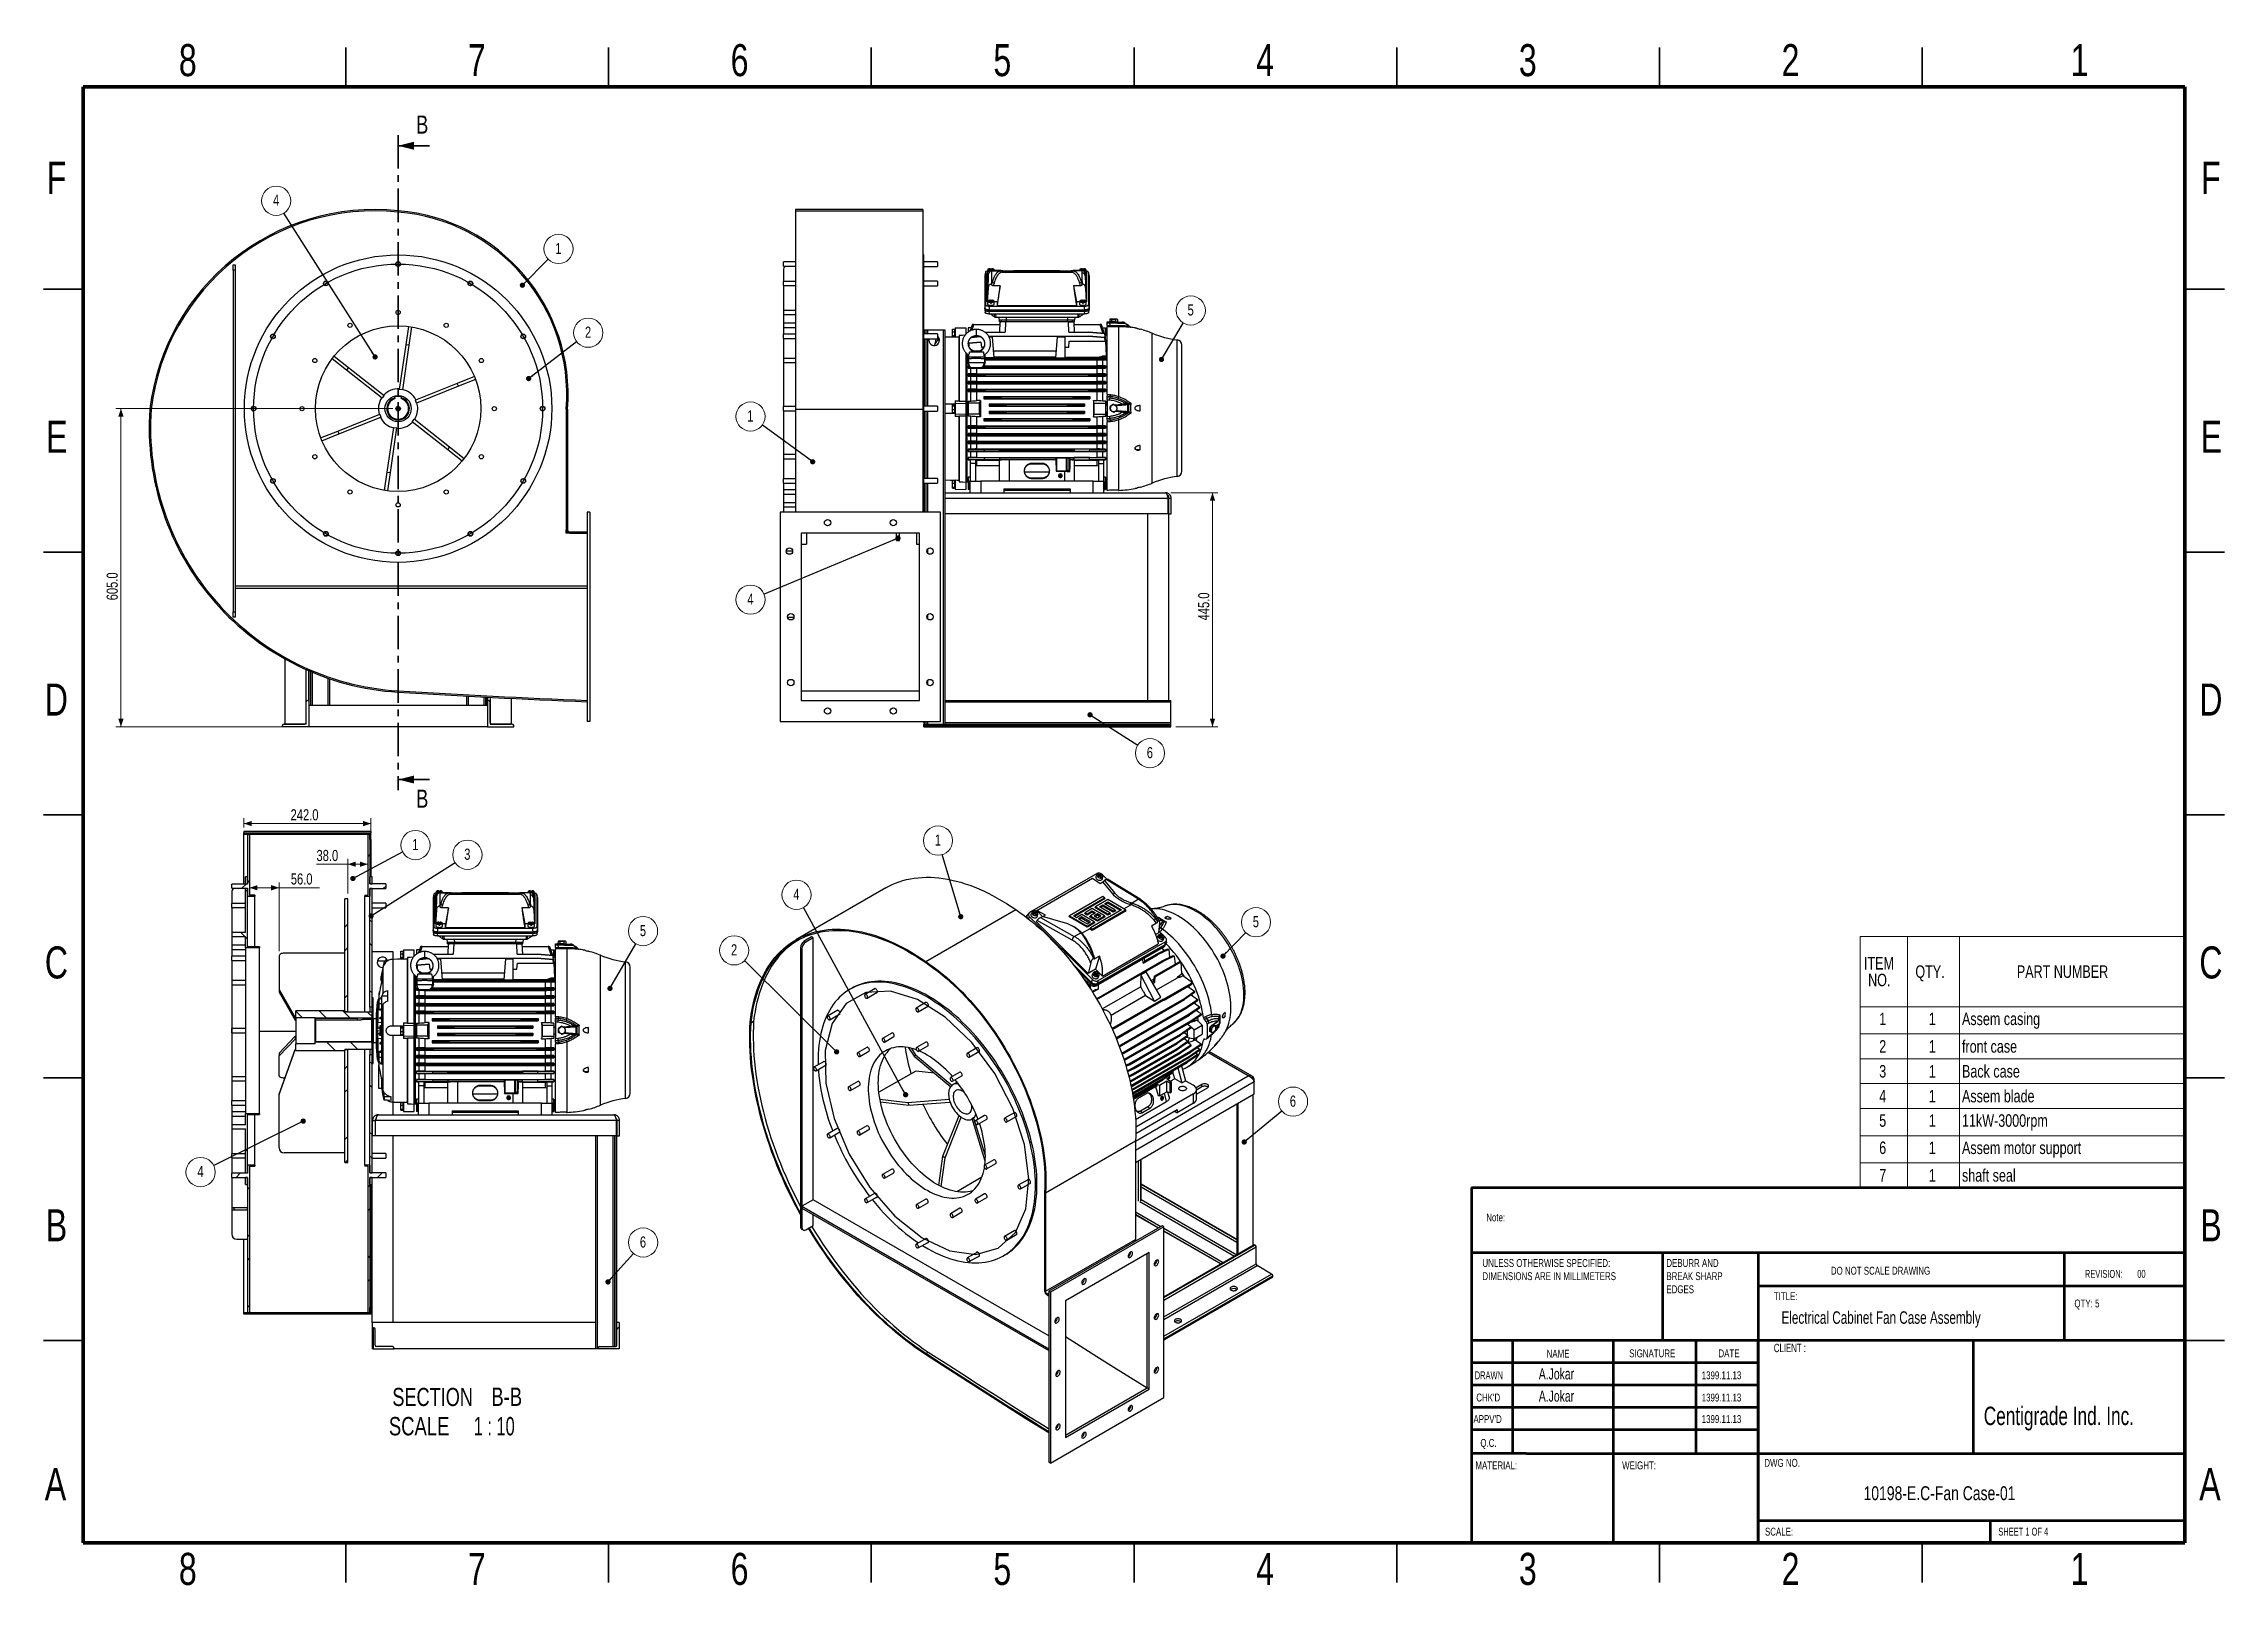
# Model space of a CAD drawing. Header units: millimetres. Extents: x 2 to 418, y 2 to 295.
import ezdxf

# ---------------------------------------------------------------- set-up
doc = ezdxf.new("R2010")
doc.units = ezdxf.units.MM
doc.linetypes.add('CENTER', pattern=[10.16, 6.35, -1.27, 1.27, -1.27])
doc.styles.add('SLDTEXTSTYLE0', font='TXT', dxfattribs={"width": 0.75})
doc.styles.add('SLDTEXTSTYLE1', font='TXT', dxfattribs={"width": 0.686449})
doc.styles.add('SLDTEXTSTYLE2', font='TXT', dxfattribs={"width": 0.652778})
doc.styles.add('SLDTEXTSTYLE3', font='TXT', dxfattribs={"width": 0.6875})
doc.styles.add('SLDTEXTSTYLE4', font='TXT', dxfattribs={"width": 0.7})
doc.styles.add('SLDTEXTSTYLE5', font='TXT', dxfattribs={"width": 0.666667})
doc.dimstyles.new('SLDDIMSTYLE0', dxfattribs={"dimtxt": 2.116667, "dimasz": 1.5, "dimexe": 0, "dimexo": 0.0625, "dimgap": 0.529167, "dimtad": 1, "dimdec": 1, "dimlfac": 10, "dimrnd": 1e-09, "dimzin": 4, "dimdsep": 46, "dimtxsty": 'SLDTEXTSTYLE0', "dimsah": 1, "dimcen": 0.09, "dimadec": 0, "dimazin": 1, "dimtfac": 1, "dimtdec": 1, "dimtofl": 0, "dimtmove": 0, "dimatfit": 3, "dimfxl": 0, "dimfrac": 2, "dimtolj": 1, "dimtzin": 12, "dimarcsym": 0})
doc.dimstyles.new('SLDDIMSTYLE1', dxfattribs={"dimtxt": 0.18, "dimasz": 1, "dimexe": 0, "dimexo": 0.0625, "dimgap": 0, "dimtad": 0, "dimtih": 1, "dimtoh": 1, "dimdec": 0, "dimrnd": 1e-09, "dimzin": 0, "dimdsep": 46, "dimtxsty": 'Standard', "dimblk1": 'DOT', "dimblk2": 'DOT', "dimsah": 1, "dimcen": 0.09, "dimadec": 0, "dimazin": 0, "dimtfac": 1, "dimtdec": 0, "dimtofl": 0, "dimtmove": 0, "dimatfit": 3, "dimldrblk": 'DOT', "dimfxl": 0, "dimfrac": 2, "dimtolj": 1, "dimtzin": 0, "dimarcsym": 0})

msp = doc.modelspace()

# ---------------------------------------------------------------- texts
at = {"color": 7, "linetype": 'Continuous', "lineweight": 0}
for s, insert, char_height, attachment_point, style in [('8', (29.939, 295.114), 6.096, 2, 'SLDTEXTSTYLE0'), ('7', (84.939, 295.114), 6.096, 2, 'SLDTEXTSTYLE0'), ('6', (134.939, 295.114), 6.096, 2, 'SLDTEXTSTYLE0'), ('5', (184.939, 295.114), 6.096, 2, 'SLDTEXTSTYLE0'), ('4', (234.939, 295.114), 6.096, 2, 'SLDTEXTSTYLE0'), ('3', (284.939, 295.114), 6.096, 2, 'SLDTEXTSTYLE0'), ('2', (334.939, 295.114), 6.096, 2, 'SLDTEXTSTYLE0'), ('1', (389.939, 295.114), 6.096, 2, 'SLDTEXTSTYLE0'), ('F', (4.937, 272.726), 6.096, 2, 'SLDTEXTSTYLE0'), ('F', (414.937, 272.726), 6.096, 2, 'SLDTEXTSTYLE0'), ('E', (5.011, 223.476), 6.096, 2, 'SLDTEXTSTYLE0'), ('E', (415.011, 223.476), 6.096, 2, 'SLDTEXTSTYLE0'), ('D', (4.93, 173.476), 6.096, 2, 'SLDTEXTSTYLE0'), ('D', (414.93, 173.476), 6.096, 2, 'SLDTEXTSTYLE0'), ('C', (4.937, 123.476), 6.096, 2, 'SLDTEXTSTYLE0'), ('C', (414.937, 123.476), 6.096, 2, 'SLDTEXTSTYLE0'), ('B', (4.953, 73.476), 6.096, 2, 'SLDTEXTSTYLE0'), ('Note:', (277.032, 72.666), 1.5, 1, 'SLDTEXTSTYLE0'), ('B', (414.953, 73.476), 6.096, 2, 'SLDTEXTSTYLE0'), ('DO NOT SCALE DRAWING', (342.615, 62.533), 1.5, 1, 'SLDTEXTSTYLE0'), ('REVISION:       00', (390.955, 61.935), 1.5, 1, 'SLDTEXTSTYLE2'), ('TITLE:', (331.76, 57.684), 1.5, 1, 'SLDTEXTSTYLE0'), ('Electrical Cabinet Fan Case Assembly', (333.215, 54.065), 2.38125, 1, 'SLDTEXTSTYLE4'), ('QTY: 5', (388.958, 56.305), 1.5, 1, 'SLDTEXTSTYLE0'), ('NAME', (288.522, 46.751), 1.5, 1, 'SLDTEXTSTYLE0'), ('SIGNATURE', (304.234, 46.812), 1.5, 1, 'SLDTEXTSTYLE0'), ('DATE', (321.218, 46.812), 1.5, 1, 'SLDTEXTSTYLE0'), ('CLIENT :', (331.76, 47.885), 1.5875, 1, 'SLDTEXTSTYLE4'), ('DRAWN', (274.843, 42.635), 1.5, 1, 'SLDTEXTSTYLE1'), ('A.Jokar', (287.033, 43.219), 2.1167, 1, 'SLDTEXTSTYLE4'), ('1399.11.13', (318.038, 42.635), 1.5, 1, 'SLDTEXTSTYLE0'), ("CHK'D", (275.139, 38.412), 1.5, 1, 'SLDTEXTSTYLE0'), ('A.Jokar', (287.033, 38.996), 2.1167, 1, 'SLDTEXTSTYLE4'), ('1399.11.13', (318.038, 38.412), 1.5, 1, 'SLDTEXTSTYLE0'), ("APPV'D", (274.602, 34.316), 1.5, 1, 'SLDTEXTSTYLE0'), ('1399.11.13', (318.038, 34.316), 1.5, 1, 'SLDTEXTSTYLE0'), ('Centigrade Ind. Inc.', (371.708, 35.923), 3.5, 1, 'SLDTEXTSTYLE4'), ('Q.C.', (275.915, 29.776), 1.5, 1, 'SLDTEXTSTYLE0'), ('MATERIAL:', (274.975, 25.505), 1.5, 1, 'SLDTEXTSTYLE0'), ('WEIGHT:', (302.894, 25.503), 1.4986, 1, 'SLDTEXTSTYLE0'), ('DWG NO.', (329.953, 25.986), 1.5, 1, 'SLDTEXTSTYLE0'), ('A', (4.757, 24.226), 6.096, 2, 'SLDTEXTSTYLE0'), ('10198-E.C-Fan Case-01', (348.832, 20.786), 2.64583, 1, 'SLDTEXTSTYLE0'), ('A', (414.757, 24.226), 6.096, 2, 'SLDTEXTSTYLE0'), ('SCALE:', (330.074, 12.9), 1.5, 1, 'SLDTEXTSTYLE0'), ('SHEET 1 OF 4', (374.478, 12.9), 1.5, 1, 'SLDTEXTSTYLE3'), ('8', (29.939, 8.114), 6.096, 2, 'SLDTEXTSTYLE0'), ('7', (84.939, 8.114), 6.096, 2, 'SLDTEXTSTYLE0'), ('6', (134.939, 8.114), 6.096, 2, 'SLDTEXTSTYLE0'), ('5', (184.939, 8.114), 6.096, 2, 'SLDTEXTSTYLE0'), ('4', (234.939, 8.114), 6.096, 2, 'SLDTEXTSTYLE0'), ('3', (284.939, 8.114), 6.096, 2, 'SLDTEXTSTYLE0'), ('2', (334.939, 8.114), 6.096, 2, 'SLDTEXTSTYLE0'), ('1', (389.939, 8.114), 6.096, 2, 'SLDTEXTSTYLE0')]:
    msp.add_mtext(s, dxfattribs=dict(at, insert=insert, char_height=char_height, attachment_point=attachment_point, style=style))
at = {"color": 7, "linetype": 'Continuous', "char_height": 3.44, "attachment_point": 1, "style": 'SLDTEXTSTYLE0'}
for insert in [(73.405, 281.533), (73.405, 153.302)]:
    msp.add_mtext('B', dxfattribs=dict(at, insert=insert))

# ---------------------------------------------------------------- blocks, each defined once
blk = doc.blocks.new('SW_NOTE_0')
at = {"color": 0, "linetype": 'Continuous', "lineweight": 0, "char_height": 1.5, "attachment_point": 1, "style": 'SLDTEXTSTYLE0'}
for s, insert in [('UNLESS OTHERWISE SPECIFIED:', (0, 1.93)), ('DIMENSIONS ARE IN MILLIMETERS', (0, -0.57))]:
    blk.add_mtext(s, dxfattribs=dict(at, insert=insert))
blk = doc.blocks.new('SW_NOTE_1')
at = {"color": 0, "linetype": 'Continuous', "lineweight": 0, "char_height": 1.5, "attachment_point": 1, "style": 'SLDTEXTSTYLE0'}
for s, insert in [('DEBURR AND', (0, 1.93)), ('BREAK SHARP', (0, -0.57)), ('EDGES', (0, -3.07))]:
    blk.add_mtext(s, dxfattribs=dict(at, insert=insert))
blk = doc.blocks.new('SW_TABLEANNOTATION_0')
at = {"color": 0, "linetype": 'Continuous', "lineweight": 0}
for p, q in [((0, 0), (0, -47.81)), ((61.92, 0), (0, 0)), ((8.99, 0), (8.99, -13.39)), ((18.86, 0), (18.86, -13.39)), ((61.92, -47.81), (61.92, 0)), ((0, -13.39), (61.92, -13.39)), ((8.99, -13.39), (8.99, -47.81)), ((18.86, -13.39), (18.86, -47.81)), ((0, -18.56), (61.92, -18.56)), ((0, -23.29), (61.92, -23.29)), ((0, -28.01), (61.92, -28.01)), ((0, -32.74), (61.92, -32.74)), ((0, -37.91), (61.92, -37.91)), ((0, -43.09), (61.92, -43.09)), ((0, -47.81), (61.92, -47.81))]:
    blk.add_line(p, q, dxfattribs=at)
at = {"color": 0, "linetype": 'Continuous', "lineweight": 0, "attachment_point": 1, "style": 'SLDTEXTSTYLE0'}
for s, insert, char_height in [('ITEM', (0.71, -3.92), 2.381), ('NO.', (1.5, -7.1), 2.381), ('QTY.', (10.49, -5.51), 2.381), ('PART NUMBER', (29.8, -5.51), 2.3813), ('1', (3.61, -14.49), 2.38), ('1', (13.05, -14.49), 2.38), ('Assem casing', (19.36, -14.49), 2.3813), ('2', (3.61, -19.74), 2.38), ('1', (13.05, -19.74), 2.38), ('front case', (19.36, -19.74), 2.381), ('3', (3.61, -24.47), 2.38), ('1', (13.05, -24.47), 2.38), ('Back case', (19.36, -24.47), 2.381), ('4', (3.61, -29.19), 2.38), ('1', (13.05, -29.19), 2.38), ('Assem blade', (19.36, -29.19), 2.3813), ('5', (3.61, -33.84), 2.38), ('1', (13.05, -33.84), 2.38), ('11kW-3000rpm', (19.36, -33.84), 2.3813), ('6', (3.61, -39.02), 2.38), ('1', (13.05, -39.02), 2.38), ('Assem motor support', (19.36, -39.02), 2.3813), ('7', (3.61, -44.27), 2.38), ('1', (13.05, -44.27), 2.38), ('shaft seal', (19.36, -44.27), 2.381)]:
    blk.add_mtext(s, dxfattribs=dict(at, insert=insert, char_height=char_height))
blk = doc.blocks.new('_D')
at = {"color": 7, "linetype": 'Continuous', "lineweight": 18}
for p, q in [((68.96, 225.77), (16.22, 225.77)), ((17.22, 225.77), (17.22, 165.27)), ((51.96, 165.27), (16.22, 165.27))]:
    blk.add_line(p, q, dxfattribs=at)
for points in [[(17.22, 225.77), (16.72, 224.27), (17.72, 224.27)], [(17.22, 165.27), (17.72, 166.77), (16.72, 166.77)]]:
    blk.add_solid(points, dxfattribs=at)
at = {"color": 7, "linetype": 'Continuous', "lineweight": 18, "insert": (14.49, 189.31), "char_height": 2.117, "attachment_point": 1, "rotation": 90, "style": 'SLDTEXTSTYLE0'}
blk.add_mtext('605.0', dxfattribs=at)
blk = doc.blocks.new('SW_NOTE_2')
at = {"color": 0, "linetype": 'Continuous', "lineweight": 0}
blk.add_circle((1.96, 1.97), 2.78, dxfattribs=at)
at = {"color": 0, "linetype": 'Continuous', "lineweight": 0, "insert": (1.94, 3.13), "char_height": 2.12, "attachment_point": 2, "style": 'SLDTEXTSTYLE0'}
blk.add_mtext('1', dxfattribs=at)
blk = doc.blocks.new('_DOT')
at = {"color": 0, "linetype": 'ByBlock', "lineweight": -2}
blk.add_line((-0.5, 0), (-1, 0), dxfattribs=at)
at = {"color": 0, "linetype": 'ByBlock', "const_width": 0.5}
blk.add_lwpolyline([(-0.25, 0, 1), (0.25, 0, 1)], format="xyb", close=True, dxfattribs=at)
blk = doc.blocks.new('SW_NOTE_3')
at = {"color": 0, "linetype": 'Continuous', "lineweight": 0}
blk.add_circle((2.21, 1.7), 2.78, dxfattribs=at)
at = {"color": 0, "linetype": 'Continuous', "lineweight": 0, "insert": (2.18, 2.86), "char_height": 2.12, "attachment_point": 2, "style": 'SLDTEXTSTYLE0'}
blk.add_mtext('2', dxfattribs=at)
blk = doc.blocks.new('SW_NOTE_4')
at = {"color": 0, "linetype": 'Continuous', "lineweight": 0}
blk.add_circle((-1.49, 2.35), 2.78, dxfattribs=at)
at = {"color": 0, "linetype": 'Continuous', "lineweight": 0, "insert": (-1.51, 3.51), "char_height": 2.12, "attachment_point": 2, "style": 'SLDTEXTSTYLE0'}
blk.add_mtext('4', dxfattribs=at)
blk = doc.blocks.new('_D_1')
at = {"color": 7, "linetype": 'Continuous', "lineweight": 18}
for p, q in [((216.99, 209.77), (225.94, 209.77)), ((224.94, 209.77), (224.94, 165.27)), ((217.99, 165.27), (225.94, 165.27))]:
    blk.add_line(p, q, dxfattribs=at)
for points in [[(224.94, 209.77), (224.44, 208.27), (225.44, 208.27)], [(224.94, 165.27), (225.44, 166.77), (224.44, 166.77)]]:
    blk.add_solid(points, dxfattribs=at)
at = {"color": 7, "linetype": 'Continuous', "lineweight": 18, "insert": (222.21, 185.49), "char_height": 2.117, "attachment_point": 1, "rotation": 90, "style": 'SLDTEXTSTYLE0'}
blk.add_mtext('445.0', dxfattribs=at)
blk = doc.blocks.new('SW_NOTE_5')
at = {"color": 0, "linetype": 'Continuous', "lineweight": 0}
blk.add_circle((1.43, 2.39), 2.78, dxfattribs=at)
at = {"color": 0, "linetype": 'Continuous', "lineweight": 0, "insert": (1.41, 3.55), "char_height": 2.12, "attachment_point": 2, "style": 'SLDTEXTSTYLE0'}
blk.add_mtext('5', dxfattribs=at)
blk = doc.blocks.new('SW_NOTE_6')
at = {"color": 0, "linetype": 'Continuous', "lineweight": 0}
blk.add_circle((2.34, -1.5), 2.78, dxfattribs=at)
at = {"color": 0, "linetype": 'Continuous', "lineweight": 0, "insert": (2.32, -0.34), "char_height": 2.12, "attachment_point": 2, "style": 'SLDTEXTSTYLE0'}
blk.add_mtext('6', dxfattribs=at)
blk = doc.blocks.new('SW_NOTE_7')
at = {"color": 0, "linetype": 'Continuous', "lineweight": 0}
blk.add_circle((-2.25, 1.64), 2.78, dxfattribs=at)
at = {"color": 0, "linetype": 'Continuous', "lineweight": 0, "insert": (-2.27, 2.8), "char_height": 2.12, "attachment_point": 2, "style": 'SLDTEXTSTYLE0'}
blk.add_mtext('1', dxfattribs=at)
blk = doc.blocks.new('SW_NOTE_8')
at = {"color": 0, "linetype": 'Continuous', "lineweight": 0}
blk.add_circle((-2.57, -1.07), 2.78, dxfattribs=at)
at = {"color": 0, "linetype": 'Continuous', "lineweight": 0, "insert": (-2.59, 0.09), "char_height": 2.12, "attachment_point": 2, "style": 'SLDTEXTSTYLE0'}
blk.add_mtext('4', dxfattribs=at)
blk = doc.blocks.new('_D_2')
at = {"color": 7, "linetype": 'Continuous', "lineweight": 18}
for p, q in [((60.4, 139.11), (54.43, 139.11)), ((60.4, 133.55), (60.4, 140.11)), ((60.4, 139.11), (64.2, 139.11))]:
    blk.add_line(p, q, dxfattribs=at)
for points in [[(60.4, 139.11), (61.9, 138.61), (61.9, 139.61)], [(64.2, 139.11), (62.7, 139.61), (62.7, 138.61)]]:
    blk.add_solid(points, dxfattribs=at)
at = {"color": 7, "linetype": 'Continuous', "lineweight": 18, "insert": (54.43, 141.83), "char_height": 2.117, "attachment_point": 1, "style": 'SLDTEXTSTYLE0'}
blk.add_mtext('38.0', dxfattribs=at)
blk = doc.blocks.new('_D_3')
at = {"color": 7, "linetype": 'Continuous', "lineweight": 18}
for p, q in [((47.3, 134.63), (41.7, 134.63)), ((47.3, 122.59), (47.3, 135.63)), ((47.3, 134.63), (55.01, 134.63))]:
    blk.add_line(p, q, dxfattribs=at)
for points in [[(41.7, 134.63), (43.2, 134.13), (43.2, 135.13)], [(47.3, 134.63), (45.8, 135.13), (45.8, 134.13)]]:
    blk.add_solid(points, dxfattribs=at)
at = {"color": 7, "linetype": 'Continuous', "lineweight": 18, "insert": (49.54, 137.36), "char_height": 2.117, "attachment_point": 1, "style": 'SLDTEXTSTYLE0'}
blk.add_mtext('56.0', dxfattribs=at)
blk = doc.blocks.new('_D_4')
at = {"color": 7, "linetype": 'Continuous', "lineweight": 18}
for p, q in [((40.6, 146.07), (40.6, 147.84)), ((64.8, 146.84), (40.6, 146.84)), ((64.8, 145.07), (64.8, 147.84))]:
    blk.add_line(p, q, dxfattribs=at)
for points in [[(40.6, 146.84), (42.1, 146.34), (42.1, 147.34)], [(64.8, 146.84), (63.3, 147.34), (63.3, 146.34)]]:
    blk.add_solid(points, dxfattribs=at)
at = {"color": 7, "linetype": 'Continuous', "lineweight": 18, "insert": (49.5, 149.57), "char_height": 2.117, "attachment_point": 1, "style": 'SLDTEXTSTYLE0'}
blk.add_mtext('242.0', dxfattribs=at)
blk = doc.blocks.new('SW_NOTE_9')
at = {"color": 0, "linetype": 'Continuous', "lineweight": 0, "attachment_point": 2}
for s, insert, char_height, style in [('SECTION', (9.41, 4.43), 3.44, 'SLDTEXTSTYLE0'), ('B-B', (23.51, 4.5), 3.5, 'SLDTEXTSTYLE0'), ('SCALE', (6.84, -1.1), 3.5, 'SLDTEXTSTYLE0'), ('1 : 10', (21.13, -1.1), 3.5, 'SLDTEXTSTYLE5')]:
    blk.add_mtext(s, dxfattribs=dict(at, insert=insert, char_height=char_height, style=style))
blk = doc.blocks.new('SW_NOTE_10')
at = {"color": 0, "linetype": 'Continuous', "lineweight": 0}
blk.add_circle((1.39, 2.41), 2.78, dxfattribs=at)
at = {"color": 0, "linetype": 'Continuous', "lineweight": 0, "insert": (1.37, 3.57), "char_height": 2.12, "attachment_point": 2, "style": 'SLDTEXTSTYLE0'}
blk.add_mtext('5', dxfattribs=at)
blk = doc.blocks.new('SW_NOTE_11')
at = {"color": 0, "linetype": 'Continuous', "lineweight": 0}
blk.add_circle((2.45, 1.31), 2.78, dxfattribs=at)
at = {"color": 0, "linetype": 'Continuous', "lineweight": 0, "insert": (2.43, 2.47), "char_height": 2.12, "attachment_point": 2, "style": 'SLDTEXTSTYLE0'}
blk.add_mtext('1', dxfattribs=at)
blk = doc.blocks.new('SW_NOTE_12')
at = {"color": 0, "linetype": 'Continuous', "lineweight": 0}
blk.add_circle((2.35, 1.49), 2.78, dxfattribs=at)
at = {"color": 0, "linetype": 'Continuous', "lineweight": 0, "insert": (2.33, 2.65), "char_height": 2.12, "attachment_point": 2, "style": 'SLDTEXTSTYLE0'}
blk.add_mtext('3', dxfattribs=at)
blk = doc.blocks.new('SW_NOTE_13')
at = {"color": 0, "linetype": 'Continuous', "lineweight": 0}
blk.add_circle((1.85, 2.08), 2.78, dxfattribs=at)
at = {"color": 0, "linetype": 'Continuous', "lineweight": 0, "insert": (1.83, 3.24), "char_height": 2.12, "attachment_point": 2, "style": 'SLDTEXTSTYLE0'}
blk.add_mtext('6', dxfattribs=at)
blk = doc.blocks.new('SW_NOTE_14')
at = {"color": 0, "linetype": 'Continuous', "lineweight": 0}
blk.add_circle((-2.49, -1.24), 2.78, dxfattribs=at)
at = {"color": 0, "linetype": 'Continuous', "lineweight": 0, "insert": (-2.51, -0.07), "char_height": 2.12, "attachment_point": 2, "style": 'SLDTEXTSTYLE0'}
blk.add_mtext('4', dxfattribs=at)
blk = doc.blocks.new('SW_NOTE_15')
at = {"color": 0, "linetype": 'Continuous', "lineweight": 0}
blk.add_circle((-1.33, 2.44), 2.78, dxfattribs=at)
at = {"color": 0, "linetype": 'Continuous', "lineweight": 0, "insert": (-1.35, 3.6), "char_height": 2.12, "attachment_point": 2, "style": 'SLDTEXTSTYLE0'}
blk.add_mtext('4', dxfattribs=at)
blk = doc.blocks.new('SW_NOTE_16')
at = {"color": 0, "linetype": 'Continuous', "lineweight": 0}
blk.add_circle((-0.8, 2.67), 2.78, dxfattribs=at)
at = {"color": 0, "linetype": 'Continuous', "lineweight": 0, "insert": (-0.82, 3.83), "char_height": 2.12, "attachment_point": 2, "style": 'SLDTEXTSTYLE0'}
blk.add_mtext('1', dxfattribs=at)
blk = doc.blocks.new('SW_NOTE_17')
at = {"color": 0, "linetype": 'Continuous', "lineweight": 0}
blk.add_circle((1.94, 1.99), 2.78, dxfattribs=at)
at = {"color": 0, "linetype": 'Continuous', "lineweight": 0, "insert": (1.92, 3.15), "char_height": 2.12, "attachment_point": 2, "style": 'SLDTEXTSTYLE0'}
blk.add_mtext('5', dxfattribs=at)
blk = doc.blocks.new('SW_NOTE_18')
at = {"color": 0, "linetype": 'Continuous', "lineweight": 0}
blk.add_circle((2.14, 1.77), 2.78, dxfattribs=at)
at = {"color": 0, "linetype": 'Continuous', "lineweight": 0, "insert": (2.12, 2.93), "char_height": 2.12, "attachment_point": 2, "style": 'SLDTEXTSTYLE0'}
blk.add_mtext('6', dxfattribs=at)
blk = doc.blocks.new('SW_NOTE_19')
at = {"color": 0, "linetype": 'Continuous', "lineweight": 0}
blk.add_circle((-1.98, 1.96), 2.78, dxfattribs=at)
at = {"color": 0, "linetype": 'Continuous', "lineweight": 0, "insert": (-2, 3.12), "char_height": 2.12, "attachment_point": 2, "style": 'SLDTEXTSTYLE0'}
blk.add_mtext('2', dxfattribs=at)

# ---------------------------------------------------------------- dimensions: what is measured, and where the dimension line sits
at = {"color": 7, "linetype": 'Continuous', "lineweight": 18}
for base, p1, p2, angle, picture, middle in [((17.217, 165.271), (69.961, 225.771), (52.961, 165.271), 90, '_D', (17.217, 192.832)), ((224.94, 165.271), (215.986, 209.771), (216.986, 165.271), 90, '_D_1', (224.94, 189.006)), ((40.598, 146.844), (64.798, 144.075), (40.598, 145.075), 0, '_D_4', (53.021, 146.844))]:
    dim = msp.add_linear_dim(base=base, p1=p1, p2=p2, angle=angle, dimstyle='SLDDIMSTYLE0', dxfattribs=at)
    dim.commit()
    dim.dimension.update_dxf_attribs({"geometry": picture, "text_midpoint": middle, "dimtype": 160})
for base, p1, p2, picture, middle in [((64.198, 139.105), (60.398, 132.545), (64.198, 144.845), '_D_2', (57.165, 139.105)), ((41.698, 134.627), (47.298, 121.586), (41.698, 133.245), '_D_3', (52.272, 134.627))]:
    dim = msp.add_linear_dim(base=base, p1=p1, p2=p2, dimstyle='SLDDIMSTYLE0', dxfattribs=at)
    dim.commit()
    dim.dimension.update_dxf_attribs({"geometry": picture, "text_midpoint": middle, "dimtype": 160})

# ---------------------------------------------------------------- hatches: boundary and pattern name
at = {"linetype": 'Continuous', "lineweight": 18}
h = msp.add_hatch(dxfattribs=at)
h.set_pattern_fill('ANSI32', style=0)
h.paths.add_polyline_path([(41.698, 133.245), (41.698, 144.845), (41.298, 144.845), (41.298, 135.345), (38.298, 135.345), (38.298, 134.545), (41.298, 134.545), (41.298, 133.045), (42.698, 133.045), (42.698, 133.245)], flags=0)
h = msp.add_hatch(dxfattribs=at)
h.set_pattern_fill('ANSI32', angle=90, style=0)
h.paths.add_polyline_path([(40.598, 145.096), (40.598, 144.918), (40.598, 144.845), (64.798, 144.845), (64.798, 144.918), (64.798, 145.096)], flags=0)
h = msp.add_hatch(dxfattribs=at)
h.set_pattern_fill('ANSI32', style=0)
h.paths.add_polyline_path([(64.598, 144.845), (64.198, 144.845), (64.198, 133.245), (63.598, 133.245), (63.598, 133.045), (64.598, 133.045), (64.598, 134.495), (67.598, 134.495), (67.598, 135.395), (64.598, 135.395)], flags=0)
h = msp.add_hatch(dxfattribs=at)
h.set_pattern_fill('ANSI32', angle=90, style=0)
h.paths.add_polyline_path([(64.598, 143.842), (64.798, 143.842), (64.798, 144.845), (64.598, 144.845)], flags=0)
h = msp.add_hatch(dxfattribs=at)
h.set_pattern_fill('ANSI32', angle=90, style=0)
h.paths.add_polyline_path([(40.898, 134.495), (40.898, 126.145), (38.398, 126.145), (38.398, 125.345), (40.898, 125.345), (40.898, 123.195), (43.598, 123.195), (43.598, 123.395), (41.298, 123.395), (41.298, 134.495)], flags=0)
h = msp.add_hatch(dxfattribs=at)
h.set_pattern_fill('ANSI32', angle=90, style=0)
h.paths.add_polyline_path([(41.298, 135.395), (41.298, 136.695), (40.898, 136.695), (40.898, 135.395)], flags=0)
h = msp.add_hatch(dxfattribs=at)
h.set_pattern_fill('ANSI32', angle=90, style=0)
h.paths.add_polyline_path([(64.998, 135.395), (64.998, 136.695), (64.598, 136.695), (64.598, 135.395)], flags=0)
h = msp.add_hatch(dxfattribs=at)
h.set_pattern_fill('ANSI32', angle=90, style=0)
h.paths.add_polyline_path([(64.598, 111.945), (64.998, 111.945), (64.998, 134.495), (64.598, 134.495)], flags=0)
h = msp.add_hatch(dxfattribs=at)
h.set_pattern_fill('ANSI32', angle=3e-322, style=0)
h.paths.add_polyline_path([(60.398, 111.095), (60.398, 132.545), (59.798, 132.545), (59.798, 111.095)], flags=0)
h = msp.add_hatch(dxfattribs=at)
h.set_pattern_fill('ANSI34', angle=90, style=0)
h.paths.add_polyline_path([(50.498, 111.195), (50.498, 109.945), (54.148, 109.945), (54.148, 109.875), (65.198, 109.875), (65.198, 111.045), (59.798, 111.045), (59.798, 111.195)], flags=0)
h = msp.add_hatch(dxfattribs=at)
h.set_pattern_fill('ANSI34', angle=90, style=0)
edge = h.paths.add_edge_path(flags=0)
edge.add_line((54.148, 105.295), (54.148, 104.945))
edge.add_line((54.148, 104.945), (50.498, 104.945))
edge.add_line((50.498, 104.945), (50.498, 103.695))
edge.add_line((50.498, 103.695), (59.798, 103.695))
edge.add_line((59.798, 103.695), (59.798, 103.845))
edge.add_line((59.798, 103.845), (65.198, 103.845))
edge.add_line((65.198, 103.845), (65.198, 105.345))
edge.add_line((65.198, 105.345), (54.198, 105.345))
edge.add_arc((54.198, 105.295), 0.05, 90, 180)
h = msp.add_hatch(dxfattribs=at)
h.set_pattern_fill('ANSI32', angle=3e-322, style=0)
h.paths.add_polyline_path([(59.798, 103.795), (59.798, 82.345), (60.398, 82.345), (60.398, 103.795)], flags=0)
h = msp.add_hatch(dxfattribs=at)
h.set_pattern_fill('ANSI32', angle=90, style=0)
h.paths.add_polyline_path([(64.998, 102.945), (64.598, 102.945), (64.598, 80.395), (64.998, 80.395)], flags=0)
h = msp.add_hatch(dxfattribs=at)
h.set_pattern_fill('ANSI32', angle=90, style=0)
h.paths.add_polyline_path([(38.398, 89.545), (38.398, 88.745), (40.898, 88.745), (40.898, 80.395), (41.298, 80.395), (41.298, 91.495), (43.598, 91.495), (43.598, 91.695), (40.898, 91.695), (40.898, 89.545)], flags=0)
h = msp.add_hatch(dxfattribs=at)
h.set_pattern_fill('ANSI32', style=0)
h.paths.add_polyline_path([(41.698, 53.767), (41.698, 81.645), (42.698, 81.645), (42.698, 81.845), (41.298, 81.845), (41.298, 80.345), (38.298, 80.345), (38.298, 79.545), (41.298, 79.545), (41.298, 53.767)], flags=0)
h = msp.add_hatch(dxfattribs=at)
h.set_pattern_fill('ANSI32', angle=90, style=0)
h.paths.add_polyline_path([(40.898, 79.495), (40.898, 78.195), (41.298, 78.195), (41.298, 79.495)], flags=0)
h = msp.add_hatch(dxfattribs=at)
h.set_pattern_fill('ANSI32', style=0)
h.paths.add_polyline_path([(63.598, 81.645), (64.198, 81.645), (64.198, 53.767), (64.598, 53.767), (64.598, 79.495), (67.598, 79.495), (67.598, 80.395), (64.598, 80.395), (64.598, 81.845), (63.598, 81.845)], flags=0)
h = msp.add_hatch(dxfattribs=at)
h.set_pattern_fill('ANSI32', angle=90, style=0)
h.paths.add_polyline_path([(64.598, 79.495), (64.598, 78.195), (64.998, 78.195), (64.998, 79.495)], flags=0)
h = msp.add_hatch(dxfattribs=at)
h.set_pattern_fill('ANSI32', angle=90, style=0)
h.paths.add_polyline_path([(41.298, 73.317), (41.298, 73.717), (38.298, 73.717), (38.298, 73.317)], flags=0)
h = msp.add_hatch(dxfattribs=at)
h.set_pattern_fill('ANSI32', angle=90, style=0)
h.paths.add_polyline_path([(40.598, 53.767), (40.598, 53.516), (64.798, 53.516), (64.798, 53.767), (64.798, 54.768), (64.598, 54.768), (64.598, 53.767)], flags=0)

# ---------------------------------------------------------------- linework, layer by layer
at = {"color": 7, "linetype": 'Continuous', "lineweight": 35}
for p, q in [((60, 287), (60, 294.5)), ((110, 287), (110, 294.5)), ((160, 287), (160, 294.5)), ((210, 294.5), (210, 287)), ((210, 287), (210, 294.5)), ((260, 287), (260, 294.5)), ((310, 287), (310, 294.5)), ((360, 287), (360, 294.5)), ((75.961, 275.782), (69.961, 275.782)), ((10, 248.5), (2.5, 248.5)), ((410, 248.5), (417.5, 248.5)), ((10, 198.5), (2.5, 198.5)), ((410, 198.5), (417.5, 198.5)), ((75.961, 155.217), (69.961, 155.217)), ((2.5, 148.5), (10, 148.5)), ((10, 148.5), (2.5, 148.5)), ((417.5, 148.5), (410, 148.5)), ((410, 148.5), (417.5, 148.5)), ((10, 98.5), (2.5, 98.5)), ((410, 98.5), (417.5, 98.5)), ((10, 48.5), (2.5, 48.5)), ((410, 48.5), (417.5, 48.5)), ((60, 10), (60, 2.5)), ((110, 10), (110, 2.5)), ((160, 10), (160, 2.5)), ((210, 2.5), (210, 10)), ((210, 10), (210, 2.5)), ((260, 10), (260, 2.5)), ((310, 10), (310, 2.5)), ((360, 10), (360, 2.5))]:
    msp.add_line(p, q, dxfattribs=at)
at = {"color": 7, "linetype": 'Continuous', "lineweight": 70}
for p, q in [((10, 10), (10, 287)), ((10, 287), (410, 287)), ((410, 287), (410, 10)), ((410, 10), (10, 10))]:
    msp.add_line(p, q, dxfattribs=at)
at = {"color": 7, "linetype": 'CENTER', "lineweight": 35}
msp.add_line((69.961, 277.782), (69.961, 153.217), dxfattribs=at)
at = {"color": 7, "linetype": 'Continuous', "lineweight": 25}
for p, q in [((69.954, 263.172), (69.979, 263.421)), ((69.989, 263.42), (69.969, 263.171)), ((169.786, 263.651), (145.586, 263.651)), ((145.586, 263.651), (145.586, 263.421)), ((145.586, 263.421), (145.586, 263.42)), ((145.586, 263.421), (169.786, 263.421)), ((145.586, 263.42), (145.586, 225.677)), ((145.586, 263.42), (169.786, 263.42)), ((169.786, 263.651), (169.786, 263.421)), ((169.786, 263.421), (169.786, 263.42)), ((169.786, 263.42), (169.786, 225.677)), ((145.586, 253.671), (143.286, 253.671)), ((143.286, 253.271), (143.286, 253.671)), ((143.286, 252.871), (143.286, 253.271)), ((169.986, 255.021), (169.786, 255.021)), ((169.986, 240.396), (169.986, 255.021)), ((172.586, 253.721), (169.986, 253.721)), ((172.586, 253.721), (172.586, 252.821)), ((38.561, 252.096), (38.561, 253.096)), ((38.561, 253.096), (38.961, 253.096)), ((38.961, 252.096), (38.561, 252.096)), ((38.561, 252.096), (38.561, 187.096)), ((38.961, 253.096), (38.961, 252.096)), ((38.961, 252.096), (38.961, 187.096)), ((143.286, 252.871), (145.586, 252.871)), ((143.286, 252.096), (143.286, 249.987)), ((145.586, 249.987), (143.286, 249.987)), ((143.286, 249.387), (143.286, 249.987)), ((143.286, 249.187), (143.286, 249.387)), ((143.286, 249.187), (145.586, 249.187)), ((143.286, 249.187), (143.286, 239.921)), ((169.986, 252.821), (172.586, 252.821)), ((172.586, 250.037), (169.986, 250.037)), ((169.986, 249.137), (172.586, 249.137)), ((172.586, 250.037), (172.586, 249.137)), ((181.722, 251.718), (181.597, 251.095)), ((181.72, 251.697), (181.597, 251.085)), ((181.597, 251.085), (181.605, 251.104)), ((181.597, 251.085), (181.597, 244.835)), ((181.72, 251.697), (181.72, 245.535)), ((182.047, 251.163), (182.074, 251.501)), ((182.047, 246.069), (182.047, 251.163)), ((182.289, 251.416), (182.074, 251.501)), ((182.172, 252.203), (182.123, 251.668)), ((182.67, 252.23), (182.32, 252.23)), ((182.32, 252.162), (182.32, 252.23)), ((182.32, 252.23), (182.392, 252.162)), ((182.67, 252.162), (182.32, 252.162)), ((182.67, 252.397), (182.67, 252.23)), ((182.67, 252.23), (182.67, 252.162)), ((182.67, 252.162), (182.67, 252.057)), ((182.67, 252.094), (182.87, 252.094)), ((182.68, 252.058), (182.887, 251.977)), ((182.68, 252.058), (183.167, 252.058)), ((182.938, 249.455), (182.849, 249.455)), ((182.87, 252.397), (182.87, 252.23)), ((183.22, 252.23), (182.87, 252.23)), ((182.87, 252.23), (182.87, 252.162)), ((183.22, 252.162), (182.87, 252.162)), ((182.87, 252.162), (182.87, 252.058)), ((182.887, 251.977), (184.602, 251.977)), ((182.938, 249.455), (182.938, 249.448)), ((183.22, 252.23), (183.147, 252.162)), ((184.627, 252.02), (183.167, 252.058)), ((183.364, 249.667), (183.21, 249.123)), ((184.536, 249.123), (183.21, 249.123)), ((183.22, 252.162), (183.22, 252.23)), ((183.381, 252.053), (183.367, 252.203)), ((184.536, 249.123), (183.997, 246.069)), ((184.602, 251.977), (184.632, 251.978)), ((184.632, 251.978), (184.689, 251.979)), ((184.987, 251.729), (184.929, 251.727)), ((185.032, 251.967), (187.058, 251.967)), ((185.122, 251.83), (186.994, 251.83)), ((185.287, 251.756), (185.312, 251.754)), ((186.948, 251.674), (187.063, 251.921)), ((196.091, 251.674), (186.948, 251.674)), ((186.969, 251.726), (187.063, 251.926)), ((186.97, 251.778), (187.063, 251.977)), ((186.97, 251.733), (187.063, 251.934)), ((186.97, 251.733), (186.97, 251.778)), ((186.973, 251.733), (186.97, 251.733)), ((187.063, 251.977), (187.063, 251.934)), ((195.976, 251.977), (187.063, 251.977)), ((187.063, 251.934), (188.977, 251.934)), ((187.063, 251.926), (187.063, 251.921)), ((195.463, 251.926), (187.063, 251.926)), ((187.063, 251.921), (195.976, 251.921)), ((187.576, 251.972), (195.976, 251.972)), ((187.576, 251.964), (187.576, 251.972)), ((187.58, 251.964), (187.576, 251.972)), ((188.977, 251.964), (187.576, 251.964)), ((187.576, 251.959), (187.576, 251.938)), ((188.463, 251.959), (187.576, 251.959)), ((187.586, 251.938), (187.576, 251.959)), ((187.576, 251.938), (188.463, 251.938)), ((188.453, 251.938), (188.463, 251.959)), ((188.463, 251.938), (188.463, 251.959)), ((188.977, 251.934), (188.977, 251.964)), ((188.995, 251.926), (188.977, 251.964)), ((188.98, 251.926), (188.977, 251.934)), ((189.845, 251.926), (189.863, 251.964)), ((189.847, 251.926), (189.863, 251.959)), ((189.851, 251.926), (189.863, 251.951)), ((189.859, 251.926), (189.863, 251.934)), ((189.863, 251.964), (189.863, 251.959)), ((191.776, 251.964), (189.863, 251.964)), ((189.863, 251.959), (191.263, 251.959)), ((189.863, 251.951), (189.863, 251.934)), ((191.263, 251.951), (189.863, 251.951)), ((189.863, 251.934), (191.776, 251.934)), ((191.263, 251.947), (190.376, 251.947)), ((190.376, 251.947), (190.376, 251.938)), ((190.38, 251.938), (190.376, 251.947)), ((190.376, 251.938), (191.263, 251.938)), ((191.259, 251.951), (191.263, 251.959)), ((191.259, 251.938), (191.263, 251.947)), ((191.263, 251.959), (191.263, 251.951)), ((191.263, 251.938), (191.263, 251.947)), ((191.776, 251.934), (191.776, 251.964)), ((191.794, 251.926), (191.776, 251.964)), ((191.78, 251.926), (191.776, 251.934)), ((192.645, 251.926), (192.663, 251.964)), ((192.659, 251.926), (192.663, 251.934)), ((192.663, 251.964), (192.663, 251.934)), ((195.976, 251.964), (192.663, 251.964)), ((192.663, 251.934), (193.176, 251.934)), ((193.176, 251.959), (194.063, 251.959)), ((193.176, 251.934), (193.176, 251.959)), ((193.192, 251.926), (193.176, 251.959)), ((193.18, 251.926), (193.176, 251.934)), ((194.047, 251.926), (194.063, 251.959)), ((194.059, 251.926), (194.063, 251.934)), ((194.063, 251.959), (194.063, 251.934)), ((194.063, 251.934), (194.576, 251.934)), ((194.576, 251.959), (195.463, 251.959)), ((194.576, 251.934), (194.576, 251.959)), ((194.592, 251.926), (194.576, 251.959)), ((194.58, 251.926), (194.576, 251.934)), ((195.447, 251.926), (195.463, 251.959)), ((195.463, 251.959), (195.463, 251.926)), ((195.976, 251.972), (195.976, 251.977)), ((196.07, 251.778), (195.976, 251.977)), ((196.07, 251.771), (195.976, 251.972)), ((195.976, 251.921), (195.976, 251.964)), ((196.07, 251.765), (195.976, 251.964)), ((196.091, 251.674), (195.976, 251.921)), ((195.981, 251.967), (198.008, 251.967)), ((196.045, 251.83), (197.917, 251.83)), ((196.07, 251.771), (196.067, 251.771)), ((196.07, 251.778), (196.07, 251.771)), ((196.07, 251.765), (196.07, 251.727)), ((196.07, 251.727), (198.11, 251.727)), ((198.11, 251.727), (198.052, 251.729)), ((198.35, 251.979), (198.407, 251.978)), ((198.407, 251.978), (198.438, 251.977)), ((199.873, 252.058), (198.412, 252.02)), ((200.152, 251.977), (198.438, 251.977)), ((199.829, 249.123), (198.504, 249.123)), ((198.504, 249.123), (199.042, 246.069)), ((199.672, 252.203), (199.658, 252.053)), ((199.829, 249.123), (199.675, 249.667)), ((200.17, 252.23), (199.82, 252.23)), ((199.82, 252.162), (199.82, 252.23)), ((199.82, 252.23), (199.892, 252.162)), ((200.17, 252.162), (199.82, 252.162)), ((200.359, 252.058), (199.873, 252.058)), ((200.19, 249.455), (200.101, 249.455)), ((200.101, 249.448), (200.101, 249.455)), ((200.152, 251.977), (200.359, 252.058)), ((200.17, 252.397), (200.17, 252.23)), ((200.17, 252.23), (200.17, 252.162)), ((200.17, 252.162), (200.17, 252.058)), ((200.17, 252.094), (200.37, 252.094)), ((200.37, 252.397), (200.37, 252.23)), ((200.72, 252.23), (200.37, 252.23)), ((200.37, 252.23), (200.37, 252.162)), ((200.72, 252.162), (200.37, 252.162)), ((200.37, 252.162), (200.37, 252.057)), ((200.72, 252.23), (200.647, 252.162)), ((200.72, 252.162), (200.72, 252.23)), ((200.965, 251.501), (200.75, 251.416)), ((200.914, 251.695), (200.867, 252.203)), ((200.965, 251.501), (200.992, 251.163)), ((200.992, 251.163), (200.992, 246.069)), ((201.44, 251.104), (201.317, 251.717)), ((201.319, 251.697), (201.319, 245.535)), ((201.442, 251.085), (201.319, 251.697)), ((201.433, 251.104), (201.442, 251.085)), ((201.442, 251.082), (201.44, 251.09)), ((201.442, 251.085), (201.442, 244.835)), ((201.442, 244.849), (201.442, 251.082)), ((181.597, 244.835), (181.72, 245.535)), ((182.23, 248.686), (182.047, 246.069)), ((182.158, 246.069), (182.047, 246.069)), ((182.172, 246.22), (182.12, 245.657)), ((182.67, 246.248), (182.32, 246.248)), ((182.32, 246.18), (182.32, 246.248)), ((182.32, 246.248), (182.392, 246.18)), ((182.67, 246.18), (182.32, 246.18)), ((182.508, 245.265), (182.385, 244.565)), ((182.508, 245.265), (200.531, 245.265)), ((182.67, 246.415), (182.67, 246.248)), ((182.67, 246.248), (182.67, 246.18)), ((182.67, 246.18), (182.67, 246.012)), ((182.67, 246.111), (182.87, 246.111)), ((182.67, 246.012), (182.67, 245.818)), ((182.87, 245.983), (182.67, 245.983)), ((182.67, 245.94), (182.87, 245.94)), ((182.87, 246.415), (182.87, 246.248)), ((183.22, 246.248), (182.87, 246.248)), ((182.87, 246.248), (182.87, 246.18)), ((182.87, 246.18), (182.87, 246.012)), ((183.22, 246.18), (182.87, 246.18)), ((182.87, 246.012), (182.87, 245.818)), ((183.22, 246.248), (183.147, 246.18)), ((183.22, 246.18), (183.22, 246.248)), ((183.419, 245.657), (183.367, 246.22)), ((183.997, 246.069), (183.381, 246.069)), ((183.997, 245.402), (183.997, 246.069)), ((183.997, 245.402), (199.042, 245.402)), ((199.042, 246.069), (199.042, 245.402)), ((199.658, 246.069), (199.042, 246.069)), ((199.672, 246.22), (199.62, 245.657)), ((200.17, 246.248), (199.82, 246.248)), ((199.82, 246.18), (199.82, 246.248)), ((199.82, 246.248), (199.892, 246.18)), ((200.17, 246.18), (199.82, 246.18)), ((200.17, 246.415), (200.17, 246.248)), ((200.17, 246.248), (200.17, 246.18)), ((200.17, 246.18), (200.17, 246.012)), ((200.17, 246.111), (200.37, 246.111)), ((200.17, 246.012), (200.17, 245.818)), ((200.37, 245.983), (200.17, 245.983)), ((200.17, 245.94), (200.37, 245.94)), ((200.37, 246.415), (200.37, 246.248)), ((200.72, 246.248), (200.37, 246.248)), ((200.37, 246.248), (200.37, 246.18)), ((200.72, 246.18), (200.37, 246.18)), ((200.37, 246.18), (200.37, 246.012)), ((200.37, 246.012), (200.37, 245.818)), ((200.654, 244.565), (200.531, 245.265)), ((200.72, 246.248), (200.647, 246.18)), ((200.72, 246.18), (200.72, 246.248)), ((200.992, 246.069), (200.809, 248.686)), ((200.919, 245.657), (200.867, 246.22)), ((200.992, 246.069), (200.881, 246.069)), ((201.319, 245.535), (201.442, 244.835)), ((71.93, 241.398), (71.427, 237.937)), ((72.523, 241.312), (72.02, 237.851)), ((145.586, 244.471), (143.386, 244.471)), ((143.386, 244.071), (143.386, 244.471)), ((143.386, 243.671), (143.386, 244.071)), ((143.386, 243.671), (145.586, 243.671)), ((145.586, 242.02), (143.386, 242.02)), ((143.386, 241.42), (143.386, 242.02)), ((143.386, 241.22), (143.386, 241.42)), ((143.386, 241.22), (145.586, 241.22)), ((169.986, 240.771), (170.086, 240.771)), ((170.086, 240.771), (170.386, 240.771)), ((170.386, 240.771), (170.386, 239.971)), ((170.386, 240.771), (170.686, 240.771)), ((170.686, 240.771), (173.686, 240.771)), ((173.686, 240.771), (173.686, 165.771)), ((173.686, 240.771), (173.986, 240.771)), ((173.986, 240.771), (173.986, 165.848)), ((175.441, 240.394), (175.441, 240.903)), ((175.441, 240.903), (175.911, 240.903)), ((175.911, 240.394), (175.911, 240.903)), ((175.971, 240.751), (175.911, 240.751)), ((175.971, 241.119), (177.971, 241.171)), ((175.971, 241.119), (175.971, 239.342)), ((177.971, 241.171), (177.971, 239.911)), ((178.465, 241.172), (178.443, 240.339)), ((179.052, 241.171), (178.466, 241.171)), ((178.84, 240.573), (179.052, 241.171)), ((179.258, 241.773), (179.041, 241.176)), ((179.179, 240.709), (179.539, 241.771)), ((179.261, 241.771), (179.26, 241.771)), ((179.313, 241.771), (179.296, 241.771)), ((179.398, 241.771), (179.377, 241.771)), ((179.539, 241.771), (184.503, 241.771)), ((181.599, 244.831), (181.599, 244.567)), ((181.599, 244.562), (181.658, 244.059)), ((181.832, 244.657), (181.832, 244.375)), ((182.385, 244.565), (200.654, 244.565)), ((182.395, 244.295), (200.646, 244.295)), ((182.395, 244.295), (182.452, 243.798)), ((182.452, 243.798), (200.589, 243.798)), ((182.906, 243.623), (182.662, 243.798)), ((183.521, 243.171), (183.513, 243.178)), ((183.521, 243.171), (183.787, 243.171)), ((183.787, 243.171), (183.681, 243.798)), ((183.787, 243.171), (199.254, 243.171)), ((184.376, 242.571), (184.271, 243.171)), ((184.376, 242.271), (184.376, 242.571)), ((184.452, 240.32), (184.521, 242.271)), ((184.763, 242.271), (184.763, 242.571)), ((185.52, 242.271), (185.452, 240.32)), ((185.6, 243.171), (185.706, 242.571)), ((197.335, 242.571), (185.706, 242.571)), ((185.706, 242.271), (185.706, 242.571)), ((197.335, 242.271), (185.706, 242.271)), ((197.335, 242.571), (197.441, 243.171)), ((197.335, 242.271), (197.335, 242.571)), ((197.589, 240.32), (197.521, 242.271)), ((198.278, 242.271), (198.278, 242.571)), ((198.521, 242.271), (198.589, 240.32)), ((198.538, 241.771), (203.502, 241.771)), ((198.771, 243.171), (198.665, 242.571)), ((198.665, 242.271), (198.665, 242.571)), ((199.36, 243.798), (199.254, 243.171)), ((199.254, 243.171), (199.52, 243.171)), ((199.52, 243.171), (199.528, 243.178)), ((200.135, 243.623), (200.38, 243.798)), ((200.589, 243.798), (200.646, 244.295)), ((201.21, 244.657), (201.21, 244.375)), ((201.384, 244.059), (201.442, 244.562)), ((201.442, 244.835), (201.442, 244.567)), ((203.502, 241.771), (204.072, 240.09)), ((203.643, 241.771), (203.665, 241.771)), ((203.728, 241.771), (203.745, 241.771)), ((203.78, 241.771), (203.781, 241.771)), ((204, 241.176), (203.783, 241.773)), ((204.382, 240.063), (203.989, 241.171)), ((203.989, 241.171), (204.575, 241.171)), ((204.613, 239.756), (204.576, 241.171)), ((204.871, 242.304), (205.38, 242.29)), ((205.413, 242.031), (204.871, 242.045)), ((204.871, 241.582), (204.871, 242.045)), ((204.871, 228.496), (204.871, 241.33)), ((205.382, 242.762), (205.372, 242.351)), ((205.73, 242.341), (205.372, 242.351)), ((205.382, 242.762), (205.563, 242.816)), ((205.484, 242.818), (205.392, 242.768)), ((205.441, 241.573), (205.413, 242.031)), ((205.542, 242.346), (205.54, 242.286)), ((205.563, 242.816), (205.74, 242.753)), ((205.74, 242.753), (205.73, 242.341)), ((206.48, 242.322), (205.73, 242.341)), ((205.74, 242.753), (206.117, 242.801)), ((206.117, 242.801), (206.49, 242.733)), ((206.49, 242.733), (206.48, 242.322)), ((206.48, 242.322), (206.872, 242.311)), ((206.688, 242.786), (206.49, 242.733)), ((206.882, 242.723), (206.688, 242.786)), ((206.7, 242.256), (206.701, 242.316)), ((206.883, 242.723), (206.784, 242.784)), ((206.872, 242.727), (206.882, 242.723)), ((206.882, 242.723), (206.872, 242.311)), ((207.101, 228.081), (207.101, 241.326)), ((207.862, 242.21), (207.772, 242.228)), ((208.48, 241.908), (208.41, 241.985)), ((208.778, 241.724), (208.775, 241.725)), ((208.932, 241.626), (208.919, 241.634)), ((209.358, 241.273), (209.378, 241.24)), ((210.221, 241.115), (210.221, 241.115)), ((211.169, 240.883), (211.203, 240.882)), ((71.427, 237.937), (70.189, 229.427)), ((72.02, 237.851), (70.783, 229.34)), ((72.02, 237.851), (71.427, 237.937)), ((145.586, 239.921), (143.286, 239.921)), ((143.286, 239.175), (143.286, 239.921)), ((143.286, 239.121), (143.286, 239.175)), ((143.286, 239.121), (145.586, 239.121)), ((143.286, 239.121), (143.286, 226.171)), ((169.986, 206.071), (169.986, 240.396)), ((172.586, 239.971), (169.986, 239.971)), ((169.986, 239.071), (172.586, 239.071)), ((170.386, 239.071), (170.386, 226.221)), ((172.586, 239.971), (172.586, 239.071)), ((175.441, 240.394), (175.911, 240.394)), ((175.441, 239.662), (175.441, 240.394)), ((175.441, 239.662), (175.911, 239.662)), ((175.441, 239.439), (175.441, 239.662)), ((175.441, 239.439), (175.911, 239.439)), ((175.911, 239.662), (175.911, 240.394)), ((175.911, 239.439), (175.911, 239.662)), ((175.911, 239.591), (175.971, 239.591)), ((176.692, 239.36), (176.692, 227.272)), ((176.721, 239.698), (176.721, 227.182)), ((178.447, 238.116), (178.496, 238.116)), ((178.584, 238.206), (178.548, 237.693)), ((178.564, 237.649), (178.6, 238.204)), ((178.584, 238.206), (180.872, 238.406)), ((178.6, 238.204), (178.584, 238.206)), ((180.872, 238.404), (178.6, 238.204)), ((180.758, 239.471), (179.049, 239.32)), ((179.053, 239.324), (180.755, 239.472)), ((180.872, 238.404), (180.971, 237.471)), ((180.971, 237.471), (181.395, 237.471)), ((181.619, 240.32), (185.452, 240.32)), ((182.339, 239.547), (201.42, 239.547)), ((182.414, 239.417), (183.071, 239.417)), ((183.417, 235.458), (183.071, 239.417)), ((183.3, 236.79), (195.241, 236.79)), ((195.124, 235.458), (195.471, 239.417)), ((195.471, 239.417), (196.871, 239.417)), ((196.871, 235.458), (196.871, 239.417)), ((196.871, 237.471), (197.571, 237.471)), ((197.571, 237.471), (197.691, 238.621)), ((197.589, 240.32), (201.422, 240.32)), ((197.691, 238.621), (204.646, 238.621)), ((204.443, 239.28), (201.42, 239.547)), ((204.445, 240.054), (201.422, 240.32)), ((201.432, 240.32), (204.456, 240.056)), ((201.433, 239.547), (204.457, 239.283)), ((204.457, 239.283), (204.443, 239.28)), ((204.443, 239.28), (204.49, 238.621)), ((204.456, 240.056), (204.445, 240.054)), ((204.445, 240.054), (204.555, 238.621)), ((204.507, 238.621), (204.457, 239.283)), ((204.511, 239.697), (204.477, 239.793)), ((204.511, 239.697), (204.511, 239.385)), ((204.511, 239.697), (204.613, 239.697)), ((204.613, 239.756), (204.613, 239.697)), ((204.871, 239.756), (204.613, 239.756)), ((204.793, 235.813), (204.646, 238.621)), ((219.121, 213.858), (219.121, 237.858)), ((57.412, 235.29), (60.158, 233.123)), ((57.784, 235.761), (60.53, 233.594)), ((60.53, 233.594), (60.158, 233.123)), ((60.158, 233.123), (66.91, 227.797)), ((60.53, 233.594), (67.281, 228.268)), ((145.586, 235.321), (143.386, 235.321)), ((143.386, 234.575), (143.386, 235.321)), ((143.386, 234.521), (143.386, 234.575)), ((143.386, 234.521), (145.586, 234.521)), ((177.971, 236.472), (177.971, 227.208)), ((178.171, 236.278), (178.171, 226.49)), ((178.379, 235.206), (178.523, 235.302)), ((178.522, 235.61), (178.4, 235.703)), ((178.4, 235.703), (178.525, 235.703)), ((178.408, 234.571), (178.523, 234.571)), ((178.447, 235.813), (178.447, 236.049)), ((178.447, 235.813), (178.461, 236.036)), ((178.447, 235.813), (178.528, 235.813)), ((178.578, 233.899), (178.447, 233.899)), ((178.447, 233.454), (178.447, 233.899)), ((178.598, 233.825), (178.447, 233.899)), ((178.447, 233.454), (178.585, 233.517)), ((178.447, 233.454), (178.955, 233.454)), ((178.532, 235.981), (178.521, 235.543)), ((178.528, 235.542), (178.521, 235.542)), ((178.548, 235.591), (178.523, 235.302)), ((178.523, 235.302), (178.523, 234.571)), ((178.678, 233.841), (178.523, 234.571)), ((178.523, 234.571), (181.519, 234.571)), ((178.548, 235.591), (178.536, 235.6)), ((178.678, 233.841), (178.578, 233.899)), ((178.585, 233.517), (178.598, 233.825)), ((178.862, 233.518), (178.585, 233.517)), ((178.598, 233.825), (178.786, 233.825)), ((181.329, 236.542), (178.712, 236.542)), ((178.786, 233.825), (178.862, 233.518)), ((178.955, 232.376), (178.955, 233.454)), ((180.021, 235.352), (180.021, 235.542)), ((180.074, 233.442), (202.967, 233.442)), ((180.074, 232.388), (180.074, 233.442)), ((181.07, 233.525), (181.142, 233.818)), ((181.608, 233.526), (181.07, 233.525)), ((181.142, 233.818), (181.621, 233.816)), ((181.363, 233.841), (181.519, 234.571)), ((181.486, 233.912), (181.363, 233.841)), ((181.486, 233.912), (202.967, 233.912)), ((181.506, 235.6), (181.493, 235.591)), ((181.493, 235.591), (181.519, 235.302)), ((181.52, 235.544), (181.509, 235.981)), ((181.521, 235.542), (181.514, 235.542)), ((181.671, 235.706), (181.516, 235.706)), ((181.55, 235.634), (181.519, 235.61)), ((181.519, 235.302), (181.519, 234.571)), ((181.519, 235.302), (181.539, 235.288)), ((181.519, 234.571), (181.654, 234.571)), ((181.527, 235.434), (181.557, 235.458)), ((181.527, 235.434), (181.703, 235.434)), ((181.676, 235.052), (181.539, 235.143)), ((181.55, 235.634), (181.671, 235.634)), ((181.55, 235.634), (181.557, 235.458)), ((183.417, 235.458), (181.557, 235.458)), ((181.621, 233.816), (181.608, 233.526)), ((181.608, 233.526), (201.433, 233.526)), ((181.621, 233.816), (201.42, 233.816)), ((181.671, 235.634), (181.671, 236.097)), ((181.676, 235.052), (202.967, 235.052)), ((181.703, 235.434), (196.883, 235.434)), ((181.703, 235.434), (181.703, 235.289)), ((181.703, 235.289), (196.871, 235.289)), ((181.703, 235.289), (181.703, 235.144)), ((181.703, 235.144), (196.883, 235.144)), ((195.131, 235.542), (183.41, 235.542)), ((195.124, 235.458), (196.871, 235.458)), ((196.871, 235.536), (203.375, 235.536)), ((196.882, 235.429), (196.871, 235.294)), ((204.178, 235.294), (196.871, 235.294)), ((196.871, 235.294), (196.883, 235.149)), ((196.871, 235.289), (196.871, 235.294)), ((196.883, 235.144), (196.871, 235.289)), ((196.883, 235.434), (196.882, 235.429)), ((204.178, 235.429), (196.882, 235.429)), ((204.178, 235.149), (196.883, 235.149)), ((196.883, 235.149), (196.883, 235.144)), ((201.42, 233.816), (204.443, 233.825)), ((201.433, 233.526), (201.42, 233.816)), ((204.457, 233.517), (201.433, 233.526)), ((202.967, 233.912), (202.967, 235.052)), ((202.967, 232.388), (202.967, 233.442)), ((204.086, 235.526), (204.086, 235.813)), ((204.086, 235.813), (204.793, 235.813)), ((204.778, 235.526), (204.086, 235.526)), ((204.086, 233.899), (204.086, 235.066)), ((204.086, 235.066), (204.758, 235.066)), ((204.594, 233.899), (204.086, 233.899)), ((204.086, 233.454), (204.594, 233.454)), ((204.086, 232.376), (204.086, 233.454)), ((204.178, 235.294), (204.178, 235.429)), ((204.178, 235.149), (204.178, 235.294)), ((204.594, 233.899), (204.443, 233.825)), ((204.443, 233.825), (204.457, 233.517)), ((204.457, 233.517), (204.594, 233.454)), ((204.582, 235.442), (204.778, 235.526)), ((204.582, 235.442), (204.596, 235.281)), ((204.596, 235.281), (204.583, 235.136)), ((204.758, 235.066), (204.583, 235.136)), ((204.594, 233.899), (204.594, 233.454)), ((204.596, 235.281), (204.782, 235.206)), ((67.281, 228.268), (66.91, 227.797)), ((70.783, 229.34), (70.189, 229.427)), ((81.23, 230.585), (73.241, 227.401)), ((81.452, 230.028), (73.463, 226.844)), ((84.478, 231.88), (81.23, 230.585)), ((81.452, 230.028), (81.23, 230.585)), ((84.7, 231.322), (81.452, 230.028)), ((178.955, 232.376), (178.447, 232.376)), ((178.596, 232.308), (178.447, 232.376)), ((178.447, 231.94), (178.447, 232.376)), ((178.447, 231.94), (178.955, 231.94)), ((178.955, 230.912), (178.447, 230.912)), ((178.595, 230.849), (178.447, 230.912)), ((178.447, 230.482), (178.447, 230.912)), ((178.447, 230.482), (178.955, 230.482)), ((178.955, 229.486), (178.447, 229.486)), ((178.447, 229.059), (178.447, 229.486)), ((178.447, 229.059), (178.955, 229.059)), ((178.585, 232), (178.596, 232.308)), ((181.609, 232.009), (178.585, 232)), ((178.586, 230.541), (178.595, 230.849)), ((181.61, 230.55), (178.586, 230.541)), ((178.587, 229.117), (178.593, 229.425)), ((181.611, 229.126), (178.587, 229.117)), ((178.593, 229.425), (181.616, 229.415)), ((178.595, 230.849), (181.618, 230.839)), ((178.596, 232.308), (181.619, 232.299)), ((178.955, 230.912), (178.955, 231.94)), ((178.955, 229.486), (178.955, 230.482)), ((178.955, 227.217), (178.955, 229.059)), ((180.074, 232.388), (202.967, 232.388)), ((180.074, 231.928), (202.967, 231.928)), ((180.074, 230.924), (180.074, 231.928)), ((180.074, 230.924), (202.967, 230.924)), ((180.074, 230.471), (202.967, 230.471)), ((180.074, 229.497), (180.074, 230.471)), ((180.074, 229.497), (202.967, 229.497)), ((180.074, 229.049), (202.967, 229.049)), ((180.074, 227.3), (180.074, 229.049)), ((181.619, 232.299), (181.609, 232.009)), ((181.609, 232.009), (201.432, 232.009)), ((181.618, 230.839), (181.61, 230.55)), ((181.61, 230.55), (201.432, 230.55)), ((181.616, 229.415), (181.611, 229.126)), ((181.611, 229.126), (201.431, 229.126)), ((181.616, 229.415), (201.425, 229.415)), ((181.618, 230.839), (201.423, 230.839)), ((181.619, 232.299), (201.422, 232.299)), ((201.422, 232.299), (204.445, 232.308)), ((201.432, 232.009), (201.422, 232.299)), ((201.423, 230.839), (204.447, 230.849)), ((201.432, 230.55), (201.423, 230.839)), ((201.425, 229.415), (204.448, 229.425)), ((201.431, 229.126), (201.425, 229.415)), ((204.454, 229.117), (201.431, 229.126)), ((204.456, 232), (201.432, 232.009)), ((204.455, 230.541), (201.432, 230.55)), ((202.967, 230.924), (202.967, 231.928)), ((202.967, 229.497), (202.967, 230.471)), ((202.967, 227.3), (202.967, 229.049)), ((204.594, 232.376), (204.086, 232.376)), ((204.086, 231.94), (204.594, 231.94)), ((204.086, 230.912), (204.086, 231.94)), ((204.594, 230.912), (204.086, 230.912)), ((204.086, 230.482), (204.594, 230.482)), ((204.086, 229.486), (204.086, 230.482)), ((204.594, 229.486), (204.086, 229.486)), ((204.086, 229.059), (204.594, 229.059)), ((204.086, 227.217), (204.086, 229.059)), ((204.594, 232.376), (204.445, 232.308)), ((204.445, 232.308), (204.456, 232)), ((204.594, 230.912), (204.447, 230.849)), ((204.447, 230.849), (204.455, 230.541)), ((204.448, 229.425), (204.454, 229.117)), ((204.594, 232.376), (204.594, 231.94)), ((204.594, 230.912), (204.594, 230.482)), ((204.594, 229.486), (204.594, 229.059)), ((22.96, 225.661), (22.711, 225.678)), ((22.714, 225.712), (22.962, 225.682)), ((58.47, 221.515), (66.459, 224.699)), ((58.693, 220.958), (66.681, 224.141)), ((66.459, 224.699), (66.681, 224.141)), ((69.361, 227.836), (69.361, 228.198)), ((69.361, 228.171), (70.561, 228.171)), ((69.361, 227.836), (69.361, 227.679)), ((69.374, 228.201), (70.549, 228.201)), ((70.561, 228.198), (70.561, 227.836)), ((70.561, 227.836), (70.561, 227.679)), ((73.463, 226.844), (73.241, 227.401)), ((101.961, 225.671), (101.963, 225.696)), ((101.961, 225.646), (101.961, 225.671)), ((102.211, 225.646), (101.961, 225.646)), ((101.961, 225.646), (101.961, 202.721)), ((101.963, 225.696), (102.212, 225.677)), ((102.211, 225.646), (102.211, 202.721)), ((145.586, 226.171), (143.286, 226.171)), ((143.286, 225.371), (143.286, 226.171)), ((143.286, 225.371), (145.586, 225.371)), ((143.286, 225.371), (143.286, 212.421)), ((145.586, 225.677), (169.786, 225.677)), ((145.586, 225.677), (145.586, 225.646)), ((145.586, 225.646), (169.786, 225.646)), ((145.586, 225.646), (145.586, 206.071)), ((169.786, 225.677), (169.786, 225.646)), ((169.786, 225.646), (169.786, 206.071)), ((172.586, 226.221), (169.986, 226.221)), ((169.986, 225.321), (172.586, 225.321)), ((170.386, 225.321), (170.386, 212.471)), ((172.586, 226.221), (172.586, 225.321)), ((175.441, 226.488), (175.911, 226.488)), ((175.441, 226.322), (175.441, 226.488)), ((175.441, 225.606), (175.441, 226.322)), ((175.441, 226.322), (175.911, 226.322)), ((175.441, 225.606), (175.911, 225.606)), ((175.441, 225.055), (175.441, 225.606)), ((175.441, 225.055), (175.911, 225.055)), ((175.911, 226.322), (175.911, 226.488)), ((175.971, 226.351), (175.911, 226.351)), ((175.911, 225.606), (175.911, 226.322)), ((175.911, 225.055), (175.911, 225.606)), ((175.911, 225.191), (175.971, 225.191)), ((175.971, 227.257), (175.971, 226.781)), ((175.971, 226.781), (177.971, 226.821)), ((175.971, 226.781), (175.971, 224.762)), ((175.971, 224.762), (175.971, 224.286)), ((175.971, 224.762), (177.971, 224.721)), ((176.692, 224.271), (176.692, 212.183)), ((176.721, 224.36), (176.721, 211.845)), ((177.971, 227.208), (177.971, 226.821)), ((177.971, 226.821), (177.971, 224.721)), ((177.971, 224.721), (177.971, 224.335)), ((177.971, 224.335), (177.971, 211.815)), ((178.171, 226.452), (178.171, 226.49)), ((178.171, 226.418), (178.171, 226.452)), ((178.171, 226.418), (178.171, 225.125)), ((178.428, 226.418), (178.171, 226.418)), ((178.171, 225.125), (178.428, 225.125)), ((178.171, 225.091), (178.171, 225.125)), ((178.171, 225.052), (178.171, 225.091)), ((178.171, 225.052), (178.171, 211.777)), ((178.428, 227.217), (178.955, 227.217)), ((178.428, 226.418), (178.428, 227.217)), ((178.428, 224.326), (178.428, 225.125)), ((178.955, 224.326), (178.428, 224.326)), ((180.621, 226.821), (178.466, 226.821)), ((178.466, 226.821), (178.466, 224.721)), ((180.621, 224.721), (178.466, 224.721)), ((178.955, 222.483), (178.955, 224.326)), ((180.777, 227.3), (180.074, 227.3)), ((180.777, 224.243), (180.074, 224.243)), ((180.074, 222.494), (180.074, 224.243)), ((180.621, 226.821), (180.777, 227.3)), ((180.621, 224.721), (180.621, 226.821)), ((180.777, 224.243), (180.621, 224.721)), ((181.455, 228.09), (201.586, 228.09)), ((181.455, 228.09), (181.455, 227.645)), ((181.455, 227.645), (201.586, 227.645)), ((181.623, 227.713), (181.626, 228.021)), ((184.645, 227.722), (181.623, 227.713)), ((181.626, 228.021), (184.649, 228.012)), ((182.455, 226.694), (200.586, 226.694)), ((182.455, 226.694), (182.455, 226.25)), ((182.455, 226.25), (200.586, 226.25)), ((182.455, 225.293), (200.586, 225.293)), ((182.455, 225.293), (182.455, 224.849)), ((182.455, 224.849), (200.586, 224.849)), ((182.624, 226.318), (182.625, 226.626)), ((185.647, 226.327), (182.624, 226.318)), ((182.624, 225.225), (185.647, 225.216)), ((182.625, 224.917), (182.624, 225.225)), ((182.625, 226.626), (185.648, 226.616)), ((185.648, 224.926), (182.625, 224.917)), ((184.649, 228.012), (184.645, 227.722)), ((184.645, 227.722), (198.395, 227.722)), ((184.649, 228.012), (198.392, 228.012)), ((185.648, 226.616), (185.647, 226.327)), ((185.647, 226.327), (197.394, 226.327)), ((185.647, 225.216), (185.648, 224.926)), ((185.647, 225.216), (197.395, 225.216)), ((185.648, 226.616), (197.393, 226.616)), ((185.648, 224.926), (197.393, 224.926)), ((197.393, 226.616), (200.416, 226.626)), ((197.394, 226.327), (197.393, 226.616)), ((197.393, 224.926), (197.395, 225.216)), ((200.416, 224.917), (197.393, 224.926)), ((200.417, 226.318), (197.394, 226.327)), ((197.395, 225.216), (200.417, 225.225)), ((198.392, 228.012), (201.415, 228.021)), ((198.395, 227.722), (198.392, 228.012)), ((201.419, 227.713), (198.395, 227.722)), ((200.416, 226.626), (200.417, 226.318)), ((200.417, 225.225), (200.416, 224.917)), ((200.586, 226.694), (200.586, 226.25)), ((200.586, 225.293), (200.586, 224.849)), ((201.415, 228.021), (201.419, 227.713)), ((201.586, 228.09), (201.586, 227.645)), ((202.421, 226.821), (202.264, 227.3)), ((202.264, 227.3), (202.967, 227.3)), ((202.264, 224.243), (202.421, 224.721)), ((202.264, 224.243), (202.967, 224.243)), ((202.421, 224.721), (202.421, 226.821)), ((202.421, 226.821), (204.575, 226.821)), ((202.421, 224.721), (204.575, 224.721)), ((202.967, 222.494), (202.967, 224.243)), ((204.613, 227.217), (204.086, 227.217)), ((204.086, 224.326), (204.613, 224.326)), ((204.086, 222.483), (204.086, 224.326)), ((204.613, 227.217), (204.613, 226.418)), ((204.613, 226.418), (204.871, 226.418)), ((204.613, 225.125), (204.613, 224.326)), ((204.871, 225.125), (204.613, 225.125)), ((204.871, 227.864), (204.871, 228.133)), ((204.871, 227.864), (205.413, 227.815)), ((204.871, 227.413), (204.871, 224.302)), ((205.38, 227.367), (204.871, 227.413)), ((204.871, 224.302), (205.38, 224.348)), ((205.441, 228.078), (205.413, 227.815)), ((206.086, 226.607), (205.455, 226.202)), ((205.455, 226.202), (205.49, 225.452)), ((205.466, 226.202), (205.455, 226.202)), ((205.466, 226.202), (205.783, 226.405)), ((205.485, 225.827), (205.466, 226.202)), ((205.501, 225.452), (205.485, 225.827)), ((205.501, 225.452), (205.49, 225.452)), ((206.157, 225.108), (205.49, 225.452)), ((205.501, 225.452), (205.836, 225.28)), ((205.783, 226.405), (206.097, 226.607)), ((205.836, 225.28), (206.168, 225.108)), ((206.097, 226.607), (206.086, 226.607)), ((206.097, 226.607), (206.432, 226.435)), ((206.168, 225.108), (206.157, 225.108)), ((206.168, 225.108), (206.485, 225.311)), ((206.432, 226.435), (206.764, 226.263)), ((206.485, 225.311), (206.799, 225.514)), ((206.537, 225.344), (207.781, 225.235)), ((207.781, 226.48), (206.553, 226.373)), ((206.783, 225.888), (206.764, 226.263)), ((206.799, 225.514), (206.783, 225.888)), ((208.381, 225.182), (208.42, 225.182)), ((208.408, 226.54), (208.421, 226.536)), ((208.421, 225.18), (208.408, 225.175)), ((208.421, 225.18), (208.408, 225.175)), ((208.806, 225.245), (208.806, 226.471)), ((208.806, 226.471), (208.932, 226.471)), ((208.806, 225.245), (208.932, 225.245)), ((208.932, 226.471), (208.932, 225.245)), ((210.221, 225.836), (210.221, 225.88)), ((55.222, 220.22), (58.47, 221.515)), ((55.444, 219.663), (58.693, 220.958)), ((58.47, 221.515), (58.693, 220.958)), ((67.902, 213.692), (69.139, 222.203)), ((68.496, 213.606), (69.733, 222.116)), ((69.139, 222.203), (69.733, 222.116)), ((72.641, 223.275), (73.012, 223.746)), ((79.393, 217.948), (72.641, 223.275)), ((79.764, 218.419), (73.012, 223.746)), ((178.955, 222.483), (178.447, 222.483)), ((178.447, 222.057), (178.447, 222.483)), ((178.447, 222.057), (178.955, 222.057)), ((178.955, 221.06), (178.447, 221.06)), ((178.447, 220.63), (178.447, 221.06)), ((178.447, 220.63), (178.595, 220.694)), ((178.447, 220.63), (178.955, 220.63)), ((178.586, 221.002), (181.61, 220.993)), ((178.595, 220.694), (178.586, 221.002)), ((178.587, 222.426), (181.61, 222.417)), ((178.593, 222.118), (178.587, 222.426)), ((181.616, 222.127), (178.593, 222.118)), ((181.618, 220.703), (178.595, 220.694)), ((178.955, 221.06), (178.955, 222.057)), ((178.955, 219.603), (178.955, 220.63)), ((180.074, 222.494), (202.967, 222.494)), ((180.074, 222.046), (202.967, 222.046)), ((180.074, 221.071), (180.074, 222.046)), ((180.074, 221.071), (202.967, 221.071)), ((180.074, 220.619), (202.967, 220.619)), ((180.074, 219.614), (180.074, 220.619)), ((181.455, 223.897), (201.586, 223.897)), ((181.455, 223.897), (181.455, 223.452)), ((181.455, 223.452), (201.586, 223.452)), ((181.61, 222.417), (201.43, 222.417)), ((181.61, 222.417), (181.616, 222.127)), ((181.61, 220.993), (201.431, 220.993)), ((181.61, 220.993), (181.618, 220.703)), ((181.616, 222.127), (201.425, 222.127)), ((181.618, 220.703), (201.423, 220.703)), ((181.623, 223.83), (184.646, 223.821)), ((181.626, 223.522), (181.623, 223.83)), ((184.649, 223.531), (181.626, 223.522)), ((184.646, 223.821), (198.396, 223.821)), ((184.646, 223.821), (184.649, 223.531)), ((184.649, 223.531), (198.392, 223.531)), ((198.392, 223.531), (198.396, 223.821)), ((201.415, 223.522), (198.392, 223.531)), ((198.396, 223.821), (201.419, 223.83)), ((201.419, 223.83), (201.415, 223.522)), ((201.423, 220.703), (201.431, 220.993)), ((204.447, 220.694), (201.423, 220.703)), ((201.425, 222.127), (201.43, 222.417)), ((204.448, 222.118), (201.425, 222.127)), ((201.43, 222.417), (204.454, 222.426)), ((201.431, 220.993), (204.455, 221.002)), ((201.586, 223.897), (201.586, 223.452)), ((202.967, 221.071), (202.967, 222.046)), ((202.967, 219.614), (202.967, 220.619)), ((204.594, 222.483), (204.086, 222.483)), ((204.086, 222.057), (204.594, 222.057)), ((204.086, 221.06), (204.086, 222.057)), ((204.594, 221.06), (204.086, 221.06)), ((204.086, 220.63), (204.594, 220.63)), ((204.086, 219.603), (204.086, 220.63)), ((204.455, 221.002), (204.447, 220.694)), ((204.447, 220.694), (204.594, 220.63)), ((204.454, 222.426), (204.448, 222.118)), ((204.594, 222.483), (204.594, 222.057)), ((204.594, 221.06), (204.594, 220.63)), ((205.413, 223.9), (204.871, 223.852)), ((204.871, 223.583), (204.871, 223.852)), ((204.871, 210.223), (204.871, 223.219)), ((205.441, 223.638), (205.413, 223.9)), ((79.393, 217.948), (79.764, 218.419)), ((82.138, 215.782), (79.393, 217.948)), ((82.51, 216.253), (79.764, 218.419)), ((145.586, 217.021), (143.386, 217.021)), ((143.386, 216.221), (143.386, 217.021)), ((143.386, 216.221), (145.586, 216.221)), ((178.955, 219.603), (178.447, 219.603)), ((178.447, 219.167), (178.447, 219.603)), ((178.447, 219.167), (178.596, 219.235)), ((178.447, 219.167), (178.955, 219.167)), ((178.955, 218.089), (178.447, 218.089)), ((178.447, 217.644), (178.447, 218.089)), ((178.447, 218.088), (181.471, 218.079)), ((178.468, 217.654), (178.447, 218.088)), ((178.447, 217.644), (178.955, 217.644)), ((178.955, 216.477), (178.447, 216.477)), ((178.447, 216.016), (178.447, 216.477)), ((178.447, 216.016), (178.821, 216.016)), ((181.492, 217.664), (178.468, 217.654)), ((178.485, 216.457), (181.508, 216.448)), ((178.508, 216.051), (178.485, 216.457)), ((181.531, 216.06), (178.508, 216.051)), ((178.585, 219.543), (181.609, 219.534)), ((178.596, 219.235), (178.585, 219.543)), ((181.619, 219.244), (178.596, 219.235)), ((179.821, 216.018), (178.821, 216.018)), ((178.821, 216.018), (178.821, 215.311)), ((178.955, 218.089), (178.955, 219.167)), ((178.955, 216.477), (178.955, 217.644)), ((179.821, 216.018), (179.821, 215.311)), ((180.074, 219.614), (202.967, 219.614)), ((180.074, 219.155), (202.967, 219.155)), ((180.074, 218.101), (180.074, 219.155)), ((180.074, 218.101), (202.967, 218.101)), ((180.074, 217.63), (202.967, 217.63)), ((180.074, 216.49), (180.074, 217.63)), ((180.074, 216.49), (202.967, 216.49)), ((180.074, 216.001), (184.421, 216.001)), ((180.074, 214.898), (180.074, 216.001)), ((181.471, 218.079), (184.421, 218.079)), ((181.471, 218.079), (181.492, 217.664)), ((184.421, 217.664), (181.492, 217.664)), ((181.508, 216.448), (184.421, 216.448)), ((181.508, 216.448), (181.531, 216.06)), ((184.421, 216.06), (181.531, 216.06)), ((181.609, 219.534), (201.432, 219.534)), ((181.609, 219.534), (181.619, 219.244)), ((181.619, 219.244), (201.422, 219.244)), ((184.421, 218.079), (184.421, 218.025)), ((184.421, 218.025), (187.421, 218.016)), ((184.421, 217.717), (184.421, 218.025)), ((187.421, 217.727), (184.421, 217.717)), ((184.421, 217.717), (184.421, 217.664)), ((184.421, 216.448), (184.421, 216.399)), ((184.421, 216.399), (195.189, 216.399)), ((184.421, 216.399), (184.421, 216.109)), ((184.421, 216.109), (195.189, 216.109)), ((184.421, 216.06), (184.421, 216.109)), ((184.421, 211.971), (184.421, 216.022)), ((186.221, 216.088), (186.221, 211.971)), ((186.221, 216.088), (195.137, 216.088)), ((187.421, 218.016), (195.621, 218.016)), ((187.421, 218.016), (187.421, 217.727)), ((187.421, 217.727), (195.621, 217.727)), ((195.137, 216.088), (195.189, 216.109)), ((195.137, 216.088), (195.208, 213.852)), ((195.189, 216.399), (195.242, 216.378)), ((195.189, 216.109), (195.189, 216.399)), ((197.158, 216.378), (195.242, 216.378)), ((195.242, 216.378), (195.242, 213.92)), ((195.621, 218.016), (198.621, 218.025)), ((195.621, 217.727), (195.621, 218.016)), ((198.621, 217.717), (195.621, 217.727)), ((197.228, 216.35), (197.158, 216.378)), ((197.158, 213.92), (197.158, 216.378)), ((197.672, 216.35), (197.228, 216.35)), ((197.228, 216.35), (197.228, 214.061)), ((197.794, 216.399), (197.672, 216.35)), ((197.672, 214.061), (197.672, 216.35)), ((197.794, 216.399), (198.621, 216.399)), ((197.794, 216.109), (197.794, 216.399)), ((197.878, 216.076), (197.794, 216.109)), ((197.794, 216.109), (198.621, 216.109)), ((201.571, 218.079), (198.621, 218.079)), ((198.621, 218.025), (198.621, 218.079)), ((198.621, 218.025), (198.621, 217.717)), ((198.621, 217.664), (198.621, 217.717)), ((198.621, 217.664), (201.55, 217.664)), ((201.533, 216.448), (198.621, 216.448)), ((198.621, 216.399), (198.621, 216.448)), ((198.621, 216.109), (198.621, 216.399)), ((198.621, 216.06), (198.621, 216.109)), ((198.621, 216.06), (201.51, 216.06)), ((198.621, 216.022), (198.621, 211.971)), ((198.621, 216.001), (202.967, 216.001)), ((201.422, 219.244), (201.432, 219.534)), ((204.445, 219.235), (201.422, 219.244)), ((201.432, 219.534), (204.456, 219.543)), ((201.51, 216.06), (201.533, 216.448)), ((204.533, 216.051), (201.51, 216.06)), ((201.533, 216.448), (204.556, 216.457)), ((201.55, 217.664), (201.571, 218.079)), ((204.573, 217.654), (201.55, 217.664)), ((201.571, 218.079), (204.594, 218.088)), ((202.967, 218.101), (202.967, 219.155)), ((202.967, 216.49), (202.967, 217.63)), ((202.967, 214.898), (202.967, 216.001)), ((203.221, 216.018), (204.221, 216.018)), ((203.221, 216.018), (203.221, 215.311)), ((204.594, 219.603), (204.086, 219.603)), ((204.086, 219.167), (204.594, 219.167)), ((204.086, 218.089), (204.086, 219.167)), ((204.594, 218.089), (204.086, 218.089)), ((204.086, 216.477), (204.086, 217.644)), ((204.086, 217.644), (204.594, 217.644)), ((204.594, 216.477), (204.086, 216.477)), ((204.221, 216.018), (204.221, 215.311)), ((204.221, 216.016), (204.594, 216.016)), ((204.456, 219.543), (204.445, 219.235)), ((204.445, 219.235), (204.594, 219.167)), ((204.556, 216.457), (204.533, 216.051)), ((204.594, 218.088), (204.573, 217.654)), ((204.594, 219.603), (204.594, 219.167)), ((204.594, 218.089), (204.594, 217.644)), ((204.594, 216.477), (204.594, 216.016)), ((210.221, 218.21), (210.221, 218.248)), ((211.169, 217.912), (210.597, 217.957)), ((210.597, 217.957), (210.597, 217.893)), ((67.399, 210.231), (67.902, 213.692)), ((67.902, 213.692), (68.496, 213.606)), ((67.992, 210.145), (68.496, 213.606)), ((145.586, 212.421), (143.286, 212.421)), ((143.286, 211.621), (143.286, 212.421)), ((172.586, 212.471), (169.986, 212.471)), ((172.586, 212.471), (172.586, 212.411)), ((172.586, 212.411), (172.586, 211.571)), ((175.441, 211.594), (175.441, 212.103)), ((175.441, 212.103), (175.911, 212.103)), ((175.911, 211.594), (175.911, 212.103)), ((175.971, 211.951), (175.911, 211.951)), ((175.971, 212.2), (175.971, 210.424)), ((177.971, 211.815), (177.971, 210.371)), ((178.428, 211.786), (178.171, 211.786)), ((178.428, 211.846), (178.474, 211.846)), ((178.428, 211.786), (178.428, 211.846)), ((178.428, 211.786), (178.465, 210.371)), ((178.821, 212.749), (178.447, 212.749)), ((178.447, 212.588), (178.447, 212.749)), ((178.595, 210.926), (178.447, 212.749)), ((178.473, 212.273), (178.447, 212.273)), ((178.447, 212.163), (178.447, 212.273)), ((179.821, 215.311), (178.821, 215.311)), ((178.821, 215.311), (178.821, 211.971)), ((178.821, 209.771), (178.821, 211.971)), ((178.821, 211.971), (180.821, 211.971)), ((179.821, 215.311), (179.821, 211.971)), ((184.421, 214.898), (180.074, 214.898)), ((180.821, 211.971), (180.821, 209.771)), ((202.221, 211.971), (180.821, 211.971)), ((189.17, 213.775), (193.875, 213.775)), ((192.521, 215.342), (190.521, 215.342)), ((190.521, 215.289), (190.521, 215.342)), ((190.521, 215.289), (192.521, 215.289)), ((190.521, 212.549), (190.521, 212.491)), ((192.521, 212.549), (190.521, 212.549)), ((190.521, 212.491), (192.521, 212.491)), ((192.521, 215.289), (192.521, 215.342)), ((192.521, 212.549), (192.521, 212.491)), ((195.208, 213.852), (195.242, 213.92)), ((195.208, 213.852), (196.821, 213.852)), ((195.242, 213.92), (197.158, 213.92)), ((195.623, 213.004), (195.623, 212.97)), ((195.623, 212.97), (195.633, 212.892)), ((195.981, 213), (195.726, 213)), ((195.726, 212.991), (196.246, 212.991)), ((196.148, 212.873), (195.823, 212.873)), ((195.823, 212.864), (196.148, 212.864)), ((196.051, 212.746), (195.921, 212.746)), ((195.921, 212.737), (196.051, 212.737)), ((195.981, 213.266), (195.981, 213)), ((195.981, 212.991), (195.981, 213)), ((195.991, 213), (195.991, 213.266)), ((196.246, 213), (195.991, 213)), ((195.991, 212.991), (195.991, 213)), ((196.339, 212.892), (196.348, 212.97)), ((196.348, 212.97), (196.348, 213.004)), ((196.821, 211.971), (196.821, 213.852)), ((197.228, 214.061), (197.158, 213.92)), ((197.228, 214.061), (197.672, 214.061)), ((197.801, 213.801), (197.672, 214.061)), ((202.967, 214.898), (198.621, 214.898)), ((202.221, 209.771), (202.221, 211.971)), ((202.221, 211.971), (204.221, 211.971)), ((203.221, 215.311), (203.221, 211.971)), ((203.221, 215.311), (204.221, 215.311)), ((204.221, 215.311), (204.221, 211.971)), ((204.594, 212.749), (204.221, 212.749)), ((204.221, 211.971), (204.221, 209.771)), ((204.594, 212.749), (204.447, 210.926)), ((204.613, 211.846), (204.567, 211.846)), ((204.594, 212.273), (204.568, 212.273)), ((204.576, 210.371), (204.613, 211.786)), ((204.594, 212.749), (204.594, 212.588)), ((204.594, 212.273), (204.594, 212.163)), ((204.613, 211.846), (204.613, 211.786)), ((204.613, 211.786), (204.871, 211.786)), ((143.286, 211.621), (145.586, 211.621)), ((143.286, 211.621), (143.286, 206.071)), ((145.586, 210.323), (143.386, 210.323)), ((143.386, 209.523), (143.386, 210.323)), ((143.386, 209.523), (145.586, 209.523)), ((145.586, 207.871), (143.386, 207.871)), ((143.386, 207.071), (143.386, 207.871)), ((169.986, 211.571), (172.586, 211.571)), ((170.386, 211.571), (170.386, 206.071)), ((173.986, 209.771), (215.986, 209.771)), ((175.441, 211.594), (175.911, 211.594)), ((175.441, 210.862), (175.441, 211.594)), ((175.441, 210.862), (175.911, 210.862)), ((175.441, 210.639), (175.441, 210.862)), ((175.441, 210.639), (175.911, 210.639)), ((175.911, 210.862), (175.911, 211.594)), ((175.911, 210.639), (175.911, 210.862)), ((175.911, 210.791), (175.971, 210.791)), ((175.971, 210.424), (177.971, 210.371)), ((178.821, 210.371), (178.466, 210.371)), ((178.586, 210.925), (178.595, 210.926)), ((178.821, 210.904), (178.586, 210.925)), ((178.587, 210.529), (178.593, 210.53)), ((178.821, 210.509), (178.587, 210.529)), ((178.593, 210.53), (178.821, 210.51)), ((178.595, 210.926), (178.821, 210.906)), ((185.221, 210.521), (197.821, 210.521)), ((185.221, 210.521), (185.221, 209.771)), ((185.221, 210.265), (197.821, 210.265)), ((197.821, 210.521), (197.821, 209.771)), ((204.221, 210.906), (204.447, 210.926)), ((204.455, 210.925), (204.221, 210.904)), ((204.221, 210.51), (204.448, 210.53)), ((204.454, 210.529), (204.221, 210.509)), ((204.221, 210.371), (204.575, 210.371)), ((204.447, 210.926), (204.455, 210.925)), ((204.448, 210.53), (204.454, 210.529)), ((207.021, 210.228), (207.021, 210.271)), ((207.021, 210.228), (207.101, 210.23)), ((210.221, 210.6), (210.221, 210.6)), ((211.203, 210.833), (211.169, 210.833)), ((216.32, 209.271), (216.586, 209.271)), ((216.515, 205.771), (216.515, 208.671)), ((216.586, 209.271), (216.586, 170.271)), ((217.086, 208.671), (216.586, 208.671)), ((217.086, 205.771), (217.086, 208.671)), ((106.461, 206.071), (105.961, 206.071)), ((105.961, 206.071), (105.961, 166.271)), ((106.461, 206.071), (106.461, 166.271)), ((142.686, 206.071), (142.686, 166.271)), ((173.186, 206.071), (142.686, 206.071)), ((143.386, 207.071), (145.586, 207.071)), ((173.186, 166.271), (173.186, 206.071)), ((216.515, 205.771), (173.986, 205.771)), ((212.586, 205.771), (212.586, 170.271)), ((216.586, 205.771), (217.086, 205.771)), ((101.961, 202.721), (102.211, 202.721)), ((101.961, 202.071), (101.961, 202.721)), ((102.611, 202.071), (101.961, 202.071)), ((102.611, 202.321), (102.611, 202.071)), ((102.611, 202.321), (105.961, 202.321)), ((102.611, 202.071), (105.961, 202.071)), ((169.186, 202.071), (146.686, 202.071)), ((146.686, 202.071), (146.686, 170.271)), ((146.686, 199.971), (147.686, 199.971)), ((147.686, 202.071), (147.686, 199.971)), ((164.786, 200.671), (164.786, 202.071)), ((164.786, 200.671), (165.386, 200.671)), ((165.386, 200.671), (165.386, 202.071)), ((168.586, 202.071), (168.586, 199.971)), ((168.586, 199.971), (169.186, 199.971)), ((169.186, 170.271), (169.186, 202.071)), ((145.033, 198.671), (143.833, 198.671)), ((38.961, 192.043), (105.961, 192.043)), ((38.961, 192.043), (38.961, 191.643)), ((38.961, 191.643), (105.961, 191.643)), ((38.561, 187.096), (38.961, 187.096)), ((38.561, 186.096), (38.561, 187.096)), ((38.961, 187.096), (38.961, 186.096)), ((38.961, 186.096), (38.561, 186.096)), ((144.286, 186.096), (145.281, 186.096)), ((48.461, 165.771), (48.461, 178.141)), ((52.461, 165.771), (52.461, 176.137)), ((52.961, 170.271), (52.961, 175.916)), ((53.361, 169.271), (53.361, 175.745)), ((56.961, 169.271), (56.961, 174.379)), ((52.761, 170.271), (52.961, 170.271)), ((52.961, 170.271), (52.961, 165.271)), ((69.961, 172.093), (69.946, 171.843)), ((82.961, 171.094), (82.961, 169.271)), ((86.561, 170.905), (86.561, 169.271)), ((86.961, 170.885), (86.961, 170.271)), ((87.161, 170.271), (86.961, 170.271)), ((86.961, 170.271), (86.961, 165.271)), ((87.461, 170.859), (87.461, 165.771)), ((91.461, 170.661), (91.461, 165.771)), ((105.961, 170.271), (105.951, 170.022)), ((146.686, 170.271), (169.186, 170.271)), ((173.986, 170.271), (216.986, 170.271)), ((216.986, 169.971), (216.986, 170.271)), ((52.461, 166.071), (52.461, 169.971)), ((86.961, 169.271), (52.961, 169.271)), ((87.461, 166.071), (87.461, 169.971)), ((106.461, 166.271), (105.961, 166.271)), ((142.686, 166.271), (173.186, 166.271)), ((169.986, 166.271), (169.986, 165.771)), ((170.386, 166.271), (170.386, 165.771)), ((216.986, 166.071), (216.986, 169.971)), ((216.986, 165.771), (216.986, 166.071)), ((47.961, 165.271), (47.961, 165.471)), ((52.961, 165.271), (47.961, 165.271)), ((48.261, 165.771), (52.161, 165.771)), ((52.461, 165.771), (48.461, 165.771)), ((86.961, 165.271), (52.961, 165.271)), ((86.961, 165.271), (91.961, 165.271)), ((87.461, 165.771), (91.461, 165.771)), ((91.661, 165.771), (87.761, 165.771)), ((91.961, 165.271), (91.961, 165.471)), ((169.986, 165.471), (169.986, 165.771)), ((169.986, 165.771), (216.986, 165.771)), ((169.986, 165.271), (169.986, 165.471)), ((169.986, 165.471), (216.986, 165.471)), ((169.986, 165.271), (216.986, 165.271)), ((216.986, 165.471), (216.986, 165.771)), ((216.986, 165.271), (216.986, 165.471)), ((64.798, 145.325), (40.598, 145.325)), ((40.598, 145.325), (40.598, 145.096)), ((64.798, 145.325), (64.798, 145.096)), ((40.598, 145.096), (64.798, 145.096)), ((40.598, 144.918), (40.598, 145.096)), ((40.598, 144.845), (40.598, 144.918)), ((40.598, 144.845), (64.798, 144.845)), ((40.598, 135.345), (40.598, 144.845)), ((41.698, 144.845), (41.298, 144.845)), ((41.298, 144.845), (41.298, 135.345)), ((41.698, 144.845), (41.698, 133.245)), ((64.598, 144.845), (64.198, 144.845)), ((64.198, 144.845), (64.198, 133.245)), ((64.598, 144.845), (64.598, 144.846)), ((64.798, 144.845), (64.598, 144.845)), ((64.598, 143.842), (64.598, 144.845)), ((64.598, 144.845), (64.598, 135.395)), ((64.798, 143.842), (64.598, 143.842)), ((64.798, 144.918), (64.798, 145.096)), ((64.798, 144.918), (64.798, 144.845)), ((64.798, 144.845), (64.798, 144.846)), ((64.798, 143.842), (64.798, 144.845)), ((64.798, 143.842), (64.798, 136.695)), ((190.163, 129.96), (202.908, 137.317)), ((202.978, 137.192), (202.786, 136.837)), ((203.056, 137.288), (203.381, 136.964)), ((203.381, 136.964), (203.133, 136.821)), ((203.137, 137.256), (203.374, 137.019)), ((203.197, 137.369), (203.522, 137.045)), ((203.381, 136.964), (203.308, 136.775)), ((203.343, 137.001), (203.374, 137.019)), ((203.374, 137.019), (203.417, 136.89)), ((203.522, 137.045), (203.45, 136.857)), ((203.77, 137.188), (203.485, 136.877)), ((203.77, 137.188), (203.522, 137.045)), ((203.903, 137.056), (203.655, 136.913)), ((203.903, 137.056), (203.77, 137.188)), ((204.021, 137.085), (204.839, 136.268)), ((38.298, 134.545), (38.298, 135.345)), ((41.298, 135.345), (38.298, 135.345)), ((38.298, 134.545), (41.298, 134.545)), ((38.298, 133.77), (38.298, 131.661)), ((41.298, 136.695), (40.898, 136.695)), ((40.898, 135.395), (40.898, 136.695)), ((40.898, 135.395), (41.298, 135.395)), ((40.898, 135.395), (40.898, 135.345)), ((40.898, 134.545), (40.898, 134.495)), ((41.298, 134.495), (40.898, 134.495)), ((40.898, 126.145), (40.898, 134.495)), ((41.298, 135.395), (41.298, 136.695)), ((41.298, 134.545), (41.298, 133.045)), ((41.298, 123.395), (41.298, 134.495)), ((41.298, 133.045), (42.698, 133.045)), ((42.698, 133.245), (41.698, 133.245)), ((42.698, 133.245), (42.698, 133.045)), ((42.698, 123.395), (42.698, 133.045)), ((63.598, 133.245), (63.598, 133.045)), ((63.598, 133.245), (64.198, 133.245)), ((63.598, 133.045), (64.598, 133.045)), ((63.598, 111.045), (63.598, 133.045)), ((64.998, 136.695), (64.598, 136.695)), ((64.598, 135.395), (64.598, 136.695)), ((64.598, 135.395), (64.998, 135.395)), ((67.598, 135.395), (64.598, 135.395)), ((64.998, 134.495), (64.598, 134.495)), ((64.598, 111.945), (64.598, 134.495)), ((64.598, 134.495), (67.598, 134.495)), ((64.598, 134.495), (64.598, 133.045)), ((64.998, 135.395), (64.998, 136.695)), ((64.998, 113.695), (64.998, 134.495)), ((67.598, 135.395), (67.598, 134.495)), ((76.735, 133.391), (76.61, 132.768)), ((76.733, 133.371), (76.61, 132.759)), ((76.733, 133.371), (76.733, 127.208)), ((77.06, 132.837), (77.087, 133.174)), ((77.06, 127.742), (77.06, 132.837)), ((77.301, 133.09), (77.087, 133.174)), ((77.185, 133.876), (77.135, 133.341)), ((77.682, 133.904), (77.332, 133.904)), ((77.332, 133.836), (77.332, 133.904)), ((77.332, 133.904), (77.405, 133.836)), ((77.682, 133.836), (77.332, 133.836)), ((77.682, 134.071), (77.682, 133.904)), ((77.682, 133.904), (77.682, 133.836)), ((77.682, 133.836), (77.682, 133.73)), ((77.682, 133.767), (77.882, 133.767)), ((77.693, 133.732), (77.9, 133.651)), ((77.693, 133.732), (78.179, 133.732)), ((77.882, 134.071), (77.882, 133.904)), ((78.232, 133.904), (77.882, 133.904)), ((77.882, 133.904), (77.882, 133.836)), ((77.882, 133.836), (77.882, 133.732)), ((78.232, 133.836), (77.882, 133.836)), ((77.9, 133.651), (79.614, 133.651)), ((78.232, 133.904), (78.16, 133.836)), ((79.64, 133.694), (78.179, 133.732)), ((78.232, 133.836), (78.232, 133.904)), ((78.393, 133.726), (78.379, 133.876)), ((79.614, 133.651), (79.644, 133.652)), ((79.644, 133.652), (79.702, 133.653)), ((79.999, 133.402), (79.942, 133.401)), ((80.044, 133.64), (82.071, 133.64)), ((80.135, 133.504), (82.007, 133.504)), ((80.299, 133.43), (80.325, 133.428)), ((81.961, 133.348), (82.076, 133.595)), ((91.104, 133.348), (81.961, 133.348)), ((81.982, 133.451), (82.076, 133.651)), ((81.982, 133.407), (82.076, 133.607)), ((81.982, 133.4), (82.076, 133.599)), ((81.982, 133.407), (81.982, 133.451)), ((81.985, 133.407), (81.982, 133.407)), ((82.076, 133.651), (82.076, 133.607)), ((90.989, 133.651), (82.076, 133.651)), ((82.076, 133.607), (83.989, 133.607)), ((82.076, 133.599), (82.076, 133.595)), ((90.476, 133.599), (82.076, 133.599)), ((82.076, 133.595), (90.989, 133.595)), ((82.589, 133.646), (90.989, 133.646)), ((82.589, 133.638), (82.589, 133.646)), ((82.593, 133.638), (82.589, 133.646)), ((83.989, 133.638), (82.589, 133.638)), ((82.589, 133.633), (82.589, 133.612)), ((83.476, 133.633), (82.589, 133.633)), ((82.599, 133.612), (82.589, 133.633)), ((82.589, 133.612), (83.476, 133.612)), ((83.466, 133.612), (83.476, 133.633)), ((83.476, 133.612), (83.476, 133.633)), ((83.989, 133.607), (83.989, 133.638)), ((84.007, 133.599), (83.989, 133.638)), ((83.993, 133.599), (83.989, 133.607)), ((84.858, 133.599), (84.876, 133.638)), ((84.86, 133.599), (84.876, 133.633)), ((84.864, 133.599), (84.876, 133.625)), ((84.872, 133.599), (84.876, 133.607)), ((84.876, 133.638), (84.876, 133.633)), ((86.789, 133.638), (84.876, 133.638)), ((84.876, 133.633), (86.276, 133.633)), ((84.876, 133.625), (84.876, 133.607)), ((86.276, 133.625), (84.876, 133.625)), ((84.876, 133.607), (86.789, 133.607)), ((86.276, 133.62), (85.389, 133.62)), ((85.389, 133.62), (85.389, 133.612)), ((85.393, 133.612), (85.389, 133.62)), ((85.389, 133.612), (86.276, 133.612)), ((86.272, 133.625), (86.276, 133.633)), ((86.272, 133.612), (86.276, 133.62)), ((86.276, 133.633), (86.276, 133.625)), ((86.276, 133.612), (86.276, 133.62)), ((86.789, 133.607), (86.789, 133.638)), ((86.807, 133.599), (86.789, 133.638)), ((86.793, 133.599), (86.789, 133.607)), ((87.658, 133.599), (87.676, 133.638)), ((87.672, 133.599), (87.676, 133.607)), ((87.676, 133.638), (87.676, 133.607)), ((90.989, 133.638), (87.676, 133.638)), ((87.676, 133.607), (88.189, 133.607)), ((88.189, 133.633), (89.076, 133.633)), ((88.189, 133.607), (88.189, 133.633)), ((88.205, 133.599), (88.189, 133.633)), ((88.193, 133.599), (88.189, 133.607)), ((89.06, 133.599), (89.076, 133.633)), ((89.072, 133.599), (89.076, 133.607)), ((89.076, 133.633), (89.076, 133.607)), ((89.076, 133.607), (89.589, 133.607)), ((89.589, 133.633), (90.476, 133.633)), ((89.589, 133.607), (89.589, 133.633)), ((89.605, 133.599), (89.589, 133.633)), ((89.593, 133.599), (89.589, 133.607)), ((90.46, 133.599), (90.476, 133.633)), ((90.476, 133.633), (90.476, 133.599)), ((90.989, 133.646), (90.989, 133.651)), ((91.082, 133.451), (90.989, 133.651)), ((91.082, 133.445), (90.989, 133.646)), ((90.989, 133.595), (90.989, 133.638)), ((91.082, 133.439), (90.989, 133.638)), ((91.104, 133.348), (90.989, 133.595)), ((90.994, 133.64), (93.02, 133.64)), ((91.058, 133.504), (92.93, 133.504)), ((91.082, 133.445), (91.079, 133.445)), ((91.082, 133.451), (91.082, 133.445)), ((91.082, 133.439), (91.082, 133.401)), ((91.082, 133.401), (93.122, 133.401)), ((93.122, 133.401), (93.065, 133.402)), ((93.363, 133.653), (93.42, 133.652)), ((93.42, 133.652), (93.45, 133.651)), ((94.885, 133.732), (93.425, 133.694)), ((95.165, 133.651), (93.45, 133.651)), ((94.685, 133.876), (94.671, 133.726)), ((95.182, 133.904), (94.832, 133.904)), ((94.832, 133.836), (94.832, 133.904)), ((94.832, 133.904), (94.905, 133.836)), ((95.182, 133.836), (94.832, 133.836)), ((95.372, 133.732), (94.885, 133.732)), ((95.165, 133.651), (95.372, 133.732)), ((95.182, 134.071), (95.182, 133.904)), ((95.182, 133.904), (95.182, 133.836)), ((95.182, 133.836), (95.182, 133.732)), ((95.182, 133.767), (95.382, 133.767)), ((95.382, 134.071), (95.382, 133.904)), ((95.732, 133.904), (95.382, 133.904)), ((95.382, 133.904), (95.382, 133.836)), ((95.382, 133.836), (95.382, 133.731)), ((95.732, 133.836), (95.382, 133.836)), ((95.732, 133.904), (95.66, 133.836)), ((95.732, 133.836), (95.732, 133.904)), ((95.978, 133.174), (95.763, 133.09)), ((95.927, 133.369), (95.879, 133.876)), ((95.978, 133.174), (96.005, 132.837)), ((96.005, 132.837), (96.005, 127.742)), ((96.453, 132.778), (96.33, 133.391)), ((96.332, 133.371), (96.331, 127.208)), ((96.455, 132.759), (96.332, 133.371)), ((162.776, 134.613), (145.664, 124.734)), ((191.482, 130.302), (202.121, 136.444)), ((204.038, 132.954), (197.736, 129.315)), ((202.121, 136.444), (203.589, 135.474)), ((203.266, 136.688), (203.133, 136.821)), ((203.133, 136.821), (203.273, 136.755)), ((203.514, 136.831), (203.266, 136.688)), ((203.273, 136.755), (203.308, 136.775)), ((203.313, 136.715), (203.273, 136.755)), ((203.417, 136.89), (203.334, 136.843)), ((203.45, 136.857), (203.417, 136.89)), ((203.45, 136.857), (203.485, 136.877)), ((203.598, 136.765), (203.485, 136.877)), ((203.514, 136.831), (203.839, 136.507)), ((203.589, 135.474), (204.069, 135.751)), ((203.655, 136.913), (203.593, 136.752)), ((203.655, 136.913), (203.98, 136.589)), ((203.707, 136.688), (203.656, 136.69)), ((203.675, 136.67), (203.707, 136.688)), ((203.944, 136.451), (203.707, 136.688)), ((203.993, 136.372), (204.088, 136.764)), ((204.402, 132.74), (204.038, 132.954)), ((206.005, 133.398), (204.069, 135.751)), ((204.713, 136.209), (204.369, 136.01)), ((204.369, 136.01), (206.288, 133.679)), ((210.85, 132.431), (204.713, 136.209)), ((211.16, 132.454), (204.945, 136.281)), ((40.898, 131.661), (38.298, 131.661)), ((38.298, 131.461), (38.298, 131.661)), ((38.298, 130.861), (38.298, 131.461)), ((38.298, 130.861), (40.898, 130.861)), ((38.298, 130.861), (38.298, 121.595)), ((60.398, 132.545), (59.798, 132.545)), ((59.798, 111.095), (59.798, 132.545)), ((60.398, 111.095), (60.398, 132.545)), ((67.598, 131.711), (64.998, 131.711)), ((64.998, 130.811), (67.598, 130.811)), ((67.598, 131.711), (67.598, 130.811)), ((76.61, 132.759), (76.617, 132.777)), ((76.61, 132.759), (76.61, 126.509)), ((77.243, 130.36), (77.06, 127.742)), ((77.95, 131.129), (77.862, 131.129)), ((77.95, 131.129), (77.951, 131.122)), ((78.377, 131.341), (78.223, 130.797)), ((79.548, 130.797), (78.223, 130.797)), ((79.548, 130.797), (79.01, 127.742)), ((94.842, 130.797), (93.516, 130.797)), ((93.516, 130.797), (94.055, 127.742)), ((94.842, 130.797), (94.688, 131.341)), ((95.202, 131.129), (95.114, 131.129)), ((95.114, 131.122), (95.114, 131.129)), ((96.005, 127.742), (95.822, 130.36)), ((96.446, 132.777), (96.455, 132.759)), ((96.455, 132.756), (96.452, 132.764)), ((96.455, 132.759), (96.455, 126.509)), ((96.455, 126.523), (96.455, 132.756)), ((170.373, 120.593), (187.485, 130.472)), ((170.38, 120.589), (187.492, 130.467)), ((189.522, 129.034), (189.518, 129.012)), ((189.554, 129.118), (189.53, 129.032)), ((189.616, 129.31), (189.544, 129.121)), ((189.626, 129.307), (189.59, 129.174)), ((190.028, 129.85), (189.685, 129.437)), ((190.13, 129.116), (202.11, 117.168)), ((190.604, 130.048), (190.412, 129.694)), ((190.682, 130.144), (191.007, 129.82)), ((191.007, 129.82), (190.759, 129.677)), ((190.892, 129.545), (190.759, 129.677)), ((190.759, 129.677), (190.899, 129.611)), ((190.763, 130.112), (191, 129.876)), ((190.823, 130.226), (191.148, 129.902)), ((191.139, 129.688), (190.892, 129.545)), ((190.899, 129.611), (190.934, 129.632)), ((190.939, 129.572), (190.899, 129.611)), ((191.007, 129.82), (190.934, 129.632)), ((191.042, 129.747), (190.96, 129.699)), ((190.969, 129.858), (191, 129.876)), ((191, 129.876), (191.042, 129.747)), ((191.075, 129.713), (191.042, 129.747)), ((191.148, 129.902), (191.075, 129.713)), ((191.075, 129.713), (191.111, 129.734)), ((191.395, 130.045), (191.111, 129.734)), ((191.224, 129.621), (191.111, 129.734)), ((191.139, 129.688), (191.464, 129.363)), ((191.395, 130.045), (191.148, 129.902)), ((191.281, 129.769), (191.219, 129.608)), ((191.528, 129.912), (191.281, 129.769)), ((191.281, 129.769), (191.606, 129.445)), ((191.332, 129.544), (191.281, 129.546)), ((191.301, 129.526), (191.332, 129.544)), ((191.569, 129.308), (191.332, 129.544)), ((191.528, 129.912), (191.395, 130.045)), ((192.613, 129.175), (191.482, 130.302)), ((193.134, 129.438), (191.482, 130.302)), ((191.619, 129.229), (191.714, 129.621)), ((192.212, 128.992), (192.556, 129.191)), ((192.212, 128.992), (198.642, 125.383)), ((196.54, 128.052), (192.556, 129.191)), ((192.656, 129.162), (193.134, 129.438)), ((197.602, 129.153), (197.736, 129.315)), ((201.067, 127.117), (197.602, 129.153)), ((197.736, 129.315), (201.068, 127.356)), ((198.462, 129.312), (204.402, 132.74)), ((199.089, 128.943), (198.462, 129.312)), ((204.532, 132.577), (198.667, 129.191)), ((200.079, 129.515), (199.089, 128.943)), ((200.079, 129.092), (199.452, 128.73)), ((199.452, 128.73), (201.068, 127.779)), ((199.657, 128.609), (200.078, 128.852)), ((200.078, 128.852), (200.079, 129.092)), ((200.078, 128.852), (201.489, 128.022)), ((202.422, 128.137), (200.079, 129.515)), ((201.696, 128.141), (200.079, 129.092)), ((200.572, 129.715), (200.705, 129.876)), ((201.067, 129.424), (200.572, 129.715)), ((202.059, 130.657), (200.705, 129.876)), ((200.705, 129.876), (201.069, 129.663)), ((202.057, 129.995), (201.067, 129.424)), ((201.067, 129.424), (201.069, 129.663)), ((201.069, 129.663), (202.058, 130.234)), ((201.562, 129.133), (201.695, 129.294)), ((203.047, 128.26), (201.562, 129.133)), ((207.635, 130.417), (201.695, 126.988)), ((202.685, 129.866), (201.695, 129.294)), ((201.695, 129.294), (203.048, 128.499)), ((202.057, 129.995), (202.058, 130.234)), ((208.522, 130.212), (202.057, 126.48)), ((202.479, 129.747), (202.057, 129.995)), ((202.058, 126.774), (208.361, 130.413)), ((202.058, 130.234), (202.685, 129.866)), ((204.401, 129.28), (202.059, 130.657)), ((203.048, 129.653), (202.422, 129.291)), ((202.422, 129.291), (203.048, 128.922)), ((202.552, 130.858), (202.685, 131.019)), ((205.027, 129.403), (202.552, 130.858)), ((202.626, 129.17), (203.047, 129.413)), ((205.028, 132.372), (202.685, 131.019)), ((202.685, 131.019), (205.028, 129.642)), ((203.047, 129.413), (203.048, 129.653)), ((203.047, 129.413), (203.469, 129.165)), ((204.532, 129.117), (203.047, 128.26)), ((203.675, 129.284), (203.048, 129.653)), ((203.048, 128.922), (203.675, 129.284)), ((203.048, 128.499), (204.401, 129.28)), ((203.412, 131.016), (204.038, 131.377)), ((205.391, 129.852), (203.412, 131.016)), ((204.037, 131.138), (203.616, 130.895)), ((204.037, 131.138), (204.038, 131.377)), ((206.017, 129.974), (204.037, 131.138)), ((204.038, 131.377), (206.018, 130.214)), ((204.401, 131.587), (205.028, 131.949)), ((206.381, 130.423), (204.401, 131.587)), ((204.532, 129.117), (204.401, 129.28)), ((204.532, 132.577), (204.402, 132.74)), ((205.027, 131.71), (204.606, 131.467)), ((205.027, 131.71), (205.028, 131.949)), ((207.429, 130.298), (205.027, 131.71)), ((205.522, 129.688), (205.027, 129.403)), ((205.027, 129.403), (205.028, 129.642)), ((208.361, 130.413), (205.028, 132.372)), ((205.028, 131.949), (207.635, 130.417)), ((205.028, 129.642), (205.391, 129.852)), ((205.522, 129.688), (205.391, 129.852)), ((206.512, 130.26), (206.017, 129.974)), ((206.017, 129.974), (206.018, 130.214)), ((206.018, 130.214), (206.381, 130.423)), ((206.512, 130.26), (206.381, 130.423)), ((208.522, 130.212), (208.361, 130.413)), ((209.404, 131.394), (209.236, 131.446)), ((209.381, 131.81), (209.549, 131.758)), ((209.549, 131.758), (209.637, 131.731)), ((210.85, 132.431), (209.637, 131.731)), ((214.504, 128.99), (214.425, 129.002)), ((215.497, 128.422), (214.63, 128.922)), ((214.69, 128.934), (214.699, 128.93)), ((214.703, 128.928), (214.7, 128.93)), ((215.569, 128.428), (214.703, 128.928)), ((214.783, 128.925), (215.454, 128.549)), ((216.019, 128.927), (215.956, 128.86)), ((216.381, 129.173), (216.019, 128.927)), ((216.019, 129.032), (216.019, 128.927)), ((216.759, 128.982), (216.381, 129.173)), ((217.088, 128.765), (216.759, 128.982)), ((38.398, 125.345), (38.398, 126.145)), ((40.898, 126.145), (38.398, 126.145)), ((38.398, 125.345), (40.898, 125.345)), ((40.898, 123.195), (40.898, 125.345)), ((76.61, 126.509), (76.733, 127.208)), ((76.612, 126.504), (76.612, 126.241)), ((76.612, 126.236), (76.67, 125.733)), ((76.844, 126.33), (76.844, 126.048)), ((77.171, 127.742), (77.06, 127.742)), ((77.185, 127.894), (77.133, 127.331)), ((77.682, 127.922), (77.332, 127.922)), ((77.332, 127.853), (77.332, 127.922)), ((77.332, 127.922), (77.405, 127.853)), ((77.682, 127.853), (77.332, 127.853)), ((77.521, 126.939), (77.398, 126.239)), ((77.398, 126.239), (95.667, 126.239)), ((77.407, 125.969), (95.659, 125.969)), ((77.407, 125.969), (77.465, 125.472)), ((77.465, 125.472), (95.601, 125.472)), ((77.521, 126.939), (95.543, 126.939)), ((77.918, 125.297), (77.674, 125.472)), ((77.682, 128.089), (77.682, 127.922)), ((77.682, 127.922), (77.682, 127.853)), ((77.682, 127.853), (77.682, 127.686)), ((77.682, 127.785), (77.882, 127.785)), ((77.682, 127.686), (77.682, 127.492)), ((77.882, 127.657), (77.682, 127.657)), ((77.682, 127.614), (77.882, 127.614)), ((77.882, 128.089), (77.882, 127.922)), ((78.232, 127.922), (77.882, 127.922)), ((77.882, 127.922), (77.882, 127.853)), ((77.882, 127.853), (77.882, 127.686)), ((78.232, 127.853), (77.882, 127.853)), ((77.882, 127.686), (77.882, 127.492)), ((78.232, 127.922), (78.16, 127.853)), ((78.232, 127.853), (78.232, 127.922)), ((78.432, 127.331), (78.379, 127.894)), ((79.01, 127.742), (78.394, 127.742)), ((78.534, 124.845), (78.526, 124.852)), ((78.534, 124.845), (78.8, 124.845)), ((78.8, 124.845), (78.694, 125.472)), ((78.8, 124.845), (94.267, 124.845)), ((79.01, 127.076), (79.01, 127.742)), ((79.01, 127.076), (94.055, 127.076)), ((79.389, 124.245), (79.283, 124.845)), ((80.613, 124.845), (80.719, 124.245)), ((92.348, 124.245), (92.454, 124.845)), ((93.783, 124.845), (93.677, 124.245)), ((94.055, 127.742), (94.055, 127.076)), ((94.671, 127.742), (94.055, 127.742)), ((94.373, 125.472), (94.267, 124.845)), ((94.267, 124.845), (94.532, 124.845)), ((94.532, 124.845), (94.541, 124.852)), ((94.685, 127.894), (94.633, 127.331)), ((95.182, 127.922), (94.832, 127.922)), ((94.832, 127.853), (94.832, 127.922)), ((94.832, 127.922), (94.905, 127.853)), ((95.182, 127.853), (94.832, 127.853)), ((95.148, 125.297), (95.392, 125.472)), ((95.182, 128.089), (95.182, 127.922)), ((95.182, 127.922), (95.182, 127.853)), ((95.182, 127.853), (95.182, 127.686)), ((95.182, 127.785), (95.382, 127.785)), ((95.182, 127.686), (95.182, 127.492)), ((95.382, 127.657), (95.182, 127.657)), ((95.182, 127.614), (95.382, 127.614)), ((95.382, 128.089), (95.382, 127.922)), ((95.732, 127.922), (95.382, 127.922)), ((95.382, 127.922), (95.382, 127.853)), ((95.382, 127.853), (95.382, 127.686)), ((95.732, 127.853), (95.382, 127.853)), ((95.382, 127.686), (95.382, 127.492)), ((95.667, 126.239), (95.543, 126.939)), ((95.601, 125.472), (95.659, 125.969)), ((95.732, 127.922), (95.66, 127.853)), ((95.732, 127.853), (95.732, 127.922)), ((95.932, 127.331), (95.879, 127.894)), ((96.005, 127.742), (95.894, 127.742)), ((96.222, 126.33), (96.222, 126.048)), ((96.331, 127.208), (96.455, 126.509)), ((96.396, 125.733), (96.455, 126.236)), ((96.455, 126.509), (96.455, 126.241)), ((148.652, 125.274), (147.238, 124.457)), ((148.935, 125.111), (147.521, 124.294)), ((148.935, 125.111), (148.652, 125.274)), ((148.935, 75.258), (148.935, 125.111)), ((191.399, 128.214), (191.556, 128.421)), ((201.303, 118.337), (191.399, 128.214)), ((198.225, 124.678), (191.556, 128.421)), ((198.642, 125.383), (199.854, 126.083)), ((199.808, 126.135), (199.721, 126.233)), ((199.854, 126.083), (199.808, 126.135)), ((199.997, 126.112), (200.084, 126.014)), ((202.552, 127.974), (201.067, 127.117)), ((201.067, 127.117), (201.068, 127.356)), ((201.068, 127.779), (201.696, 128.141)), ((201.068, 127.356), (202.422, 128.137)), ((201.562, 126.826), (201.695, 126.988)), ((201.695, 126.988), (202.058, 126.774)), ((202.057, 126.48), (202.058, 126.774)), ((202.552, 127.974), (202.422, 128.137)), ((203.047, 128.26), (203.048, 128.499)), ((214.257, 127.87), (213.32, 127.329)), ((214.257, 127.87), (213.826, 128.437)), ((214.699, 126.07), (214.096, 125.722)), ((214.607, 125.594), (214.415, 125.239)), ((214.49, 128.223), (214.491, 128.229)), ((214.553, 128.265), (214.491, 128.229)), ((214.685, 125.69), (215.01, 125.366)), ((214.699, 126.07), (214.895, 127.945)), ((214.733, 126.4), (215.465, 125.67)), ((215.01, 125.366), (214.762, 125.223)), ((214.895, 125.09), (214.762, 125.223)), ((214.762, 125.223), (214.902, 125.157)), ((214.766, 125.658), (215.003, 125.421)), ((214.813, 128.378), (214.786, 128.365)), ((214.826, 125.772), (215.151, 125.447)), ((215.143, 125.233), (214.895, 125.09)), ((214.902, 125.157), (214.937, 125.177)), ((214.942, 125.117), (214.902, 125.157)), ((215.01, 125.366), (214.937, 125.177)), ((215.046, 125.292), (214.963, 125.245)), ((214.972, 125.403), (215.003, 125.421)), ((215.003, 125.421), (215.046, 125.292)), ((215.079, 125.259), (215.046, 125.292)), ((215.151, 125.447), (215.079, 125.259)), ((215.079, 125.259), (215.114, 125.279)), ((215.399, 125.59), (215.114, 125.279)), ((215.227, 125.167), (215.114, 125.279)), ((215.143, 125.233), (215.468, 124.909)), ((215.399, 125.59), (215.151, 125.447)), ((215.284, 125.315), (215.222, 125.154)), ((215.532, 125.458), (215.284, 125.315)), ((215.284, 125.315), (215.609, 124.991)), ((215.335, 125.09), (215.284, 125.092)), ((215.304, 125.072), (215.335, 125.09)), ((215.573, 124.853), (215.335, 125.09)), ((215.423, 128.367), (215.369, 128.405)), ((215.532, 125.458), (215.399, 125.59)), ((215.454, 128.549), (216.153, 128.134)), ((215.572, 128.426), (215.569, 128.428)), ((215.622, 124.774), (215.717, 125.166)), ((215.633, 128.377), (215.639, 128.37)), ((215.697, 128.306), (215.634, 128.378)), ((215.651, 125.485), (215.968, 125.168)), ((215.703, 128.299), (215.699, 128.304)), ((215.764, 128.249), (215.702, 128.3)), ((216.177, 124.254), (216.177, 124.724)), ((40.898, 121.595), (38.298, 121.595)), ((38.298, 121.541), (38.298, 121.595)), ((38.298, 120.795), (38.298, 121.541)), ((38.298, 120.795), (40.898, 120.795)), ((38.298, 120.795), (38.298, 107.845)), ((40.898, 123.693), (38.398, 123.693)), ((38.398, 123.493), (38.398, 123.693)), ((38.398, 122.893), (38.398, 123.493)), ((38.398, 122.893), (40.898, 122.893)), ((43.598, 123.195), (40.898, 123.195)), ((40.898, 123.195), (40.898, 91.695)), ((43.598, 123.395), (41.298, 123.395)), ((43.598, 123.395), (43.598, 123.195)), ((43.598, 91.695), (43.598, 123.195)), ((47.298, 121.586), (47.298, 115.268)), ((59.798, 122.205), (48.298, 122.205)), ((68.998, 122.445), (64.998, 122.445)), ((66.044, 120.745), (67.598, 120.745)), ((67.598, 121.245), (67.598, 120.745)), ((68.183, 120.838), (68.183, 120.834)), ((68.98, 121.012), (68.98, 108.381)), ((68.998, 121.013), (68.998, 122.445)), ((70.453, 122.068), (70.453, 122.577)), ((70.453, 122.577), (70.923, 122.577)), ((70.453, 122.068), (70.923, 122.068)), ((70.453, 121.336), (70.453, 122.068)), ((70.453, 121.336), (70.923, 121.336)), ((70.453, 121.113), (70.453, 121.336)), ((70.453, 121.113), (70.923, 121.113)), ((70.923, 122.068), (70.923, 122.577)), ((70.983, 122.425), (70.923, 122.425)), ((70.923, 121.336), (70.923, 122.068)), ((70.923, 121.113), (70.923, 121.336)), ((70.923, 121.265), (70.983, 121.265)), ((70.983, 122.793), (72.983, 122.845)), ((70.983, 122.793), (70.983, 121.016)), ((71.705, 121.033), (71.705, 108.946)), ((71.733, 121.372), (71.733, 108.856)), ((72.983, 122.845), (72.983, 121.585)), ((73.478, 122.845), (73.456, 122.012)), ((74.065, 122.845), (73.479, 122.845)), ((73.853, 122.247), (74.065, 122.845)), ((74.271, 123.446), (74.054, 122.849)), ((75.771, 121.144), (74.061, 120.994)), ((74.066, 120.997), (75.768, 121.146)), ((74.192, 122.382), (74.552, 123.445)), ((74.274, 123.445), (74.273, 123.445)), ((74.326, 123.445), (74.309, 123.445)), ((74.411, 123.445), (74.389, 123.445)), ((74.552, 123.445), (79.516, 123.445)), ((76.632, 121.994), (80.464, 121.994)), ((77.351, 121.221), (96.433, 121.221)), ((77.426, 121.091), (78.083, 121.091)), ((78.43, 117.131), (78.083, 121.091)), ((79.389, 123.945), (79.389, 124.245)), ((79.465, 121.994), (79.533, 123.945)), ((79.776, 123.945), (79.776, 124.245)), ((80.533, 123.945), (80.464, 121.994)), ((92.348, 124.245), (80.719, 124.245)), ((80.719, 123.945), (80.719, 124.245)), ((92.348, 123.945), (80.719, 123.945)), ((90.137, 117.131), (90.483, 121.091)), ((90.483, 121.091), (91.883, 121.091)), ((91.883, 117.131), (91.883, 121.091)), ((92.348, 123.945), (92.348, 124.245)), ((92.602, 121.994), (92.534, 123.945)), ((92.602, 121.994), (96.435, 121.994)), ((93.29, 123.945), (93.29, 124.245)), ((93.533, 123.945), (93.601, 121.994)), ((93.551, 123.445), (98.514, 123.445)), ((93.677, 123.945), (93.677, 124.245)), ((99.456, 120.954), (96.433, 121.221)), ((99.458, 121.728), (96.435, 121.994)), ((96.445, 121.994), (99.468, 121.73)), ((96.446, 121.221), (99.469, 120.956)), ((98.514, 123.445), (99.085, 121.763)), ((98.656, 123.445), (98.677, 123.445)), ((98.741, 123.445), (98.757, 123.445)), ((98.793, 123.445), (98.794, 123.445)), ((99.013, 122.849), (98.796, 123.446)), ((99.394, 121.736), (99.001, 122.845)), ((99.001, 122.845), (99.588, 122.845)), ((99.469, 120.956), (99.456, 120.954)), ((99.456, 120.954), (99.503, 120.294)), ((99.468, 121.73), (99.458, 121.728)), ((99.458, 121.728), (99.568, 120.294)), ((99.52, 120.294), (99.469, 120.956)), ((99.524, 121.37), (99.49, 121.467)), ((99.524, 121.37), (99.524, 121.059)), ((99.524, 121.37), (99.625, 121.37)), ((99.626, 121.43), (99.589, 122.845)), ((99.625, 121.43), (99.625, 121.37)), ((99.883, 121.43), (99.625, 121.43)), ((99.883, 123.977), (100.393, 123.964)), ((100.426, 123.704), (99.883, 123.719)), ((99.883, 123.255), (99.883, 123.719)), ((99.883, 110.17), (99.883, 123.003)), ((100.395, 124.436), (100.384, 124.024)), ((100.742, 124.015), (100.384, 124.024)), ((100.395, 124.436), (100.576, 124.49)), ((100.497, 124.492), (100.404, 124.441)), ((100.454, 123.247), (100.426, 123.704)), ((100.555, 124.02), (100.553, 123.96)), ((100.576, 124.49), (100.753, 124.427)), ((100.753, 124.427), (100.742, 124.015)), ((101.492, 123.995), (100.742, 124.015)), ((100.753, 124.427), (101.13, 124.475)), ((101.13, 124.475), (101.503, 124.407)), ((101.503, 124.407), (101.492, 123.995)), ((101.492, 123.995), (101.884, 123.985)), ((101.701, 124.46), (101.503, 124.407)), ((101.895, 124.397), (101.701, 124.46)), ((101.713, 123.93), (101.714, 123.99)), ((101.895, 124.397), (101.796, 124.458)), ((101.895, 124.397), (101.884, 123.985)), ((101.885, 124.401), (101.895, 124.397)), ((102.114, 109.755), (102.114, 123)), ((102.875, 123.884), (102.785, 123.901)), ((103.492, 123.582), (103.423, 123.658)), ((103.791, 123.397), (103.787, 123.399)), ((103.945, 123.299), (103.932, 123.308)), ((104.371, 122.947), (104.39, 122.913)), ((105.233, 122.789), (105.233, 122.789)), ((106.181, 122.557), (106.216, 122.556)), ((146.814, 123.069), (146.531, 123.233)), ((146.531, 123.233), (146.531, 70.158)), ((146.814, 123.069), (146.814, 69.994)), ((147.238, 124.457), (147.521, 124.294)), ((170.355, 120.401), (170.373, 120.593)), ((170.38, 120.589), (170.365, 120.394)), ((201.758, 120.361), (201.303, 118.337)), ((202.292, 121.779), (202.506, 121.086)), ((202.354, 121.223), (202.292, 121.186)), ((202.354, 121.223), (202.354, 121.217)), ((203.443, 121.627), (202.506, 121.086)), ((203.443, 121.627), (202.682, 119.133)), ((202.797, 115.951), (215.621, 123.354)), ((202.854, 113.534), (215.334, 120.738)), ((202.928, 116.235), (215.834, 123.685)), ((202.958, 113.357), (215.53, 120.615)), ((203.016, 116.396), (215.934, 123.854)), ((203.191, 116.968), (215.934, 124.325)), ((203.977, 117.841), (214.616, 123.982)), ((211.748, 120.302), (214.458, 121.866)), ((212.041, 120.708), (212.008, 121.268)), ((212.041, 120.708), (214.26, 121.989)), ((213.836, 117.792), (218.753, 120.631)), ((214.033, 117.678), (218.951, 120.517)), ((214.26, 121.989), (216.392, 123.011)), ((214.458, 121.866), (214.26, 121.989)), ((216.602, 122.879), (214.458, 121.866)), ((215.334, 120.738), (217.465, 121.761)), ((215.53, 120.615), (215.334, 120.738)), ((215.371, 123.21), (215.593, 122.628)), ((217.674, 121.627), (215.53, 120.615)), ((215.621, 123.354), (215.834, 123.685)), ((215.795, 123.516), (216.008, 123.847)), ((215.934, 123.854), (215.934, 124.325)), ((216.051, 123.933), (216.123, 124.121)), ((216.392, 123.011), (216.602, 122.879)), ((216.602, 122.879), (216.747, 121.416)), ((216.722, 121.712), (216.905, 121.498)), ((217.465, 121.761), (217.674, 121.627)), ((217.674, 121.627), (217.818, 120.091)), ((218.753, 120.631), (218.951, 120.517)), ((219.124, 118.245), (218.951, 120.517)), ((40.898, 116.995), (38.398, 116.995)), ((38.398, 116.941), (38.398, 116.995)), ((38.398, 116.195), (38.398, 116.941)), ((66.783, 116.862), (66.646, 117.304)), ((66.783, 118.121), (66.783, 116.399)), ((67.025, 119.376), (67.025, 117.68)), ((67.025, 117.68), (67.025, 114.434)), ((72.983, 118.145), (72.983, 108.882)), ((73.183, 117.952), (73.183, 108.164)), ((73.392, 116.88), (73.535, 116.976)), ((73.535, 117.284), (73.413, 117.376)), ((73.413, 117.376), (73.537, 117.376)), ((73.421, 116.245), (73.535, 116.245)), ((73.459, 117.487), (73.459, 117.722)), ((73.459, 117.487), (73.474, 117.709)), ((73.459, 117.487), (73.54, 117.487)), ((73.485, 119.789), (73.508, 119.789)), ((73.545, 117.654), (73.533, 117.216)), ((73.54, 117.215), (73.533, 117.215)), ((73.561, 117.265), (73.535, 116.976)), ((73.535, 116.976), (73.535, 116.245)), ((73.69, 115.514), (73.535, 116.245)), ((73.535, 116.245), (76.531, 116.245)), ((73.561, 117.265), (73.548, 117.274)), ((73.596, 119.88), (73.561, 119.367)), ((73.577, 119.323), (73.613, 119.877)), ((73.596, 119.88), (75.885, 120.08)), ((73.613, 119.877), (73.596, 119.88)), ((75.885, 120.078), (73.613, 119.877)), ((76.341, 118.215), (73.725, 118.215)), ((75.033, 117.025), (75.033, 117.215)), ((75.885, 120.078), (75.983, 119.144)), ((75.983, 119.144), (76.408, 119.144)), ((76.376, 115.514), (76.531, 116.245)), ((76.518, 117.274), (76.506, 117.265)), ((76.506, 117.265), (76.531, 116.976)), ((76.533, 117.218), (76.522, 117.654)), ((76.533, 117.215), (76.526, 117.215)), ((76.683, 117.38), (76.529, 117.38)), ((76.563, 117.308), (76.531, 117.284)), ((76.531, 116.976), (76.531, 116.245)), ((76.531, 116.976), (76.551, 116.962)), ((76.531, 116.245), (76.666, 116.245)), ((76.539, 117.108), (76.57, 117.131)), ((76.539, 117.108), (76.716, 117.108)), ((76.688, 116.726), (76.552, 116.817)), ((76.563, 117.308), (76.683, 117.308)), ((76.563, 117.308), (76.57, 117.131)), ((78.43, 117.131), (76.57, 117.131)), ((76.683, 117.308), (76.683, 117.771)), ((76.688, 116.726), (97.979, 116.726)), ((76.716, 117.108), (91.896, 117.108)), ((76.716, 117.108), (76.716, 116.962)), ((76.716, 116.962), (91.883, 116.962)), ((76.716, 116.962), (76.716, 116.817)), ((76.716, 116.817), (91.896, 116.817)), ((78.313, 118.464), (90.253, 118.464)), ((90.144, 117.215), (78.422, 117.215)), ((90.137, 117.131), (91.883, 117.131)), ((91.883, 119.144), (92.583, 119.144)), ((91.883, 117.21), (98.387, 117.21)), ((91.895, 117.103), (91.883, 116.968)), ((91.883, 116.968), (91.896, 116.823)), ((99.19, 116.968), (91.883, 116.968)), ((91.883, 116.962), (91.883, 116.968)), ((91.896, 116.817), (91.883, 116.962)), ((91.896, 117.108), (91.895, 117.103)), ((99.19, 117.103), (91.895, 117.103)), ((99.19, 116.823), (91.896, 116.823)), ((91.896, 116.823), (91.896, 116.817)), ((92.583, 119.144), (92.704, 120.294)), ((92.704, 120.294), (99.659, 120.294)), ((97.979, 115.586), (97.979, 116.726)), ((99.099, 117.2), (99.099, 117.487)), ((99.099, 117.487), (99.806, 117.487)), ((99.791, 117.2), (99.099, 117.2)), ((99.099, 115.573), (99.099, 116.74)), ((99.099, 116.74), (99.771, 116.74)), ((99.19, 116.968), (99.19, 117.103)), ((99.19, 116.823), (99.19, 116.968)), ((99.594, 117.116), (99.791, 117.2)), ((99.594, 117.116), (99.609, 116.954)), ((99.609, 116.954), (99.596, 116.81)), ((99.771, 116.74), (99.596, 116.81)), ((99.609, 116.954), (99.794, 116.88)), ((99.806, 117.487), (99.659, 120.294)), ((114.133, 95.531), (114.133, 119.531)), ((198.288, 120.235), (201.935, 116.597)), ((199.136, 119.131), (201.836, 116.437)), ((200.218, 117.638), (201.706, 116.154)), ((200.504, 117.353), (200.351, 117.448)), ((200.485, 117.253), (200.53, 117.279)), ((200.53, 117.279), (200.643, 117.214)), ((200.998, 116.498), (201.228, 116.631)), ((202.682, 119.133), (201.303, 118.337)), ((201.441, 115.825), (201.441, 116.418)), ((201.706, 116.154), (201.836, 116.437)), ((201.935, 116.597), (202.11, 117.168)), ((202.233, 118.45), (202.04, 118.096)), ((202.31, 118.546), (202.635, 118.222)), ((202.635, 118.222), (202.388, 118.079)), ((202.521, 117.947), (202.388, 118.079)), ((202.388, 118.079), (202.528, 118.013)), ((202.392, 118.514), (202.629, 118.278)), ((202.452, 118.628), (202.777, 118.304)), ((202.768, 118.09), (202.521, 117.947)), ((202.528, 118.013), (202.563, 118.034)), ((202.567, 117.974), (202.528, 118.013)), ((202.635, 118.222), (202.563, 118.034)), ((202.671, 118.149), (202.589, 118.101)), ((202.598, 118.26), (202.629, 118.278)), ((202.629, 118.278), (202.671, 118.149)), ((202.704, 118.116), (202.671, 118.149)), ((203.977, 117.841), (202.682, 119.133)), ((202.777, 118.304), (202.704, 118.116)), ((202.704, 118.116), (202.74, 118.136)), ((203.024, 118.447), (202.74, 118.136)), ((202.853, 118.023), (202.74, 118.136)), ((202.768, 118.09), (203.093, 117.766)), ((203.024, 118.447), (202.777, 118.304)), ((202.928, 116.235), (202.797, 115.951)), ((202.91, 118.171), (202.848, 118.01)), ((203.157, 118.314), (202.91, 118.171)), ((202.91, 118.171), (203.235, 117.847)), ((202.961, 117.946), (202.91, 117.948)), ((202.93, 117.928), (202.961, 117.946)), ((203.198, 117.71), (202.961, 117.946)), ((203.191, 116.968), (203.016, 116.396)), ((203.157, 118.314), (203.024, 118.447)), ((203.248, 117.631), (203.343, 118.023)), ((211.326, 118.079), (211.228, 115.802)), ((211.326, 118.079), (212.316, 118.65)), ((213.881, 113.088), (211.326, 118.079)), ((215.116, 113.8), (212.316, 118.65)), ((213.277, 116.985), (213.775, 117.272)), ((213.722, 116.82), (213.46, 116.669)), ((213.587, 116.449), (213.976, 116.674)), ((213.836, 117.792), (213.722, 116.82)), ((213.722, 116.82), (213.976, 116.674)), ((214.033, 117.678), (213.836, 117.792)), ((213.976, 116.674), (214.033, 117.678)), ((214.295, 115.223), (218.128, 117.436)), ((220.865, 116.424), (215.707, 113.446)), ((220.877, 116.307), (215.71, 113.324)), ((218.624, 117.956), (219.124, 118.245)), ((219.316, 117.887), (218.827, 117.605)), ((220.887, 116.752), (219.316, 117.887)), ((220.877, 116.307), (220.865, 116.424)), ((220.871, 116.191), (220.877, 116.307)), ((220.998, 116.492), (220.98, 116.626)), ((220.99, 116.344), (220.999, 116.465)), ((38.398, 116.195), (40.898, 116.195)), ((47.298, 115.268), (50.398, 109.941)), ((47.298, 115.268), (47.298, 114.797)), ((47.298, 114.797), (50.398, 109.47)), ((65.198, 113.695), (64.998, 113.695)), ((64.998, 110.57), (64.998, 113.695)), ((65.198, 110.57), (65.198, 113.695)), ((65.993, 112.945), (65.783, 110.545)), ((66.09, 112.971), (65.993, 112.945)), ((65.993, 112.945), (65.993, 108.913)), ((66.133, 113.295), (66.09, 112.971)), ((66.09, 112.971), (66.09, 108.922)), ((66.249, 113.326), (66.133, 113.295)), ((66.133, 113.295), (66.133, 108.926)), ((66.349, 114.828), (66.249, 113.199)), ((66.249, 113.199), (66.383, 113.233)), ((66.492, 114.828), (66.349, 114.828)), ((66.383, 113.222), (66.383, 114.232)), ((66.383, 112.555), (66.383, 113.222)), ((66.383, 111.371), (66.383, 112.555)), ((66.837, 113.772), (66.783, 113.759)), ((66.783, 113.759), (66.783, 101.131)), ((66.801, 113.772), (66.837, 113.772)), ((67.983, 113.984), (66.807, 113.984)), ((66.842, 111.906), (66.837, 113.772)), ((67.025, 112.356), (67.025, 101.256)), ((67.983, 113.034), (67.983, 115.113)), ((73.59, 115.573), (73.459, 115.573)), ((73.459, 115.128), (73.459, 115.573)), ((73.611, 115.499), (73.459, 115.573)), ((73.459, 115.128), (73.597, 115.191)), ((73.459, 115.128), (73.968, 115.128)), ((73.968, 114.049), (73.459, 114.049)), ((73.609, 113.982), (73.459, 114.049)), ((73.459, 113.614), (73.459, 114.049)), ((73.459, 113.614), (73.968, 113.614)), ((73.968, 112.586), (73.459, 112.586)), ((73.607, 112.522), (73.459, 112.586)), ((73.459, 112.156), (73.459, 112.586)), ((73.459, 112.156), (73.968, 112.156)), ((73.69, 115.514), (73.59, 115.573)), ((73.597, 115.191), (73.611, 115.499)), ((73.875, 115.192), (73.597, 115.191)), ((73.598, 113.673), (73.609, 113.982)), ((76.622, 113.683), (73.598, 113.673)), ((73.599, 112.214), (73.607, 112.522)), ((76.623, 112.223), (73.599, 112.214)), ((73.607, 112.522), (76.63, 112.513)), ((73.609, 113.982), (76.632, 113.972)), ((73.611, 115.499), (73.799, 115.499)), ((73.799, 115.499), (73.875, 115.192)), ((73.968, 114.049), (73.968, 115.128)), ((73.968, 112.586), (73.968, 113.614)), ((73.968, 111.159), (73.968, 112.156)), ((75.087, 115.115), (97.979, 115.115)), ((75.087, 114.062), (75.087, 115.115)), ((75.087, 114.062), (97.979, 114.062)), ((75.087, 113.602), (97.979, 113.602)), ((75.087, 112.598), (75.087, 113.602)), ((75.087, 112.598), (97.979, 112.598)), ((75.087, 112.145), (97.979, 112.145)), ((75.087, 111.17), (75.087, 112.145)), ((76.083, 115.198), (76.155, 115.491)), ((76.621, 115.2), (76.083, 115.198)), ((76.155, 115.491), (76.633, 115.49)), ((76.499, 115.586), (76.376, 115.514)), ((76.499, 115.586), (97.979, 115.586)), ((76.633, 115.49), (76.621, 115.2)), ((76.621, 115.2), (96.446, 115.2)), ((76.632, 113.972), (76.622, 113.683)), ((76.622, 113.683), (96.445, 113.683)), ((76.63, 112.513), (76.623, 112.223)), ((76.623, 112.223), (96.444, 112.223)), ((76.63, 112.513), (96.436, 112.513)), ((76.632, 113.972), (96.434, 113.972)), ((76.633, 115.49), (96.433, 115.49)), ((96.433, 115.49), (99.456, 115.499)), ((96.446, 115.2), (96.433, 115.49)), ((96.434, 113.972), (99.458, 113.982)), ((96.445, 113.683), (96.434, 113.972)), ((96.436, 112.513), (99.459, 112.522)), ((96.444, 112.223), (96.436, 112.513)), ((99.468, 112.214), (96.444, 112.223)), ((99.468, 113.673), (96.445, 113.683)), ((99.469, 115.191), (96.446, 115.2)), ((97.979, 114.062), (97.979, 115.115)), ((97.979, 112.598), (97.979, 113.602)), ((97.979, 111.17), (97.979, 112.145)), ((99.607, 115.573), (99.099, 115.573)), ((99.099, 115.128), (99.607, 115.128)), ((99.099, 114.049), (99.099, 115.128)), ((99.607, 114.049), (99.099, 114.049)), ((99.099, 113.614), (99.607, 113.614)), ((99.099, 112.586), (99.099, 113.614)), ((99.607, 112.586), (99.099, 112.586)), ((99.099, 112.156), (99.607, 112.156)), ((99.099, 111.159), (99.099, 112.156)), ((99.607, 115.573), (99.456, 115.499)), ((99.456, 115.499), (99.469, 115.191)), ((99.607, 114.049), (99.458, 113.982)), ((99.458, 113.982), (99.468, 113.673)), ((99.607, 112.586), (99.459, 112.522)), ((99.459, 112.522), (99.468, 112.214)), ((99.469, 115.191), (99.607, 115.128)), ((99.607, 115.573), (99.607, 115.128)), ((99.607, 114.049), (99.607, 113.614)), ((99.607, 112.586), (99.607, 112.156)), ((156.231, 115.476), (155.948, 115.313)), ((160.753, 115.446), (158.811, 114.325)), ((159.211, 113.633), (161.153, 114.753)), ((170.475, 112.842), (168.534, 111.721)), ((168.934, 111.028), (170.875, 112.149)), ((202.016, 114.92), (202.463, 115.178)), ((202.124, 114.746), (203.165, 115.347)), ((203.944, 111.597), (211.228, 115.802)), ((212.185, 114.141), (205.639, 110.362)), ((205.797, 107.853), (215.6, 113.512)), ((205.845, 107.747), (215.604, 113.381)), ((205.885, 107.658), (215.607, 113.271)), ((206.563, 106.081), (219.582, 113.596)), ((206.642, 105.889), (219.591, 113.365)), ((212.185, 114.141), (213.881, 113.088)), ((213.881, 113.088), (215.116, 113.8)), ((215.6, 113.512), (215.707, 113.446)), ((215.604, 113.381), (215.6, 113.512)), ((215.607, 113.271), (215.604, 113.381)), ((215.604, 113.381), (215.71, 113.324)), ((215.713, 113.214), (215.607, 113.271)), ((215.707, 113.446), (215.71, 113.324)), ((215.71, 113.324), (215.713, 113.214)), ((220.871, 116.191), (215.713, 113.214)), ((219.582, 113.596), (221.531, 114.947)), ((219.591, 113.365), (219.582, 113.596)), ((221.542, 114.699), (219.591, 113.365)), ((220.13, 112.042), (222.08, 113.392)), ((222.089, 113.144), (220.137, 111.81)), ((220.268, 115.843), (221.531, 114.947)), ((220.885, 114.25), (222.08, 113.392)), ((221.034, 114.345), (221.127, 114.083)), ((221.456, 112.711), (222.478, 111.972)), ((221.531, 114.947), (221.542, 114.699)), ((222.08, 113.392), (222.089, 113.144)), ((50.398, 109.941), (50.398, 109.47)), ((50.398, 109.941), (50.498, 109.941)), ((50.398, 109.47), (50.498, 109.47)), ((59.798, 111.195), (50.498, 111.195)), ((50.498, 109.945), (50.498, 111.195)), ((50.498, 109.945), (54.148, 109.945)), ((50.498, 109.945), (50.498, 104.945)), ((54.148, 109.875), (54.148, 109.945)), ((54.148, 109.875), (64.998, 109.875)), ((54.148, 109.875), (54.148, 109.872)), ((54.148, 109.51), (54.148, 109.872)), ((54.148, 105.295), (54.148, 109.51)), ((54.198, 109.845), (62.198, 109.845)), ((54.198, 109.845), (54.198, 109.353)), ((54.198, 105.445), (54.198, 109.353)), ((54.298, 105.345), (54.298, 109.458)), ((62.198, 109.458), (54.298, 109.458)), ((59.798, 111.195), (59.798, 111.045)), ((59.798, 111.095), (60.398, 111.095)), ((59.798, 111.045), (64.998, 111.045)), ((60.398, 111.095), (60.398, 111.045)), ((62.198, 109.845), (62.198, 109.458)), ((62.598, 109.458), (62.198, 109.458)), ((64.948, 109.545), (63.198, 109.545)), ((64.998, 111.945), (64.598, 111.945)), ((64.598, 111.945), (64.598, 111.045)), ((64.998, 109.532), (64.948, 109.545)), ((64.948, 105.345), (64.948, 109.545)), ((64.998, 101.195), (64.998, 110.57)), ((65.198, 101.195), (65.198, 110.57)), ((65.298, 109.693), (65.198, 109.593)), ((65.783, 109.693), (65.298, 109.693)), ((65.298, 105.198), (65.298, 109.693)), ((65.783, 110.545), (65.783, 107.445)), ((66.085, 108.055), (65.943, 108.043)), ((65.943, 107.545), (65.943, 108.043)), ((66.686, 108.974), (66.036, 108.917)), ((66.092, 107.945), (66.143, 107.945)), ((66.543, 107.445), (66.543, 107.95)), ((66.783, 108.372), (66.564, 108.353)), ((66.57, 109.943), (66.783, 109.961)), ((66.783, 109.686), (66.577, 109.704)), ((66.58, 108.114), (66.783, 108.097)), ((66.783, 111.31), (66.621, 111.324)), ((66.627, 111.563), (66.783, 111.577)), ((66.783, 108.98), (66.686, 108.974)), ((66.703, 106.945), (66.703, 107.945)), ((70.453, 108.162), (70.923, 108.162)), ((70.453, 107.996), (70.453, 108.162)), ((70.453, 107.996), (70.923, 107.996)), ((70.453, 107.279), (70.453, 107.996)), ((70.923, 107.996), (70.923, 108.162)), ((70.983, 108.025), (70.923, 108.025)), ((70.923, 107.279), (70.923, 107.996)), ((70.983, 108.931), (70.983, 108.455)), ((70.983, 108.455), (72.983, 108.495)), ((70.983, 108.455), (70.983, 106.435)), ((72.983, 108.882), (72.983, 108.495)), ((72.983, 108.495), (72.983, 106.395)), ((73.183, 108.125), (73.183, 108.164)), ((73.183, 108.092), (73.183, 108.125)), ((73.183, 108.092), (73.183, 106.798)), ((73.441, 108.092), (73.183, 108.092)), ((73.441, 108.89), (73.968, 108.89)), ((73.441, 108.092), (73.441, 108.89)), ((73.968, 111.159), (73.459, 111.159)), ((73.459, 110.733), (73.459, 111.159)), ((73.459, 110.733), (73.968, 110.733)), ((75.633, 108.495), (73.479, 108.495)), ((73.479, 108.495), (73.479, 106.395)), ((73.6, 110.79), (73.606, 111.098)), ((76.624, 110.799), (73.6, 110.79)), ((73.606, 111.098), (76.629, 111.089)), ((73.968, 108.89), (73.968, 110.733)), ((75.087, 111.17), (97.979, 111.17)), ((75.087, 110.722), (97.979, 110.722)), ((75.087, 108.973), (75.087, 110.722)), ((75.789, 108.973), (75.087, 108.973)), ((75.633, 108.495), (75.789, 108.973)), ((75.633, 106.395), (75.633, 108.495)), ((76.468, 109.764), (96.599, 109.764)), ((76.468, 109.764), (76.468, 109.319)), ((76.468, 109.319), (96.599, 109.319)), ((76.629, 111.089), (76.624, 110.799)), ((76.624, 110.799), (96.443, 110.799)), ((76.629, 111.089), (96.437, 111.089)), ((76.635, 109.386), (76.639, 109.695)), ((79.658, 109.396), (76.635, 109.386)), ((76.639, 109.695), (79.662, 109.685)), ((77.468, 108.368), (95.599, 108.368)), ((77.468, 108.368), (77.468, 107.924)), ((77.468, 107.924), (95.599, 107.924)), ((77.636, 107.991), (77.638, 108.299)), ((80.659, 108), (77.636, 107.991)), ((77.638, 108.299), (80.661, 108.29)), ((79.662, 109.685), (79.658, 109.396)), ((79.658, 109.396), (93.408, 109.396)), ((79.662, 109.685), (93.405, 109.685)), ((80.661, 108.29), (80.659, 108)), ((80.659, 108), (92.407, 108)), ((80.661, 108.29), (92.406, 108.29)), ((92.406, 108.29), (95.429, 108.299)), ((92.407, 108), (92.406, 108.29)), ((95.43, 107.991), (92.407, 108)), ((93.405, 109.685), (96.428, 109.695)), ((93.408, 109.396), (93.405, 109.685)), ((96.431, 109.386), (93.408, 109.396)), ((95.429, 108.299), (95.43, 107.991)), ((95.599, 108.368), (95.599, 107.924)), ((96.428, 109.695), (96.431, 109.386)), ((96.437, 111.089), (99.461, 111.098)), ((96.443, 110.799), (96.437, 111.089)), ((99.467, 110.79), (96.443, 110.799)), ((96.599, 109.764), (96.599, 109.319)), ((97.433, 108.495), (97.277, 108.973)), ((97.277, 108.973), (97.979, 108.973)), ((97.433, 106.395), (97.433, 108.495)), ((97.433, 108.495), (99.588, 108.495)), ((97.979, 108.973), (97.979, 110.722)), ((99.607, 111.159), (99.099, 111.159)), ((99.099, 110.733), (99.607, 110.733)), ((99.099, 108.89), (99.099, 110.733)), ((99.625, 108.89), (99.099, 108.89)), ((99.461, 111.098), (99.467, 110.79)), ((99.607, 111.159), (99.607, 110.733)), ((99.625, 108.89), (99.625, 108.092)), ((99.625, 108.092), (99.883, 108.092)), ((99.883, 109.538), (99.883, 109.806)), ((99.883, 109.538), (100.426, 109.489)), ((99.883, 109.087), (99.883, 105.976)), ((100.393, 109.041), (99.883, 109.087)), ((100.454, 109.751), (100.426, 109.489)), ((101.099, 108.281), (100.468, 107.876)), ((100.478, 107.876), (100.795, 108.078)), ((100.795, 108.078), (101.11, 108.281)), ((101.11, 108.281), (101.099, 108.281)), ((101.11, 108.281), (101.445, 108.109)), ((101.445, 108.109), (101.776, 107.937)), ((102.794, 108.154), (101.565, 108.046)), ((101.796, 107.562), (101.776, 107.937)), ((103.421, 108.214), (103.434, 108.209)), ((103.819, 106.919), (103.819, 108.144)), ((103.819, 108.144), (103.945, 108.144)), ((103.945, 108.144), (103.945, 106.919)), ((137.126, 108.954), (136.949, 109.07)), ((136.952, 109.096), (137.127, 108.97)), ((153.635, 111.336), (151.694, 110.215)), ((152.094, 109.522), (154.035, 110.643)), ((205.603, 108.309), (205.552, 108.387)), ((205.603, 108.309), (205.591, 108.302)), ((207.166, 104.558), (220.13, 112.042)), ((207.24, 104.364), (220.137, 111.81)), ((207.664, 103.195), (220.528, 110.622)), ((207.733, 102.998), (220.534, 110.389)), ((208.083, 101.952), (220.809, 109.298)), ((208.147, 101.752), (220.813, 109.064)), ((218.844, 106.81), (220.794, 108.16)), ((220.797, 107.91), (218.846, 106.575)), ((220.794, 108.16), (220.111, 108.659)), ((220.137, 111.81), (220.13, 112.042)), ((220.528, 110.622), (222.478, 111.972)), ((220.534, 110.389), (220.528, 110.622)), ((222.485, 111.723), (220.534, 110.389)), ((220.794, 108.16), (220.797, 107.91)), ((221.438, 107.63), (220.795, 108.125)), ((220.809, 109.298), (222.759, 110.648)), ((220.813, 109.064), (220.809, 109.298)), ((222.764, 110.398), (220.813, 109.064)), ((221.438, 107.63), (222.962, 108.509)), ((221.945, 109.449), (221.573, 109.235)), ((222.478, 111.972), (222.485, 111.723)), ((222.759, 110.648), (222.764, 110.398)), ((223.727, 109.16), (223.4, 109.569)), ((223.727, 109.16), (224.101, 109.347)), ((223.797, 109.76), (224.101, 109.347)), ((224.261, 108.862), (223.91, 108.686)), ((223.91, 108.686), (223.91, 106.146)), ((224.79, 108.513), (224.355, 107.917)), ((224.654, 107.754), (224.355, 107.917)), ((224.355, 107.917), (224.379, 107.32)), ((224.654, 107.754), (224.913, 108.028)), ((225.088, 108.349), (224.79, 108.513)), ((225.249, 108.511), (224.79, 108.513)), ((224.913, 108.028), (225.088, 108.349)), ((224.922, 108.513), (225.886, 109.199)), ((225.088, 108.349), (225.36, 108.325)), ((225.548, 108.348), (225.249, 108.511)), ((225.36, 108.325), (225.548, 108.348)), ((225.602, 108.026), (225.548, 108.348)), ((226.042, 108.5), (225.56, 108.275)), ((226.128, 108.14), (226.114, 108.122)), ((226.187, 109.667), (226.182, 109.733)), ((226.187, 108.332), (226.182, 108.387)), ((226.186, 108.307), (226.187, 108.33)), ((226.263, 110.007), (226.25, 110.087)), ((226.265, 110.003), (226.263, 110.009)), ((226.297, 109.91), (226.266, 110.001)), ((226.266, 108.768), (226.266, 109.769)), ((226.307, 108.814), (226.308, 108.824)), ((226.308, 109.829), (226.308, 109.832)), ((226.308, 108.828), (226.308, 109.829)), ((226.308, 108.824), (226.308, 108.828)), ((227.359, 110.159), (226.965, 109.969)), ((226.965, 109.969), (227.056, 109.916)), ((228.765, 108.698), (228.776, 108.707)), ((38.398, 107.845), (38.298, 107.845)), ((38.298, 107.045), (38.298, 107.845)), ((38.298, 107.045), (38.398, 107.045)), ((38.298, 107.045), (38.298, 94.095)), ((40.898, 107.845), (38.398, 107.845)), ((38.398, 107.045), (38.398, 107.845)), ((38.398, 107.045), (40.898, 107.045)), ((47.298, 103.189), (50.398, 106.372)), ((47.298, 102.631), (50.398, 105.815)), ((47.298, 95.366), (50.398, 103.876)), ((47.298, 95.279), (50.398, 103.79)), ((50.398, 106.372), (50.398, 105.815)), ((50.398, 106.372), (50.498, 106.372)), ((50.398, 105.815), (50.498, 105.815)), ((50.398, 103.876), (50.398, 103.79)), ((50.398, 103.876), (50.498, 103.876)), ((50.398, 103.79), (50.498, 103.79)), ((50.498, 103.695), (50.498, 104.945)), ((54.148, 104.945), (50.498, 104.945)), ((54.148, 104.945), (54.148, 105.295)), ((54.198, 105.445), (54.298, 105.345)), ((64.998, 105.345), (54.198, 105.345)), ((54.298, 105.345), (64.948, 105.345)), ((64.998, 103.845), (59.798, 103.845)), ((59.798, 103.845), (59.798, 103.695)), ((60.398, 103.795), (59.798, 103.795)), ((59.798, 82.345), (59.798, 103.795)), ((60.398, 103.845), (60.398, 103.795)), ((60.398, 82.345), (60.398, 103.795)), ((63.598, 81.845), (63.598, 103.845)), ((64.598, 103.845), (64.598, 102.945)), ((64.948, 105.345), (64.998, 105.358)), ((65.198, 105.298), (65.298, 105.198)), ((65.298, 105.198), (65.783, 105.198)), ((65.783, 107.445), (65.783, 104.345)), ((65.783, 104.345), (65.993, 101.945)), ((65.943, 107.545), (66.143, 107.545)), ((65.943, 106.848), (65.943, 107.345)), ((65.943, 107.345), (66.143, 107.345)), ((65.943, 106.848), (66.085, 106.835)), ((65.993, 105.977), (65.993, 101.945)), ((66.686, 105.916), (66.036, 105.973)), ((66.09, 105.968), (66.09, 101.919)), ((66.143, 106.945), (66.092, 106.945)), ((66.133, 105.964), (66.133, 101.595)), ((66.143, 107.345), (66.143, 107.545)), ((66.143, 106.945), (66.783, 106.945)), ((66.543, 106.939), (66.543, 107.445)), ((66.783, 106.518), (66.564, 106.537)), ((66.57, 104.947), (66.783, 104.929)), ((66.783, 105.204), (66.577, 105.186)), ((66.58, 106.776), (66.783, 106.794)), ((66.686, 105.916), (66.783, 105.911)), ((68.98, 106.509), (68.98, 93.878)), ((70.453, 107.279), (70.923, 107.279)), ((70.453, 106.728), (70.453, 107.279)), ((70.453, 106.728), (70.923, 106.728)), ((70.923, 106.728), (70.923, 107.279)), ((70.923, 106.865), (70.983, 106.865)), ((70.983, 106.435), (70.983, 105.959)), ((70.983, 106.435), (72.983, 106.395)), ((71.705, 105.944), (71.705, 93.857)), ((71.733, 106.034), (71.733, 93.518)), ((72.983, 106.395), (72.983, 106.008)), ((72.983, 106.008), (72.983, 93.488)), ((73.183, 106.798), (73.441, 106.798)), ((73.183, 106.765), (73.183, 106.798)), ((73.183, 106.726), (73.183, 106.765)), ((73.183, 106.726), (73.183, 93.45)), ((73.441, 106), (73.441, 106.798)), ((73.968, 106), (73.441, 106)), ((73.968, 104.157), (73.459, 104.157)), ((73.459, 103.731), (73.459, 104.157)), ((75.633, 106.395), (73.479, 106.395)), ((73.6, 104.1), (76.623, 104.091)), ((73.606, 103.792), (73.6, 104.1)), ((76.629, 103.801), (73.606, 103.792)), ((73.968, 104.157), (73.968, 106)), ((75.789, 105.917), (75.087, 105.917)), ((75.087, 104.168), (75.087, 105.917)), ((75.087, 104.168), (97.979, 104.168)), ((75.789, 105.917), (75.633, 106.395)), ((76.468, 105.571), (96.599, 105.571)), ((76.468, 105.571), (76.468, 105.126)), ((76.468, 105.126), (96.599, 105.126)), ((76.623, 104.091), (96.443, 104.091)), ((76.623, 104.091), (76.629, 103.801)), ((76.629, 103.801), (96.438, 103.801)), ((76.635, 105.504), (79.658, 105.495)), ((76.639, 105.196), (76.635, 105.504)), ((79.662, 105.205), (76.639, 105.196)), ((77.468, 106.966), (95.599, 106.966)), ((77.468, 106.966), (77.468, 106.523)), ((77.468, 106.523), (95.599, 106.523)), ((77.636, 106.899), (80.659, 106.89)), ((77.638, 106.591), (77.636, 106.899)), ((80.66, 106.6), (77.638, 106.591)), ((79.658, 105.495), (93.408, 105.495)), ((79.658, 105.495), (79.662, 105.205)), ((79.662, 105.205), (93.405, 105.205)), ((80.659, 106.89), (80.66, 106.6)), ((80.659, 106.89), (92.407, 106.89)), ((80.66, 106.6), (92.406, 106.6)), ((92.406, 106.6), (92.407, 106.89)), ((95.429, 106.591), (92.406, 106.6)), ((92.407, 106.89), (95.43, 106.899)), ((93.405, 105.205), (93.408, 105.495)), ((96.428, 105.196), (93.405, 105.205)), ((93.408, 105.495), (96.431, 105.504)), ((95.43, 106.899), (95.429, 106.591)), ((95.599, 106.966), (95.599, 106.523)), ((96.431, 105.504), (96.428, 105.196)), ((96.438, 103.801), (96.443, 104.091)), ((99.461, 103.792), (96.438, 103.801)), ((96.443, 104.091), (99.467, 104.1)), ((96.599, 105.571), (96.599, 105.126)), ((97.277, 105.917), (97.433, 106.395)), ((97.277, 105.917), (97.979, 105.917)), ((97.433, 106.395), (99.588, 106.395)), ((97.979, 104.168), (97.979, 105.917)), ((99.099, 106), (99.625, 106)), ((99.099, 104.157), (99.099, 106)), ((99.607, 104.157), (99.099, 104.157)), ((99.467, 104.1), (99.461, 103.792)), ((99.607, 104.157), (99.607, 103.731)), ((99.625, 106.798), (99.625, 106)), ((99.883, 106.798), (99.625, 106.798)), ((99.883, 105.976), (100.393, 106.022)), ((100.426, 105.574), (99.883, 105.525)), ((99.883, 105.256), (99.883, 105.525)), ((99.883, 91.897), (99.883, 104.893)), ((100.454, 105.311), (100.426, 105.574)), ((100.468, 107.876), (100.503, 107.126)), ((100.478, 107.876), (100.468, 107.876)), ((100.498, 107.501), (100.478, 107.876)), ((100.514, 107.126), (100.498, 107.501)), ((100.514, 107.126), (100.503, 107.126)), ((101.17, 106.782), (100.503, 107.126)), ((100.514, 107.126), (100.849, 106.954)), ((100.849, 106.954), (101.181, 106.782)), ((101.181, 106.782), (101.17, 106.782)), ((101.181, 106.782), (101.498, 106.984)), ((101.498, 106.984), (101.812, 107.187)), ((101.549, 107.018), (102.794, 106.909)), ((101.812, 107.187), (101.796, 107.562)), ((103.394, 106.856), (103.433, 106.856)), ((103.434, 106.853), (103.421, 106.849)), ((103.434, 106.853), (103.421, 106.849)), ((103.819, 106.919), (103.945, 106.919)), ((105.233, 107.51), (105.233, 107.553)), ((159.166, 104.268), (157.398, 103.248)), ((163.902, 107.003), (162.135, 105.983)), ((162.534, 105.29), (164.302, 106.31)), ((167.084, 104.208), (168.166, 102.598)), ((167.579, 104.096), (168.429, 102.831)), ((170.372, 105.27), (168.605, 104.25)), ((169.005, 103.557), (170.772, 104.577)), ((180.198, 104.221), (178.257, 103.1)), ((209.124, 100.962), (218.846, 106.575)), ((209.126, 101.2), (218.844, 106.81)), ((209.92, 100.181), (218.227, 104.976)), ((209.92, 99.274), (218.227, 104.07)), ((209.92, 99.038), (218.226, 103.832)), ((209.921, 100.418), (218.226, 105.213)), ((218.226, 105.213), (220.176, 106.562)), ((218.227, 104.976), (218.226, 105.213)), ((220.176, 105.167), (218.226, 103.832)), ((218.226, 103.832), (218.227, 104.07)), ((220.177, 106.311), (218.227, 104.976)), ((218.227, 104.07), (220.177, 105.419)), ((218.846, 106.575), (218.844, 106.81)), ((220.794, 104.486), (218.844, 103.152)), ((218.847, 103.39), (220.797, 104.739)), ((220.176, 106.562), (219.525, 107.039)), ((220.177, 105.419), (219.548, 105.88)), ((220.068, 106.236), (220.065, 106.19)), ((220.065, 106.19), (221.438, 105.915)), ((220.176, 106.562), (220.177, 106.311)), ((220.177, 105.419), (220.176, 105.167)), ((220.797, 104.739), (220.176, 105.194)), ((220.263, 105.13), (220.341, 105.176)), ((220.534, 102.585), (222.485, 103.935)), ((220.797, 104.739), (220.794, 104.486)), ((222.759, 104.682), (220.809, 103.347)), ((220.813, 103.586), (222.764, 104.935)), ((221.708, 105.706), (221.349, 105.499)), ((221.438, 105.915), (221.438, 107.63)), ((221.438, 105.915), (222.962, 106.795)), ((222.089, 104.223), (222.485, 103.935)), ((222.485, 103.935), (222.478, 103.68)), ((222.764, 104.935), (222.759, 104.682)), ((223.4, 105.853), (223.727, 105.884)), ((223.816, 105.916), (224.186, 106.181)), ((223.91, 106.146), (224.261, 106.397)), ((224.678, 107.156), (224.379, 107.32)), ((224.708, 107.432), (224.654, 107.754)), ((224.678, 107.156), (224.708, 107.432)), ((224.678, 107.156), (224.95, 107.132)), ((224.95, 107.132), (225.137, 107.155)), ((225.137, 107.155), (225.397, 107.429)), ((225.759, 105.003), (225.562, 104.89)), ((47.298, 103.189), (47.298, 102.631)), ((47.298, 98.855), (47.298, 102.631)), ((50.498, 103.695), (59.798, 103.695)), ((64.598, 102.945), (64.998, 102.945)), ((64.598, 80.395), (64.598, 102.945)), ((64.998, 101.195), (65.198, 101.195)), ((64.998, 80.395), (64.998, 101.195)), ((65.993, 101.945), (66.09, 101.919)), ((66.09, 101.919), (66.133, 101.595)), ((66.133, 101.595), (66.249, 101.564)), ((66.249, 101.623), (66.249, 101.564)), ((66.283, 96.445), (66.283, 100.924)), ((66.383, 102.335), (66.383, 103.52)), ((66.383, 101.669), (66.383, 102.335)), ((66.383, 100.658), (66.383, 101.669)), ((66.783, 103.58), (66.621, 103.566)), ((66.627, 103.327), (66.783, 103.313)), ((66.783, 101.131), (66.841, 101.133)), ((67.025, 101.256), (67.025, 97.21)), ((73.459, 103.731), (73.968, 103.731)), ((73.968, 102.734), (73.459, 102.734)), ((73.459, 102.304), (73.459, 102.734)), ((73.459, 102.304), (73.607, 102.368)), ((73.459, 102.304), (73.968, 102.304)), ((73.968, 101.277), (73.459, 101.277)), ((73.459, 100.841), (73.459, 101.277)), ((73.459, 100.841), (73.609, 100.908)), ((73.459, 100.841), (73.968, 100.841)), ((73.968, 99.762), (73.459, 99.762)), ((73.459, 99.317), (73.459, 99.762)), ((73.46, 99.762), (76.483, 99.753)), ((73.481, 99.328), (73.46, 99.762)), ((73.598, 101.217), (76.621, 101.207)), ((73.609, 100.908), (73.598, 101.217)), ((73.599, 102.676), (76.622, 102.667)), ((73.607, 102.368), (73.599, 102.676)), ((76.631, 102.377), (73.607, 102.368)), ((76.632, 100.918), (73.609, 100.908)), ((73.968, 102.734), (73.968, 103.731)), ((73.968, 101.277), (73.968, 102.304)), ((73.968, 99.762), (73.968, 100.841)), ((75.087, 103.72), (97.979, 103.72)), ((75.087, 102.745), (75.087, 103.72)), ((75.087, 102.745), (97.979, 102.745)), ((75.087, 102.293), (97.979, 102.293)), ((75.087, 101.288), (75.087, 102.293)), ((75.087, 101.288), (97.979, 101.288)), ((75.087, 100.829), (97.979, 100.829)), ((75.087, 99.775), (75.087, 100.829)), ((75.087, 99.775), (97.979, 99.775)), ((76.483, 99.753), (79.433, 99.753)), ((76.483, 99.753), (76.504, 99.337)), ((76.621, 101.207), (96.445, 101.207)), ((76.621, 101.207), (76.632, 100.918)), ((76.622, 102.667), (96.444, 102.667)), ((76.622, 102.667), (76.631, 102.377)), ((76.631, 102.377), (96.436, 102.377)), ((76.632, 100.918), (96.435, 100.918)), ((79.433, 99.753), (79.433, 99.699)), ((79.433, 99.699), (82.433, 99.69)), ((79.433, 99.391), (79.433, 99.699)), ((82.433, 99.69), (90.633, 99.69)), ((82.433, 99.69), (82.433, 99.4)), ((90.633, 99.69), (93.633, 99.699)), ((90.633, 99.4), (90.633, 99.69)), ((96.584, 99.753), (93.633, 99.753)), ((93.633, 99.699), (93.633, 99.753)), ((93.633, 99.699), (93.633, 99.391)), ((96.435, 100.918), (96.445, 101.207)), ((99.458, 100.908), (96.435, 100.918)), ((96.436, 102.377), (96.444, 102.667)), ((99.459, 102.368), (96.436, 102.377)), ((96.444, 102.667), (99.468, 102.676)), ((96.445, 101.207), (99.468, 101.217)), ((96.563, 99.337), (96.584, 99.753)), ((96.584, 99.753), (99.606, 99.762)), ((97.979, 102.745), (97.979, 103.72)), ((97.979, 101.288), (97.979, 102.293)), ((97.979, 99.775), (97.979, 100.829)), ((99.099, 103.731), (99.607, 103.731)), ((99.099, 102.734), (99.099, 103.731)), ((99.607, 102.734), (99.099, 102.734)), ((99.099, 102.304), (99.607, 102.304)), ((99.099, 101.277), (99.099, 102.304)), ((99.607, 101.277), (99.099, 101.277)), ((99.099, 100.841), (99.607, 100.841)), ((99.099, 99.762), (99.099, 100.841)), ((99.607, 99.762), (99.099, 99.762)), ((99.468, 101.217), (99.458, 100.908)), ((99.458, 100.908), (99.607, 100.841)), ((99.468, 102.676), (99.459, 102.368)), ((99.459, 102.368), (99.607, 102.304)), ((99.606, 99.762), (99.585, 99.328)), ((99.607, 102.734), (99.607, 102.304)), ((99.607, 101.277), (99.607, 100.841)), ((99.607, 99.762), (99.607, 99.317)), ((105.233, 99.884), (105.233, 99.921)), ((106.181, 99.586), (105.609, 99.631)), ((105.609, 99.631), (105.609, 99.566)), ((151.03, 101.613), (149.088, 100.492)), ((149.488, 99.799), (151.43, 100.92)), ((157.798, 102.555), (159.566, 103.575)), ((168.455, 99.773), (161.446, 95.726)), ((168.429, 102.831), (168.166, 102.598)), ((168.166, 102.598), (175.132, 96.758)), ((168.429, 102.831), (175.395, 96.991)), ((172.037, 99.353), (168.455, 99.773)), ((178.657, 102.407), (180.598, 103.528)), ((208.414, 100.858), (209.126, 101.2)), ((209.124, 100.962), (208.476, 100.646)), ((208.713, 99.837), (209.921, 100.418)), ((209.92, 100.181), (208.775, 99.623)), ((209.126, 101.2), (209.124, 100.962)), ((209.229, 97.838), (218.847, 103.39)), ((209.277, 97.629), (218.844, 103.152)), ((209.415, 97.006), (220.813, 103.586)), ((209.46, 96.795), (220.809, 103.347)), ((209.57, 96.255), (220.534, 102.585)), ((209.611, 96.043), (220.528, 102.345)), ((209.695, 95.595), (220.137, 101.623)), ((209.733, 95.381), (220.13, 101.383)), ((209.921, 100.418), (209.92, 100.181)), ((215.481, 98.328), (217.417, 99.667)), ((217.417, 99.667), (217.292, 99.744)), ((217.386, 99.686), (217.36, 99.783)), ((217.417, 99.667), (217.417, 99.415)), ((218.353, 100.357), (219.116, 97.498)), ((218.844, 103.152), (218.847, 103.39)), ((219.06, 100.765), (219.823, 97.906)), ((222.08, 102.718), (220.13, 101.383)), ((220.13, 101.383), (220.137, 101.623)), ((220.137, 101.623), (222.089, 102.973)), ((220.296, 100.638), (221.838, 101.607)), ((222.478, 103.68), (220.528, 102.345)), ((220.528, 102.345), (220.534, 102.585)), ((220.809, 103.347), (220.813, 103.586)), ((221.776, 103.199), (222.089, 102.973)), ((222.089, 102.973), (222.08, 102.718)), ((232.474, 98.783), (224.313, 103.495)), ((40.898, 98.695), (38.398, 98.695)), ((38.398, 97.895), (38.398, 98.695)), ((38.398, 97.895), (40.898, 97.895)), ((48.434, 98.485), (48.298, 98.485)), ((66.835, 96.445), (66.283, 96.445)), ((66.783, 98.479), (66.783, 96.724)), ((67.007, 95.818), (67.007, 96.443)), ((67.025, 97.21), (67.025, 96.365)), ((67.025, 95.74), (67.025, 95.545)), ((67.025, 95.545), (67.103, 95.298)), ((73.459, 99.317), (73.968, 99.317)), ((73.968, 98.15), (73.459, 98.15)), ((73.459, 97.69), (73.459, 98.15)), ((73.459, 97.69), (73.833, 97.69)), ((76.504, 99.337), (73.481, 99.328)), ((73.498, 98.131), (76.521, 98.121)), ((73.521, 97.725), (73.498, 98.131)), ((76.544, 97.734), (73.521, 97.725)), ((74.833, 97.692), (73.833, 97.692)), ((73.833, 97.692), (73.833, 96.985)), ((74.833, 96.985), (73.833, 96.985)), ((73.833, 96.985), (73.833, 93.645)), ((73.968, 98.15), (73.968, 99.317)), ((74.833, 97.692), (74.833, 96.985)), ((74.833, 96.985), (74.833, 93.645)), ((75.087, 99.304), (97.979, 99.304)), ((75.087, 98.164), (75.087, 99.304)), ((75.087, 98.164), (97.979, 98.164)), ((75.087, 97.675), (79.433, 97.675)), ((75.087, 96.572), (75.087, 97.675)), ((79.433, 96.572), (75.087, 96.572)), ((79.433, 99.337), (76.504, 99.337)), ((76.521, 98.121), (79.433, 98.121)), ((76.521, 98.121), (76.544, 97.734)), ((79.433, 97.734), (76.544, 97.734)), ((82.433, 99.4), (79.433, 99.391)), ((79.433, 99.391), (79.433, 99.337)), ((79.433, 98.121), (79.433, 98.073)), ((79.433, 98.073), (90.202, 98.073)), ((79.433, 98.073), (79.433, 97.783)), ((79.433, 97.783), (90.202, 97.783)), ((79.433, 97.734), (79.433, 97.783)), ((79.433, 93.645), (79.433, 97.696)), ((81.233, 97.762), (81.233, 93.645)), ((81.233, 97.762), (90.149, 97.762)), ((82.433, 99.4), (90.633, 99.4)), ((87.533, 97.016), (85.533, 97.016)), ((85.533, 96.962), (85.533, 97.016)), ((85.533, 96.962), (87.533, 96.962)), ((87.533, 96.962), (87.533, 97.016)), ((90.149, 97.762), (90.202, 97.783)), ((90.149, 97.762), (90.221, 95.526)), ((90.202, 98.073), (90.254, 98.052)), ((90.202, 97.783), (90.202, 98.073)), ((90.221, 95.526), (90.254, 95.594)), ((90.221, 95.526), (91.833, 95.526)), ((92.17, 98.052), (90.254, 98.052)), ((90.254, 98.052), (90.254, 95.594)), ((90.254, 95.594), (92.17, 95.594)), ((93.633, 99.391), (90.633, 99.4)), ((91.833, 93.645), (91.833, 95.526)), ((92.24, 98.024), (92.17, 98.052)), ((92.17, 95.594), (92.17, 98.052)), ((92.24, 95.735), (92.17, 95.594)), ((92.684, 98.024), (92.24, 98.024)), ((92.24, 98.024), (92.24, 95.735)), ((92.24, 95.735), (92.684, 95.735)), ((92.807, 98.073), (92.684, 98.024)), ((92.684, 95.735), (92.684, 98.024)), ((92.813, 95.475), (92.684, 95.735)), ((92.807, 98.073), (93.633, 98.073)), ((92.807, 97.783), (92.807, 98.073)), ((92.891, 97.749), (92.807, 97.783)), ((92.807, 97.783), (93.633, 97.783)), ((93.633, 99.337), (93.633, 99.391)), ((93.633, 99.337), (96.563, 99.337)), ((96.546, 98.121), (93.633, 98.121)), ((93.633, 98.073), (93.633, 98.121)), ((93.633, 97.783), (93.633, 98.073)), ((93.633, 97.734), (93.633, 97.783)), ((93.633, 97.734), (96.523, 97.734)), ((93.633, 97.696), (93.633, 93.645)), ((93.633, 97.675), (97.979, 97.675)), ((97.979, 96.572), (93.633, 96.572)), ((96.523, 97.734), (96.546, 98.121)), ((99.545, 97.725), (96.523, 97.734)), ((96.546, 98.121), (99.568, 98.131)), ((99.585, 99.328), (96.563, 99.337)), ((97.979, 98.164), (97.979, 99.304)), ((97.979, 96.572), (97.979, 97.675)), ((98.233, 97.692), (99.233, 97.692)), ((98.233, 97.692), (98.233, 96.985)), ((98.233, 96.985), (98.233, 93.645)), ((98.233, 96.985), (99.233, 96.985)), ((99.099, 98.15), (99.099, 99.317)), ((99.099, 99.317), (99.607, 99.317)), ((99.607, 98.15), (99.099, 98.15)), ((99.233, 97.692), (99.233, 96.985)), ((99.233, 97.69), (99.607, 97.69)), ((99.233, 96.985), (99.233, 93.645)), ((99.568, 98.131), (99.545, 97.725)), ((99.607, 98.15), (99.607, 97.69)), ((157.432, 97.798), (155.665, 96.777)), ((156.064, 96.084), (157.832, 97.105)), ((176.842, 99.533), (175.075, 98.513)), ((175.395, 96.991), (175.132, 96.758)), ((175.132, 96.758), (175.203, 96.799)), ((175.395, 96.991), (175.466, 97.032)), ((175.475, 97.82), (177.242, 98.84)), ((176.347, 97.644), (175.486, 97.147)), ((208.979, 98.821), (209.92, 99.274)), ((209.92, 99.038), (209.033, 98.605)), ((209.792, 95.043), (215.481, 98.328)), ((209.827, 94.827), (215.481, 98.091)), ((209.858, 94.639), (214.415, 97.27)), ((209.892, 94.422), (214.415, 97.033)), ((209.92, 99.274), (209.92, 99.038)), ((212.297, 95.451), (210.883, 94.635)), ((214.074, 96.836), (214.581, 95.11)), ((214.415, 97.27), (214.876, 97.029)), ((214.415, 97.033), (214.415, 97.27)), ((216.231, 97.812), (214.876, 97.029)), ((214.876, 97.029), (214.876, 95.022)), ((214.876, 95.022), (216.231, 95.804)), ((217.417, 99.415), (215.481, 98.091)), ((215.481, 98.091), (215.481, 98.328)), ((216.846, 97.491), (216.231, 97.812)), ((216.231, 95.804), (216.231, 97.812)), ((216.846, 95.622), (216.231, 95.804)), ((216.257, 98.333), (216.841, 98.671)), ((216.257, 98.333), (217.16, 97.672)), ((216.438, 98.201), (216.841, 98.434)), ((216.688, 94.833), (216.446, 95.741)), ((216.841, 98.671), (216.572, 98.837)), ((216.841, 98.434), (216.841, 98.671)), ((217.16, 97.672), (216.846, 97.491)), ((216.846, 97.491), (216.846, 95.622)), ((216.846, 95.622), (217.16, 95.803)), ((217.761, 98.28), (216.961, 97.818)), ((217.16, 95.803), (217.16, 97.672)), ((217.761, 98.28), (217.417, 99.571)), ((219.116, 97.498), (217.761, 98.28)), ((219.116, 97.498), (219.823, 97.906)), ((219.823, 97.906), (221.297, 97.055)), ((222.918, 97.215), (221.799, 96.569)), ((221.882, 96.209), (222.918, 96.807)), ((221.882, 95.393), (223.978, 96.603)), ((221.882, 94.443), (221.882, 96.239)), ((222.918, 96.807), (222.918, 97.215)), ((232.586, 98.429), (232.348, 98.566)), ((232.472, 98.363), (232.586, 98.429)), ((232.586, 98.429), (232.586, 98.236)), ((232.889, 98.172), (232.709, 98.068)), ((232.889, 97.706), (232.889, 98.172)), ((232.889, 95.338), (232.889, 97.706)), ((40.898, 94.095), (38.298, 94.095)), ((38.298, 93.295), (38.298, 94.095)), ((38.298, 93.295), (40.898, 93.295)), ((38.298, 93.295), (38.298, 84.029)), ((40.898, 91.997), (38.398, 91.997)), ((38.398, 91.197), (38.398, 91.997)), ((40.898, 91.695), (43.598, 91.695)), ((40.898, 89.545), (40.898, 91.695)), ((41.298, 91.495), (43.598, 91.495)), ((41.298, 80.395), (41.298, 91.495)), ((42.698, 81.845), (42.698, 91.495)), ((43.598, 91.695), (43.598, 91.495)), ((47.298, 95.366), (47.298, 95.279)), ((47.298, 85.185), (47.298, 95.279)), ((66.198, 91.445), (110.998, 91.445)), ((67.298, 94.866), (67.298, 94.236)), ((67.946, 94.216), (67.983, 94.188)), ((67.983, 94.15), (67.983, 94.188)), ((68.634, 94.195), (68.634, 94.845)), ((68.998, 91.445), (68.998, 93.877)), ((70.453, 93.777), (70.923, 93.777)), ((70.453, 93.268), (70.453, 93.777)), ((70.453, 93.268), (70.923, 93.268)), ((70.453, 92.536), (70.453, 93.268)), ((70.453, 92.536), (70.923, 92.536)), ((70.453, 92.313), (70.453, 92.536)), ((70.453, 92.313), (70.923, 92.313)), ((70.923, 93.268), (70.923, 93.777)), ((70.983, 93.625), (70.923, 93.625)), ((70.923, 92.536), (70.923, 93.268)), ((70.923, 92.313), (70.923, 92.536)), ((70.923, 92.465), (70.983, 92.465)), ((70.983, 93.874), (70.983, 92.097)), ((70.983, 92.097), (72.983, 92.045)), ((72.983, 93.488), (72.983, 92.045)), ((73.441, 93.46), (73.183, 93.46)), ((73.441, 93.52), (73.487, 93.52)), ((73.441, 93.46), (73.441, 93.52)), ((73.441, 93.46), (73.478, 92.045)), ((73.833, 94.423), (73.459, 94.423)), ((73.459, 94.262), (73.459, 94.423)), ((73.607, 92.6), (73.459, 94.423)), ((73.486, 93.947), (73.459, 93.947)), ((73.459, 93.837), (73.459, 93.947)), ((73.833, 92.045), (73.479, 92.045)), ((73.599, 92.598), (73.607, 92.6)), ((73.833, 92.578), (73.599, 92.598)), ((73.6, 92.203), (73.606, 92.204)), ((73.833, 92.182), (73.6, 92.203)), ((73.606, 92.204), (73.833, 92.184)), ((73.607, 92.6), (73.833, 92.58)), ((73.833, 91.445), (73.833, 93.645)), ((73.833, 93.645), (75.833, 93.645)), ((75.833, 93.645), (75.833, 91.445)), ((97.233, 93.645), (75.833, 93.645)), ((80.233, 92.195), (92.833, 92.195)), ((80.233, 92.195), (80.233, 91.445)), ((80.233, 91.939), (92.833, 91.939)), ((84.183, 95.449), (88.888, 95.449)), ((85.533, 94.223), (85.533, 94.165)), ((87.533, 94.223), (85.533, 94.223)), ((85.533, 94.165), (87.533, 94.165)), ((87.533, 94.223), (87.533, 94.165)), ((90.636, 94.677), (90.636, 94.643)), ((90.636, 94.643), (90.646, 94.565)), ((90.993, 94.674), (90.738, 94.674)), ((90.738, 94.664), (91.258, 94.664)), ((91.161, 94.547), (90.836, 94.547)), ((90.836, 94.538), (91.161, 94.538)), ((91.063, 94.42), (90.933, 94.42)), ((90.933, 94.411), (91.063, 94.411)), ((90.993, 94.939), (90.993, 94.674)), ((90.993, 94.664), (90.993, 94.674)), ((91.003, 94.674), (91.003, 94.939)), ((91.258, 94.674), (91.003, 94.674)), ((91.003, 94.664), (91.003, 94.674)), ((91.351, 94.565), (91.361, 94.643)), ((91.361, 94.643), (91.361, 94.677)), ((92.833, 92.195), (92.833, 91.445)), ((97.233, 91.445), (97.233, 93.645)), ((97.233, 93.645), (99.233, 93.645)), ((99.607, 94.423), (99.233, 94.423)), ((99.233, 93.645), (99.233, 91.445)), ((99.233, 92.58), (99.459, 92.6)), ((99.468, 92.598), (99.233, 92.578)), ((99.233, 92.184), (99.461, 92.204)), ((99.467, 92.203), (99.233, 92.182)), ((99.233, 92.045), (99.588, 92.045)), ((99.607, 94.423), (99.459, 92.6)), ((99.459, 92.6), (99.468, 92.598)), ((99.461, 92.204), (99.467, 92.203)), ((99.625, 93.52), (99.58, 93.52)), ((99.607, 93.947), (99.581, 93.947)), ((99.589, 92.045), (99.626, 93.46)), ((99.607, 94.423), (99.607, 94.262)), ((99.607, 93.947), (99.607, 93.837)), ((99.625, 93.52), (99.625, 93.46)), ((99.625, 93.46), (99.883, 93.46)), ((102.033, 91.902), (102.033, 91.945)), ((102.033, 91.902), (102.114, 91.904)), ((105.233, 92.274), (105.233, 92.274)), ((106.216, 92.507), (106.181, 92.506)), ((161.634, 94.434), (166.973, 93.809)), ((161.739, 93.894), (167.13, 93.263)), ((166.973, 93.809), (174.814, 94.413)), ((166.973, 93.809), (167.13, 93.263)), ((167.13, 93.263), (174.971, 93.867)), ((174.814, 94.413), (174.884, 94.453)), ((174.814, 94.413), (174.971, 93.867)), ((174.971, 93.867), (175.041, 93.908)), ((176.709, 91.28), (176.779, 91.321)), ((181.579, 91.329), (179.811, 90.309)), ((187.316, 91.893), (185.374, 90.772)), ((232.889, 95.338), (210.276, 82.284)), ((210.299, 90.544), (216.205, 93.953)), ((210.343, 87.915), (218.185, 92.443)), ((221.297, 95.423), (210.348, 89.102)), ((212.64, 92.973), (211.226, 92.156)), ((211.226, 92.156), (211.617, 91.883)), ((211.617, 91.883), (213.031, 92.7)), ((212.64, 92.973), (213.031, 92.7)), ((214.581, 95.11), (214.876, 95.022)), ((215.347, 94.603), (215.167, 94.499)), ((215.169, 94.49), (215.537, 94.702)), ((215.231, 94.26), (215.293, 94.251)), ((215.498, 94.549), (215.268, 94.416)), ((215.271, 94.407), (215.5, 94.54)), ((215.279, 94.864), (215.286, 94.863)), ((215.279, 94.859), (215.347, 94.603)), ((215.354, 94.607), (215.286, 94.863)), ((215.406, 94.967), (215.343, 94.977)), ((215.345, 94.609), (215.354, 94.607)), ((215.534, 94.711), (215.354, 94.607)), ((215.462, 94.387), (215.37, 94.334)), ((215.372, 94.325), (215.464, 94.378)), ((215.402, 94.967), (215.374, 94.979)), ((217.655, 92.136), (218.185, 91.83)), ((221.297, 93.626), (218.185, 91.83)), ((218.185, 92.443), (218.185, 91.83)), ((221.297, 93.626), (221.297, 95.423)), ((229.599, 93.438), (229.599, 64.859)), ((229.757, 93.53), (229.757, 64.951)), ((232.586, 95.163), (232.586, 66.584)), ((38.398, 91.197), (40.898, 91.197)), ((40.898, 89.545), (38.398, 89.545)), ((38.398, 88.745), (38.398, 89.545)), ((38.398, 88.745), (40.898, 88.745)), ((40.898, 80.395), (40.898, 88.745)), ((65.098, 90.345), (65.598, 90.345)), ((65.098, 87.445), (65.098, 90.345)), ((65.598, 87.445), (65.098, 87.445)), ((65.598, 90.345), (65.598, 87.445)), ((111.528, 90.345), (65.669, 90.345)), ((65.669, 87.445), (65.669, 90.345)), ((111.528, 87.445), (65.669, 87.445)), ((68.998, 51.945), (68.998, 87.445)), ((107.598, 46.945), (107.598, 87.445)), ((111.198, 47.345), (111.198, 87.445)), ((111.528, 87.445), (111.528, 90.345)), ((112.098, 90.345), (111.598, 90.345)), ((111.598, 90.345), (111.598, 87.445)), ((111.598, 50.645), (111.598, 87.445)), ((111.598, 87.445), (112.098, 87.445)), ((112.098, 87.445), (112.098, 90.345)), ((153.635, 88.881), (151.694, 87.76)), ((152.094, 87.068), (154.035, 88.188)), ((159.166, 89.325), (157.398, 88.305)), ((157.798, 87.612), (159.566, 88.633)), ((159.224, 89.344), (159.166, 89.325)), ((173.642, 83.571), (176.709, 91.28)), ((174.062, 83.258), (177.128, 90.968)), ((176.709, 91.28), (177.128, 90.968)), ((177.128, 90.968), (177.199, 91.008)), ((179.185, 90.727), (179.447, 90.96)), ((181.68, 82.637), (179.185, 90.727)), ((179.447, 90.96), (179.518, 91.001)), ((181.709, 83.628), (179.447, 90.96)), ((180.211, 89.616), (181.979, 90.637)), ((180.311, 90.598), (180.217, 90.843)), ((185.774, 90.079), (187.716, 91.2)), ((40.898, 84.029), (38.298, 84.029)), ((38.298, 83.229), (38.298, 84.029)), ((38.298, 83.229), (40.898, 83.229)), ((38.298, 83.229), (38.298, 80.345)), ((59.798, 84.196), (48.298, 84.196)), ((67.598, 84.079), (64.998, 84.079)), ((64.998, 83.179), (67.598, 83.179)), ((67.598, 84.079), (67.598, 83.404)), ((67.598, 83.404), (67.598, 83.179)), ((172.885, 77.998), (173.642, 83.571)), ((173.317, 77.776), (174.062, 83.258)), ((173.642, 83.571), (174.062, 83.258)), ((193.164, 76.592), (210.276, 86.47)), ((193.165, 76.616), (210.277, 86.495)), ((210.276, 86.47), (210.276, 67.751)), ((38.298, 79.545), (38.298, 80.345)), ((41.298, 80.345), (38.298, 80.345)), ((38.298, 79.545), (41.298, 79.545)), ((38.298, 79.545), (38.298, 73.717)), ((40.898, 80.395), (41.298, 80.395)), ((40.898, 80.395), (40.898, 80.345)), ((40.898, 79.545), (40.898, 79.495)), ((41.298, 79.495), (40.898, 79.495)), ((40.898, 78.195), (40.898, 79.495)), ((42.698, 81.845), (41.298, 81.845)), ((41.298, 81.845), (41.298, 80.345)), ((41.298, 79.545), (41.298, 53.767)), ((41.298, 78.195), (41.298, 79.495)), ((41.698, 81.645), (42.698, 81.645)), ((41.698, 81.645), (41.698, 53.767)), ((42.698, 81.845), (42.698, 81.645)), ((59.798, 82.345), (60.398, 82.345)), ((63.598, 81.845), (63.598, 81.645)), ((64.598, 81.845), (63.598, 81.845)), ((64.198, 81.645), (63.598, 81.645)), ((64.198, 81.645), (64.198, 53.767)), ((64.598, 81.845), (64.598, 80.395)), ((64.598, 80.395), (64.998, 80.395)), ((67.598, 80.395), (64.598, 80.395)), ((64.998, 79.495), (64.598, 79.495)), ((64.598, 78.195), (64.598, 79.495)), ((64.598, 79.495), (67.598, 79.495)), ((64.598, 79.495), (64.598, 53.767)), ((64.998, 78.195), (64.998, 79.495)), ((67.598, 80.395), (67.598, 79.495)), ((163.902, 81.122), (162.135, 80.101)), ((162.534, 79.408), (164.302, 80.429)), ((181.042, 79.553), (176.276, 76.802)), ((180.742, 79.38), (180.916, 79.244)), ((183.312, 82.857), (181.545, 81.837)), ((181.945, 81.144), (183.712, 82.165)), ((189.921, 79.161), (187.979, 78.041)), ((211.372, 75.319), (211.372, 82.916)), ((40.898, 78.195), (41.298, 78.195)), ((64.598, 78.195), (64.998, 78.195)), ((64.798, 78.195), (64.798, 54.768)), ((64.998, 51.945), (64.998, 78.195)), ((148.935, 75.258), (146.814, 74.033)), ((193.765, 49.378), (148.935, 75.258)), ((160.753, 76.553), (158.811, 75.432)), ((159.211, 74.74), (161.153, 75.86)), ((160.574, 76.49), (160.547, 76.434)), ((170.372, 75.385), (168.605, 74.364)), ((181.579, 76.387), (179.811, 75.366)), ((180.211, 74.673), (181.979, 75.694)), ((188.379, 77.348), (190.321, 78.469)), ((193.164, 76.592), (192.988, 76.694)), ((192.988, 76.694), (192.988, 57.975)), ((192.989, 76.734), (193.165, 76.616)), ((193.164, 76.592), (193.164, 57.873)), ((211.372, 78.34), (229.599, 67.818)), ((38.298, 73.717), (38.298, 73.317)), ((41.298, 73.717), (38.298, 73.717)), ((41.298, 73.317), (38.298, 73.317)), ((38.298, 73.317), (38.298, 68.77)), ((41.298, 73.317), (41.298, 73.717)), ((146.814, 74.033), (146.814, 73.707)), ((146.814, 74.033), (193.765, 46.929)), ((146.814, 73.707), (193.765, 46.602)), ((148.935, 70.402), (148.935, 72.482)), ((169.005, 73.671), (170.772, 74.692)), ((176.842, 73.652), (175.075, 72.631)), ((175.475, 71.938), (177.242, 72.959)), ((210.276, 72.441), (214.62, 69.933)), ((39.298, 67.77), (41.298, 67.77)), ((40.598, 53.767), (40.598, 67.77)), ((146.531, 70.158), (146.814, 69.994)), ((146.738, 69.7), (147.021, 69.536)), ((147.521, 69.586), (148.935, 70.402)), ((170.475, 67.932), (168.534, 66.811)), ((168.934, 66.118), (170.875, 67.239)), ((187.316, 69.438), (185.374, 68.317)), ((185.774, 67.624), (187.716, 68.745)), ((193.164, 57.873), (210.276, 67.751)), ((215.332, 70.344), (193.765, 57.894)), ((215.686, 70.14), (194.119, 57.689)), ((215.686, 70.14), (215.332, 70.344)), ((215.686, 37.641), (215.686, 70.14)), ((215.686, 69.318), (226.504, 63.073)), ((215.686, 56.828), (232.868, 66.747)), ((233.01, 66.665), (232.868, 66.747)), ((180.198, 65.328), (178.257, 64.207)), ((178.657, 63.514), (180.598, 64.635)), ((185.196, 64.649), (185.479, 64.812)), ((212.857, 65.241), (196.947, 56.056)), ((212.504, 39.479), (212.504, 65.037)), ((212.857, 39.275), (212.857, 65.241)), ((233.222, 63.113), (233.222, 66.298)), ((236.192, 61.154), (233.434, 62.746)), ((215.686, 48.663), (236.404, 60.623)), ((236.404, 60.623), (236.404, 60.786)), ((64.598, 54.768), (64.798, 54.768)), ((64.598, 53.767), (64.598, 54.768)), ((64.798, 53.767), (64.798, 54.768)), ((192.988, 57.975), (193.164, 57.873)), ((193.447, 57.383), (193.765, 57.199)), ((193.447, 57.383), (193.447, 57.179)), ((193.447, 57.179), (193.765, 56.995)), ((194.119, 57.689), (193.765, 57.894)), ((193.765, 57.894), (193.765, 25.395)), ((194.119, 57.689), (194.119, 25.191)), ((196.947, 56.056), (196.947, 30.09)), ((64.598, 53.767), (40.598, 53.767)), ((40.598, 53.516), (40.598, 53.767)), ((64.798, 53.516), (40.598, 53.516)), ((41.298, 53.767), (41.698, 53.767)), ((64.198, 53.767), (64.598, 53.767)), ((64.798, 53.516), (64.798, 53.767)), ((64.998, 51.945), (64.998, 46.945)), ((107.598, 51.945), (64.998, 51.945)), ((65.198, 50.945), (65.198, 46.945)), ((65.298, 50.945), (65.198, 50.945)), ((65.598, 47.645), (65.598, 50.645)), ((111.998, 51.945), (111.598, 51.945)), ((111.598, 47.645), (111.598, 50.645)), ((111.898, 50.945), (111.998, 50.945)), ((111.998, 51.945), (111.998, 50.945)), ((111.998, 50.945), (111.998, 46.945)), ((65.198, 46.945), (64.998, 46.945)), ((65.198, 46.945), (69.198, 46.945)), ((68.898, 47.345), (65.898, 47.345)), ((69.198, 46.945), (69.198, 47.045)), ((107.598, 46.945), (69.198, 46.945)), ((107.898, 46.945), (107.598, 46.945)), ((107.998, 46.945), (107.898, 46.945)), ((107.998, 46.945), (107.998, 47.045)), ((111.998, 46.945), (107.998, 46.945)), ((108.298, 47.345), (111.298, 47.345)), ((170.36, 46.028), (170.349, 45.83)), ((194.119, 25.191), (215.686, 37.641)), ((196.947, 30.498), (212.504, 39.479)), ((196.947, 30.09), (212.857, 39.275)), ((212.857, 39.275), (212.504, 39.479)), ((194.119, 25.191), (193.765, 25.395))]:
    msp.add_line(p, q, dxfattribs=at)
at = {"color": 8, "linetype": 'Continuous', "lineweight": 25}
for p, q in [((184.929, 251.727), (186.97, 251.727)), ((170.086, 240.771), (170.086, 239.971)), ((170.686, 240.771), (170.686, 239.971)), ((182.395, 244.565), (182.395, 244.295)), ((182.906, 243.623), (182.891, 243.798)), ((183.513, 243.178), (183.404, 243.798)), ((199.528, 243.178), (199.637, 243.798)), ((200.135, 243.623), (200.15, 243.798)), ((200.646, 244.565), (200.646, 244.295)), ((207.772, 242.228), (207.827, 242.217)), ((170.086, 239.071), (170.086, 226.221)), ((170.686, 239.071), (170.686, 226.221)), ((213.48, 211.609), (213.48, 240.106)), ((218.241, 212.865), (218.241, 238.85)), ((170.086, 225.321), (170.086, 212.471)), ((170.686, 225.321), (170.686, 212.471)), ((206.304, 226.501), (207.772, 226.63)), ((207.772, 225.086), (206.33, 225.212)), ((207.101, 210.23), (207.101, 223.634)), ((195.726, 212.991), (195.726, 213)), ((195.823, 212.864), (195.823, 212.873)), ((195.921, 212.737), (195.921, 212.746)), ((196.051, 212.737), (196.051, 212.746)), ((196.148, 212.864), (196.148, 212.873)), ((196.246, 212.991), (196.246, 213)), ((170.086, 211.571), (170.086, 206.071)), ((170.686, 211.571), (170.686, 206.071)), ((216.515, 208.671), (173.986, 208.671)), ((170.686, 199.003), (170.686, 198.34)), ((170.686, 186.503), (170.686, 185.84)), ((53.061, 169.271), (53.061, 175.873)), ((53.661, 169.271), (53.661, 175.619)), ((56.661, 169.271), (56.661, 174.481)), ((83.261, 171.078), (83.261, 169.271)), ((86.261, 170.921), (86.261, 169.271)), ((86.861, 170.89), (86.861, 169.271)), ((146.686, 172.093), (169.186, 172.093)), ((170.686, 174.003), (170.686, 173.34)), ((170.086, 166.271), (170.086, 165.771)), ((170.686, 166.271), (170.686, 165.771)), ((173.986, 169.971), (216.986, 169.971)), ((173.986, 166.071), (216.986, 166.071)), ((79.942, 133.401), (81.982, 133.401)), ((189.59, 129.174), (189.525, 129.007)), ((190.13, 129.116), (189.838, 128.765)), ((208.036, 130.604), (209.404, 131.394)), ((214.551, 128.922), (214.484, 128.906)), ((214.63, 128.922), (214.515, 128.851)), ((214.709, 128.921), (214.783, 128.925)), ((214.738, 128.908), (214.783, 128.925)), ((214.783, 128.925), (214.771, 128.889)), ((77.407, 126.239), (77.407, 125.969)), ((77.918, 125.297), (77.904, 125.472)), ((78.526, 124.852), (78.416, 125.472)), ((94.541, 124.852), (94.65, 125.472)), ((95.148, 125.297), (95.163, 125.472)), ((95.659, 126.239), (95.659, 125.969)), ((200.084, 126.014), (201.627, 126.904)), ((214.878, 128.366), (214.803, 128.331)), ((214.828, 128.282), (214.878, 128.366)), ((215.407, 128.379), (215.497, 128.422)), ((215.417, 128.361), (215.476, 128.387)), ((215.627, 128.385), (215.633, 128.377)), ((102.785, 123.901), (102.84, 123.891)), ((108.493, 93.283), (108.493, 121.78)), ((113.254, 94.539), (113.254, 120.524)), ((211.748, 120.302), (211.7, 121.091)), ((215.888, 123.827), (215.834, 123.685)), ((201.908, 116.624), (201.836, 116.437)), ((202.441, 116.33), (202.375, 116.159)), ((202.985, 116.384), (202.928, 116.235)), ((66.783, 112.555), (66.383, 112.555)), ((201.752, 115.339), (201.752, 116.119)), ((203.165, 116.164), (203.165, 115.347)), ((66.783, 108.353), (66.564, 108.353)), ((66.783, 109.943), (66.57, 109.943)), ((66.783, 109.704), (66.577, 109.704)), ((66.783, 108.114), (66.58, 108.114)), ((66.783, 111.324), (66.621, 111.324)), ((66.783, 111.563), (66.627, 111.563)), ((101.316, 108.175), (102.785, 108.303)), ((137.126, 108.954), (137.621, 109.24)), ((137.127, 108.97), (137.622, 109.256)), ((224.856, 108.513), (225.908, 109.262)), ((225.509, 108.366), (226.266, 108.768)), ((225.908, 108.001), (225.581, 107.836)), ((225.593, 108.08), (225.808, 108.188)), ((226.226, 109.769), (226.173, 109.731)), ((226.266, 109.769), (226.184, 109.713)), ((226.345, 108.899), (226.305, 108.837)), ((226.308, 108.907), (226.345, 108.899)), ((226.345, 108.899), (226.308, 108.868)), ((43.598, 107.355), (50.498, 107.355)), ((43.598, 107.335), (50.498, 107.335)), ((54.198, 105.445), (54.198, 105.345)), ((66.783, 106.537), (66.564, 106.537)), ((66.783, 104.947), (66.57, 104.947)), ((66.783, 105.186), (66.577, 105.186)), ((66.783, 106.776), (66.58, 106.776)), ((102.785, 106.759), (101.343, 106.886)), ((102.114, 91.904), (102.114, 105.308)), ((225.434, 104.727), (225.464, 104.69)), ((66.783, 102.335), (66.383, 102.335)), ((66.783, 103.566), (66.621, 103.566)), ((66.783, 103.327), (66.627, 103.327)), ((231.737, 98.837), (224.058, 103.27)), ((210.276, 86.448), (231.737, 98.837)), ((232.889, 97.706), (210.276, 84.652)), ((216.205, 93.953), (215.781, 95.545)), ((90.738, 94.664), (90.738, 94.674)), ((90.836, 94.538), (90.836, 94.547)), ((90.933, 94.411), (90.933, 94.42)), ((91.063, 94.411), (91.063, 94.42)), ((91.161, 94.538), (91.161, 94.547)), ((91.258, 94.664), (91.258, 94.674)), ((215.165, 94.491), (215.169, 94.49)), ((215.267, 94.408), (215.271, 94.407)), ((215.368, 94.325), (215.372, 94.325)), ((215.45, 94.38), (215.464, 94.378)), ((215.486, 94.542), (215.5, 94.54)), ((215.522, 94.705), (215.537, 94.702)), ((229.686, 93.489), (229.686, 64.91)), ((107.898, 46.945), (107.898, 87.445)), ((110.898, 47.345), (110.898, 87.445)), ((111.498, 90.44), (111.498, 90.656)), ((111.498, 47.421), (111.498, 87.445)), ((210.877, 75.033), (210.877, 82.631)), ((211.302, 75.095), (211.302, 82.876)), ((211.106, 74.982), (229.12, 64.583)), ((211.372, 78.258), (229.599, 67.736)), ((211.372, 77.768), (229.599, 67.246)), ((211.372, 75.319), (229.545, 64.828)), ((210.276, 73.012), (215.115, 70.219)), ((210.276, 72.522), (214.691, 69.974)), ((215.686, 69.889), (226.999, 63.358)), ((215.686, 69.4), (226.575, 63.114)), ((215.686, 56.664), (233.01, 66.665)), ((215.686, 56.174), (233.222, 66.298)), ((215.686, 52.99), (233.222, 63.113)), ((215.686, 52.5), (233.434, 62.746)), ((215.686, 49.316), (236.192, 61.154)), ((215.686, 48.826), (236.404, 60.786)), ((193.447, 57.383), (193.765, 57.567)), ((170.36, 46.028), (170.855, 46.314))]:
    msp.add_line(p, q, dxfattribs=at)
at = {"color": 7, "linetype": 'Continuous', "lineweight": 50}
for p, q in [((274.2, 77.597), (410, 77.597)), ((274.2, 77.597), (274.2, 65.25)), ((274.2, 65.25), (410, 65.25)), ((274.2, 65.25), (274.2, 10.25)), ((310.6, 65.25), (310.6, 48.5)), ((328.8, 65.25), (328.8, 10)), ((387.09, 48.5), (387.09, 65.25)), ((410, 58.875), (328.8, 58.875)), ((410, 48.5), (274.2, 48.5)), ((282, 48.5), (282, 27)), ((301.191, 48.5), (301.191, 10.25)), ((316.906, 48.5), (316.906, 27)), ((328.8, 10.25), (328.8, 48.5)), ((369.786, 27), (369.786, 48.5)), ((328.8, 44.25), (274.2, 44.25)), ((328.8, 40), (274.2, 40)), ((328.8, 35.75), (274.2, 35.75)), ((328.8, 31.5), (274.2, 31.5)), ((284.6, 27), (274.2, 27)), ((284.6, 27), (410, 27)), ((328.8, 14.25), (410, 14.25)), ((373, 10), (373, 14.25))]:
    msp.add_line(p, q, dxfattribs=at)
at = {"color": 7, "linetype": 'Continuous', "lineweight": 25, "flags": 128}
for points in [[(182.67, 252.397), (182.524, 252.382), (182.395, 252.355), (182.289, 252.318), (182.215, 252.272), (182.177, 252.222), (182.177, 252.17), (182.215, 252.12), (182.289, 252.074), (182.395, 252.037), (182.474, 252.018)], [(183.208, 252.057), (183.25, 252.074), (183.324, 252.12), (183.362, 252.17), (183.362, 252.222), (183.324, 252.272), (183.25, 252.318), (183.144, 252.355), (183.015, 252.382), (182.87, 252.397)], [(184.689, 251.979), (184.824, 251.984), (184.924, 251.988), (184.989, 251.993), (185.018, 251.998), (185.011, 252.002), (184.968, 252.007), (184.889, 252.011), (184.775, 252.016), (184.627, 252.02)], [(197.72, 251.753), (197.761, 251.757), (197.765, 251.757)], [(198.412, 252.02), (198.264, 252.016), (198.15, 252.011), (198.071, 252.007), (198.028, 252.002), (198.021, 251.998), (198.05, 251.993), (198.115, 251.988), (198.215, 251.984), (198.35, 251.979)], [(200.17, 252.397), (200.024, 252.382), (199.895, 252.355), (199.789, 252.318), (199.715, 252.272), (199.677, 252.222), (199.677, 252.17), (199.715, 252.12), (199.789, 252.074), (199.831, 252.057)], [(200.561, 252.018), (200.644, 252.037), (200.75, 252.074), (200.824, 252.12), (200.862, 252.17), (200.862, 252.222), (200.824, 252.272), (200.75, 252.318), (200.644, 252.355), (200.515, 252.382), (200.37, 252.397)], [(182.12, 245.657), (182.129, 245.611), (182.173, 245.562), (182.248, 245.517), (182.352, 245.48), (182.478, 245.451), (182.62, 245.434), (182.77, 245.428)], [(182.67, 246.415), (182.524, 246.4), (182.395, 246.373), (182.289, 246.335), (182.215, 246.29), (182.177, 246.24), (182.177, 246.188), (182.215, 246.138), (182.289, 246.092), (182.395, 246.055), (182.524, 246.028), (182.67, 246.012)], [(182.77, 245.428), (182.919, 245.434), (183.061, 245.451), (183.187, 245.48), (183.291, 245.517), (183.366, 245.562), (183.41, 245.611), (183.419, 245.657)], [(182.87, 246.012), (183.015, 246.028), (183.144, 246.055), (183.25, 246.092), (183.324, 246.138), (183.362, 246.188), (183.362, 246.24), (183.324, 246.29), (183.25, 246.335), (183.144, 246.373), (183.015, 246.4), (182.87, 246.415)], [(199.62, 245.657), (199.629, 245.611), (199.673, 245.562), (199.748, 245.517), (199.852, 245.48), (199.978, 245.451), (200.12, 245.434), (200.27, 245.428)], [(200.17, 246.415), (200.024, 246.4), (199.895, 246.373), (199.789, 246.335), (199.715, 246.29), (199.677, 246.24), (199.677, 246.188), (199.715, 246.138), (199.789, 246.092), (199.895, 246.055), (200.024, 246.028), (200.17, 246.012)], [(200.27, 245.428), (200.419, 245.434), (200.561, 245.451), (200.687, 245.48), (200.791, 245.517), (200.866, 245.562), (200.91, 245.611), (200.919, 245.657)], [(200.37, 246.012), (200.515, 246.028), (200.644, 246.055), (200.75, 246.092), (200.824, 246.138), (200.862, 246.188), (200.862, 246.24), (200.824, 246.29), (200.75, 246.335), (200.644, 246.373), (200.515, 246.4), (200.37, 246.415)], [(178.466, 241.171), (178.445, 240.345), (178.445, 240.34)], [(179.26, 241.771), (179.227, 241.682), (179.202, 241.611)], [(179.21, 241.611), (179.242, 241.701), (179.268, 241.771)], [(179.296, 241.771), (179.264, 241.682), (179.238, 241.611)], [(179.262, 241.611), (179.295, 241.701), (179.32, 241.771)], [(179.377, 241.771), (179.345, 241.682), (179.32, 241.611)], [(179.359, 241.611), (179.39, 241.701), (179.415, 241.771)], [(203.682, 241.611), (203.651, 241.701), (203.626, 241.771)], [(203.665, 241.771), (203.697, 241.682), (203.722, 241.611)], [(203.779, 241.611), (203.747, 241.701), (203.721, 241.771)], [(203.745, 241.771), (203.777, 241.682), (203.803, 241.611)], [(203.831, 241.611), (203.799, 241.701), (203.773, 241.771)], [(203.781, 241.771), (203.814, 241.682), (203.839, 241.611)], [(204.575, 241.171), (204.596, 240.345), (204.613, 239.697)], [(204.871, 241.582), (205.19, 241.577), (205.441, 241.573)], [(205.563, 242.816), (205.527, 242.817), (205.502, 242.817), (205.488, 242.818), (205.484, 242.818)], [(206.117, 242.801), (206.032, 242.804), (205.949, 242.806), (205.87, 242.808), (205.794, 242.81), (205.725, 242.812), (205.663, 242.813), (205.608, 242.815), (205.563, 242.816)], [(206.688, 242.786), (206.639, 242.788), (206.581, 242.789), (206.516, 242.791), (206.444, 242.793), (206.367, 242.795), (206.286, 242.797), (206.202, 242.799), (206.117, 242.801)], [(206.784, 242.784), (206.784, 242.784), (206.776, 242.784), (206.757, 242.785), (206.728, 242.785), (206.688, 242.786)], [(208.884, 241.522), (208.905, 241.527), (208.924, 241.532), (208.942, 241.534), (208.956, 241.535), (208.969, 241.534), (208.979, 241.532), (208.987, 241.527), (208.992, 241.522)], [(208.889, 241.516), (208.91, 241.521), (208.929, 241.525), (208.946, 241.527), (208.961, 241.527), (208.974, 241.526), (208.984, 241.523), (208.992, 241.518), (208.997, 241.512)], [(172.285, 238.98), (172.122, 238.094), (172.097, 237.958)], [(172.905, 238.999), (172.873, 238.998), (172.285, 238.98)], [(175.971, 239.393), (174.849, 239.363), (173.986, 239.339)], [(176.692, 239.36), (176.288, 239.35), (175.971, 239.342)], [(176.721, 239.698), (176.705, 239.509), (176.692, 239.36)], [(177.821, 239.725), (177.271, 239.711), (176.721, 239.698)], [(181.539, 235.288), (181.539, 235.207), (181.539, 235.143)], [(178.447, 229.059), (178.525, 229.091), (178.587, 229.117)], [(178.955, 229.059), (179.582, 229.053), (180.074, 229.049)], [(202.967, 229.049), (203.594, 229.055), (204.086, 229.059)], [(204.454, 229.117), (204.533, 229.085), (204.594, 229.059)], [(204.871, 228.496), (205.208, 228.465), (205.472, 228.44)], [(173.986, 226.707), (175.089, 226.695), (175.971, 226.685)], [(175.971, 224.858), (174.849, 224.845), (173.986, 224.836)], [(175.971, 227.257), (176.375, 227.266), (176.692, 227.272)], [(176.692, 224.271), (176.288, 224.279), (175.971, 224.286)], [(176.692, 227.272), (176.708, 227.222), (176.721, 227.182)], [(176.721, 224.36), (176.705, 224.31), (176.692, 224.271)], [(176.721, 227.182), (177.421, 227.197), (177.971, 227.208)], [(177.971, 224.335), (177.271, 224.349), (176.721, 224.36)], [(178.428, 227.217), (178.449, 226.995), (178.466, 226.821)], [(178.466, 224.721), (178.445, 224.5), (178.428, 224.326)], [(181.623, 227.713), (181.529, 227.675), (181.455, 227.645)], [(182.455, 226.694), (182.55, 226.656), (182.625, 226.626)], [(182.624, 226.318), (182.529, 226.28), (182.455, 226.25)], [(182.455, 225.293), (182.549, 225.255), (182.624, 225.225)], [(182.625, 224.917), (182.53, 224.879), (182.455, 224.849)], [(200.416, 226.626), (200.512, 226.664), (200.586, 226.694)], [(200.586, 224.849), (200.491, 224.887), (200.416, 224.917)], [(200.586, 226.25), (200.492, 226.288), (200.417, 226.318)], [(200.417, 225.225), (200.512, 225.263), (200.586, 225.293)], [(201.586, 227.645), (201.492, 227.683), (201.419, 227.713)], [(204.613, 227.217), (204.592, 226.995), (204.575, 226.821)], [(204.575, 224.721), (204.596, 224.5), (204.613, 224.326)], [(208.312, 226.527), (208.343, 226.536), (208.37, 226.557), (208.392, 226.587), (208.405, 226.625), (208.41, 226.667), (208.406, 226.71), (208.393, 226.75), (208.372, 226.784)], [(208.372, 224.931), (208.393, 224.965), (208.406, 225.005), (208.41, 225.048), (208.405, 225.09), (208.392, 225.128), (208.37, 225.159), (208.343, 225.179), (208.312, 225.188)], [(208.381, 226.533), (208.412, 226.542), (208.44, 226.563), (208.461, 226.593), (208.475, 226.631), (208.48, 226.673), (208.476, 226.716), (208.463, 226.756), (208.442, 226.79)], [(208.442, 224.925), (208.463, 224.96), (208.476, 225), (208.48, 225.043), (208.475, 225.085), (208.461, 225.122), (208.44, 225.153), (208.412, 225.173), (208.381, 225.182)], [(178.587, 222.426), (178.509, 222.458), (178.447, 222.483)], [(180.074, 222.494), (179.447, 222.488), (178.955, 222.483)], [(181.455, 223.897), (181.549, 223.86), (181.623, 223.83)], [(201.419, 223.83), (201.513, 223.868), (201.586, 223.897)], [(204.086, 222.483), (203.459, 222.489), (202.967, 222.494)], [(204.594, 222.483), (204.516, 222.451), (204.454, 222.426)], [(205.472, 223.276), (205.135, 223.244), (204.871, 223.219)], [(173.986, 212.203), (175.089, 212.174), (175.971, 212.15)], [(175.971, 212.2), (176.375, 212.191), (176.692, 212.183)], [(176.692, 212.183), (176.708, 211.994), (176.721, 211.845)], [(176.721, 211.845), (177.421, 211.828), (177.971, 211.815)], [(178.428, 211.846), (178.449, 211.02), (178.466, 210.371)], [(178.447, 212.163), (178.525, 211.248), (178.587, 210.529)], [(180.074, 214.898), (179.932, 214.861), (179.821, 214.831)], [(195.986, 213.354), (195.871, 213.337), (195.767, 213.287), (195.684, 213.209), (195.631, 213.112), (195.613, 213.004), (195.631, 212.896), (195.684, 212.798), (195.767, 212.721), (195.871, 212.671), (195.986, 212.654), (196.101, 212.671), (196.205, 212.721), (196.287, 212.798), (196.34, 212.896), (196.358, 213.004), (196.34, 213.112), (196.287, 213.209), (196.205, 213.287), (196.101, 213.337), (195.986, 213.354)], [(195.633, 213.082), (195.631, 213.078), (195.614, 212.987)], [(195.986, 213.344), (195.874, 213.328), (195.773, 213.279), (195.692, 213.204), (195.641, 213.109), (195.623, 213.004), (195.641, 212.898), (195.692, 212.803), (195.773, 212.728), (195.874, 212.68), (195.986, 212.663), (196.098, 212.68), (196.199, 212.728), (196.279, 212.803), (196.331, 212.898), (196.348, 213.004), (196.331, 213.109), (196.279, 213.204), (196.199, 213.279), (196.098, 213.328), (195.986, 213.344)], [(196.358, 212.987), (196.34, 213.078), (196.339, 213.082)], [(203.221, 214.831), (203.078, 214.869), (202.967, 214.898)], [(204.454, 210.529), (204.533, 211.444), (204.594, 212.163)], [(204.613, 211.846), (204.592, 211.02), (204.575, 210.371)], [(144.088, 186.116), (144.09, 186.115), (144.286, 186.096)], [(203.056, 137.288), (202.983, 137.199), (202.944, 137.094), (202.942, 136.978), (202.978, 136.86), (203.048, 136.747), (203.149, 136.646), (203.274, 136.564), (203.415, 136.507), (203.562, 136.477), (203.707, 136.477), (203.839, 136.507)], [(203.137, 137.256), (203.117, 137.248), (203.102, 137.241)], [(203.197, 137.369), (203.164, 137.306), (203.137, 137.256)], [(203.98, 136.589), (204.054, 136.677), (204.092, 136.783), (204.094, 136.899), (204.058, 137.017), (203.988, 137.13), (203.887, 137.231), (203.762, 137.312), (203.621, 137.37), (203.474, 137.4), (203.33, 137.399), (203.197, 137.369)], [(77.682, 134.071), (77.537, 134.056), (77.407, 134.029), (77.302, 133.991), (77.228, 133.946), (77.19, 133.896), (77.19, 133.844), (77.228, 133.793), (77.302, 133.748), (77.407, 133.711), (77.487, 133.692)], [(78.221, 133.731), (78.262, 133.748), (78.337, 133.793), (78.375, 133.844), (78.375, 133.896), (78.337, 133.946), (78.262, 133.991), (78.157, 134.029), (78.028, 134.056), (77.882, 134.071)], [(79.702, 133.653), (79.837, 133.658), (79.937, 133.662), (80.002, 133.667), (80.031, 133.671), (80.024, 133.676), (79.981, 133.68), (79.902, 133.685), (79.788, 133.689), (79.64, 133.694)], [(92.733, 133.427), (92.774, 133.431), (92.777, 133.431)], [(93.425, 133.694), (93.276, 133.689), (93.163, 133.685), (93.084, 133.68), (93.041, 133.676), (93.034, 133.671), (93.063, 133.667), (93.127, 133.662), (93.228, 133.658), (93.363, 133.653)], [(95.182, 134.071), (95.037, 134.056), (94.907, 134.029), (94.802, 133.991), (94.728, 133.946), (94.69, 133.896), (94.69, 133.844), (94.728, 133.793), (94.802, 133.748), (94.844, 133.731)], [(95.574, 133.691), (95.657, 133.711), (95.762, 133.748), (95.837, 133.793), (95.875, 133.844), (95.875, 133.896), (95.837, 133.946), (95.762, 133.991), (95.657, 134.029), (95.528, 134.056), (95.382, 134.071)], [(162.776, 134.613), (163.334, 134.919), (163.979, 135.234), (164.641, 135.518), (165.319, 135.769), (166.012, 135.989), (166.721, 136.177), (167.444, 136.333), (168.182, 136.456), (168.933, 136.547), (169.696, 136.606), (170.472, 136.631), (171.259, 136.625), (172.057, 136.585), (172.865, 136.513), (173.682, 136.409), (174.509, 136.272), (175.343, 136.103), (176.185, 135.902), (177.034, 135.669), (177.889, 135.404), (178.749, 135.107), (179.613, 134.779), (180.482, 134.42), (181.354, 134.031), (182.228, 133.611), (183.104, 133.16), (183.981, 132.681), (184.859, 132.171), (185.735, 131.633), (186.611, 131.067), (187.485, 130.472)], [(202.786, 136.837), (202.76, 136.776), (202.742, 136.664), (202.759, 136.547), (202.809, 136.431), (202.889, 136.322), (202.995, 136.225), (203.122, 136.147), (203.262, 136.091), (203.408, 136.061), (203.553, 136.058), (203.687, 136.081), (203.805, 136.131)], [(203.839, 136.507), (203.818, 136.43), (203.802, 136.37)], [(203.98, 136.589), (203.96, 136.512), (203.944, 136.451)], [(209.236, 131.446), (208.779, 131.598), (208.343, 131.768), (207.927, 131.957), (207.536, 132.162), (207.171, 132.383), (206.834, 132.618), (206.526, 132.866), (206.249, 133.127), (206.005, 133.398)], [(206.288, 133.679), (206.522, 133.419), (206.787, 133.17), (207.081, 132.932), (207.404, 132.707), (207.754, 132.495), (208.128, 132.299), (208.526, 132.119), (208.944, 131.955), (209.381, 131.81)], [(187.492, 130.467), (188.283, 129.922), (189.072, 129.35), (189.856, 128.75), (190.637, 128.124), (191.412, 127.472), (192.181, 126.796), (192.943, 126.095), (193.698, 125.37), (194.444, 124.622), (195.182, 123.853), (195.909, 123.062), (196.625, 122.25), (197.33, 121.419), (198.023, 120.569), (198.704, 119.701), (199.37, 118.816), (200.023, 117.914), (200.661, 116.998), (201.283, 116.067), (201.889, 115.123), (202.478, 114.166), (203.05, 113.198), (203.604, 112.22), (204.139, 111.232), (204.655, 110.236), (205.152, 109.232), (205.628, 108.222), (206.084, 107.207), (206.519, 106.187), (206.933, 105.164), (207.324, 104.139), (207.693, 103.113), (208.039, 102.086), (208.363, 101.061), (208.663, 100.037), (208.939, 99.017), (209.191, 98.001), (209.419, 96.989), (209.622, 95.984), (209.801, 94.987), (209.955, 93.997), (210.084, 93.017), (210.188, 92.046), (210.266, 91.087), (210.319, 90.141), (210.347, 89.207), (210.349, 88.288), (210.326, 87.383), (210.277, 86.495)], [(190.412, 129.694), (190.385, 129.632), (190.368, 129.521), (190.385, 129.404), (190.434, 129.287), (190.515, 129.178), (190.621, 129.082), (190.748, 129.004), (190.888, 128.948), (191.034, 128.917), (191.178, 128.914), (191.313, 128.938), (191.431, 128.987)], [(190.682, 130.144), (190.608, 130.056), (190.569, 129.95), (190.568, 129.834), (190.604, 129.716), (190.674, 129.603), (190.775, 129.502), (190.9, 129.421), (191.041, 129.363), (191.188, 129.333), (191.332, 129.333), (191.464, 129.363)], [(190.763, 130.112), (190.743, 130.104), (190.728, 130.098)], [(190.823, 130.226), (190.789, 130.162), (190.763, 130.112)], [(191.606, 129.445), (191.679, 129.534), (191.718, 129.639), (191.72, 129.755), (191.684, 129.873), (191.613, 129.986), (191.512, 130.087), (191.387, 130.169), (191.247, 130.226), (191.1, 130.256), (190.955, 130.256), (190.823, 130.226)], [(191.464, 129.363), (191.444, 129.287), (191.428, 129.226)], [(191.606, 129.445), (191.585, 129.368), (191.569, 129.308)], [(77.133, 127.331), (77.142, 127.285), (77.185, 127.236), (77.261, 127.191), (77.364, 127.153), (77.491, 127.125), (77.632, 127.107), (77.782, 127.101)], [(77.682, 128.089), (77.537, 128.074), (77.407, 128.047), (77.302, 128.009), (77.228, 127.964), (77.19, 127.914), (77.19, 127.862), (77.228, 127.811), (77.302, 127.766), (77.407, 127.728), (77.537, 127.701), (77.682, 127.686)], [(77.782, 127.101), (77.932, 127.107), (78.074, 127.125), (78.2, 127.153), (78.304, 127.191), (78.379, 127.236), (78.422, 127.285), (78.432, 127.331)], [(77.882, 127.686), (78.028, 127.701), (78.157, 127.728), (78.262, 127.766), (78.337, 127.811), (78.375, 127.862), (78.375, 127.914), (78.337, 127.964), (78.262, 128.009), (78.157, 128.047), (78.028, 128.074), (77.882, 128.089)], [(94.633, 127.331), (94.642, 127.285), (94.685, 127.236), (94.761, 127.191), (94.864, 127.153), (94.991, 127.125), (95.132, 127.107), (95.282, 127.101)], [(95.182, 128.089), (95.037, 128.074), (94.907, 128.047), (94.802, 128.009), (94.728, 127.964), (94.69, 127.914), (94.69, 127.862), (94.728, 127.811), (94.802, 127.766), (94.907, 127.728), (95.037, 127.701), (95.182, 127.686)], [(95.282, 127.101), (95.432, 127.107), (95.574, 127.125), (95.7, 127.153), (95.804, 127.191), (95.879, 127.236), (95.922, 127.285), (95.932, 127.331)], [(95.382, 127.686), (95.528, 127.701), (95.657, 127.728), (95.762, 127.766), (95.837, 127.811), (95.875, 127.862), (95.875, 127.914), (95.837, 127.964), (95.762, 128.009), (95.657, 128.047), (95.528, 128.074), (95.382, 128.089)], [(136.952, 109.096), (137.07, 110.032), (137.213, 110.949), (137.38, 111.847), (137.573, 112.724), (137.79, 113.58), (138.031, 114.415), (138.297, 115.227), (138.587, 116.016), (138.9, 116.782), (139.237, 117.523), (139.596, 118.239), (139.979, 118.93), (140.384, 119.595), (140.812, 120.232), (141.261, 120.843), (141.732, 121.426), (142.224, 121.981), (142.737, 122.507), (143.27, 123.004), (143.823, 123.472), (144.395, 123.91), (144.986, 124.317), (145.595, 124.694), (146.222, 125.041), (146.867, 125.355), (147.529, 125.639), (148.207, 125.891), (148.9, 126.111), (149.609, 126.299), (150.332, 126.454), (151.07, 126.578), (151.821, 126.669), (152.584, 126.727), (153.36, 126.753), (154.147, 126.746), (154.945, 126.707), (155.753, 126.635), (156.57, 126.531), (157.397, 126.394), (158.231, 126.225), (159.073, 126.024), (159.922, 125.79), (160.777, 125.525), (161.637, 125.229), (162.501, 124.901), (163.37, 124.542), (164.242, 124.152), (165.116, 123.732), (165.992, 123.282), (166.869, 122.802), (167.747, 122.293), (168.623, 121.755), (169.499, 121.188), (170.373, 120.593)], [(137.127, 108.97), (137.244, 109.901), (137.387, 110.812), (137.553, 111.705), (137.745, 112.577), (137.961, 113.428), (138.201, 114.258), (138.465, 115.066), (138.753, 115.85), (139.064, 116.611), (139.399, 117.348), (139.757, 118.06), (140.137, 118.747), (140.54, 119.408), (140.965, 120.042), (141.412, 120.649), (141.88, 121.229), (142.369, 121.781), (142.879, 122.304), (143.409, 122.798), (143.958, 123.263), (144.527, 123.698), (145.115, 124.103), (145.721, 124.478), (146.344, 124.822), (146.985, 125.135), (147.643, 125.417), (148.317, 125.668), (149.007, 125.886), (149.711, 126.073), (150.43, 126.228), (151.163, 126.351), (151.91, 126.441), (152.669, 126.499), (153.44, 126.525), (154.223, 126.518), (155.016, 126.479), (155.819, 126.407), (156.632, 126.304), (157.454, 126.168), (158.283, 126), (159.12, 125.8), (159.964, 125.568), (160.814, 125.304), (161.669, 125.009), (162.529, 124.683), (163.392, 124.327), (164.259, 123.939), (165.128, 123.521), (165.999, 123.074), (166.871, 122.597), (167.744, 122.09), (168.615, 121.555), (169.486, 120.992), (170.355, 120.401)], [(146.038, 124.658), (145.608, 124.388), (145.02, 123.983), (144.452, 123.547), (143.902, 123.082), (143.372, 122.588), (142.862, 122.064), (142.373, 121.512), (141.905, 120.932), (141.458, 120.325), (141.033, 119.69), (140.63, 119.029), (140.25, 118.342), (139.892, 117.63), (139.557, 116.893), (139.246, 116.131), (138.958, 115.346), (138.694, 114.538), (138.454, 113.708), (138.238, 112.856), (138.047, 111.984), (137.88, 111.091), (137.738, 110.179), (137.621, 109.248)], [(199.721, 126.233), (199.475, 126.489), (199.199, 126.734), (198.893, 126.967), (198.559, 127.187), (198.2, 127.393), (197.816, 127.583), (197.41, 127.757), (196.984, 127.913), (196.54, 128.052)], [(214.415, 125.239), (214.389, 125.178), (214.371, 125.066), (214.388, 124.949), (214.438, 124.833), (214.518, 124.724), (214.624, 124.628), (214.751, 124.549), (214.891, 124.494), (215.037, 124.463), (215.182, 124.46), (215.316, 124.483), (215.434, 124.533)], [(214.685, 125.69), (214.611, 125.601), (214.573, 125.496), (214.571, 125.38), (214.607, 125.262), (214.677, 125.149), (214.778, 125.048), (214.903, 124.966), (215.044, 124.909), (215.191, 124.879), (215.336, 124.879), (215.468, 124.909)], [(214.766, 125.658), (214.746, 125.65), (214.731, 125.644)], [(214.826, 125.772), (214.793, 125.708), (214.766, 125.658)], [(215.609, 124.991), (215.683, 125.079), (215.721, 125.185), (215.723, 125.301), (215.687, 125.419), (215.617, 125.532), (215.516, 125.633), (215.391, 125.714), (215.25, 125.772), (215.103, 125.802), (214.958, 125.802), (214.826, 125.772)], [(224.796, 110.541), (224.709, 111.191), (224.597, 111.849), (224.461, 112.514), (224.301, 113.185), (224.117, 113.86), (223.91, 114.538), (223.68, 115.217), (223.428, 115.896), (223.154, 116.572), (222.86, 117.245), (222.544, 117.914), (222.21, 118.575), (221.856, 119.229), (221.484, 119.873), (221.095, 120.506), (220.689, 121.127), (220.268, 121.734), (219.832, 122.326), (219.383, 122.901), (218.922, 123.459), (218.449, 123.998), (217.965, 124.516), (217.472, 125.012), (216.971, 125.487), (216.463, 125.937), (215.949, 126.363), (215.431, 126.763)], [(215.468, 124.909), (215.447, 124.832), (215.431, 124.772)], [(215.609, 124.991), (215.589, 124.914), (215.573, 124.853)], [(48.298, 122.205), (48.103, 122.193), (47.916, 122.158), (47.743, 122.101), (47.591, 122.024), (47.467, 121.93), (47.374, 121.823), (47.317, 121.707), (47.298, 121.586)], [(67.298, 120.654), (67.135, 119.768), (67.11, 119.631)], [(67.918, 120.673), (67.885, 120.672), (67.298, 120.654)], [(70.983, 121.067), (69.861, 121.036), (68.98, 121.012)], [(71.705, 121.033), (71.301, 121.024), (70.983, 121.016)], [(71.733, 121.372), (71.717, 121.182), (71.705, 121.033)], [(72.834, 121.398), (72.283, 121.385), (71.733, 121.372)], [(73.479, 122.845), (73.458, 122.019), (73.457, 122.013)], [(74.273, 123.445), (74.24, 123.355), (74.214, 123.285)], [(74.222, 123.285), (74.255, 123.375), (74.281, 123.445)], [(74.309, 123.445), (74.277, 123.355), (74.251, 123.285)], [(74.275, 123.285), (74.307, 123.375), (74.333, 123.445)], [(74.389, 123.445), (74.357, 123.355), (74.332, 123.285)], [(74.371, 123.285), (74.403, 123.375), (74.428, 123.445)], [(98.695, 123.285), (98.663, 123.375), (98.638, 123.445)], [(98.677, 123.445), (98.709, 123.355), (98.734, 123.285)], [(98.791, 123.285), (98.759, 123.375), (98.734, 123.445)], [(98.757, 123.445), (98.79, 123.355), (98.815, 123.285)], [(98.844, 123.285), (98.811, 123.375), (98.786, 123.445)], [(98.794, 123.445), (98.826, 123.355), (98.852, 123.285)], [(99.588, 122.845), (99.609, 122.019), (99.625, 121.37)], [(99.883, 123.255), (100.203, 123.251), (100.454, 123.247)], [(100.576, 124.49), (100.54, 124.49), (100.515, 124.491), (100.5, 124.491), (100.497, 124.492)], [(101.13, 124.475), (101.045, 124.477), (100.962, 124.479), (100.882, 124.481), (100.807, 124.483), (100.738, 124.485), (100.675, 124.487), (100.621, 124.488), (100.576, 124.49)], [(101.701, 124.46), (101.652, 124.461), (101.594, 124.463), (101.529, 124.465), (101.457, 124.466), (101.379, 124.468), (101.298, 124.471), (101.215, 124.473), (101.13, 124.475)], [(101.796, 124.458), (101.796, 124.458), (101.788, 124.458), (101.77, 124.458), (101.74, 124.459), (101.701, 124.46)], [(103.897, 123.195), (103.918, 123.201), (103.937, 123.205), (103.954, 123.208), (103.969, 123.209), (103.982, 123.208), (103.992, 123.205), (103.999, 123.201), (104.005, 123.195)], [(103.902, 123.189), (103.923, 123.195), (103.942, 123.198), (103.959, 123.2), (103.974, 123.201), (103.987, 123.199), (103.997, 123.197), (104.005, 123.192), (104.01, 123.186)], [(170.365, 120.394), (171.151, 119.852), (171.934, 119.284), (172.713, 118.688), (173.488, 118.067), (174.258, 117.42), (175.022, 116.748), (175.779, 116.052), (176.528, 115.332), (177.269, 114.59), (178.001, 113.826), (178.723, 113.041), (179.434, 112.235), (180.134, 111.41), (180.822, 110.565), (181.498, 109.704), (182.16, 108.825), (182.808, 107.93), (183.441, 107.02), (184.058, 106.096), (184.66, 105.158), (185.245, 104.208), (185.813, 103.247), (186.363, 102.276), (186.894, 101.295), (187.407, 100.306), (187.9, 99.309), (188.373, 98.306), (188.826, 97.298), (189.258, 96.286), (189.668, 95.27), (190.057, 94.252), (190.423, 93.233), (190.767, 92.214), (191.088, 91.196), (191.386, 90.18), (191.66, 89.167), (191.91, 88.158), (192.137, 87.154), (192.339, 86.156), (192.516, 85.165), (192.669, 84.182), (192.797, 83.209), (192.9, 82.246), (192.978, 81.294), (193.031, 80.354), (193.058, 79.427), (193.06, 78.514), (193.037, 77.616), (192.989, 76.734)], [(170.38, 120.589), (171.171, 120.044), (171.96, 119.471), (172.744, 118.872), (173.525, 118.246), (174.3, 117.594), (175.069, 116.917), (175.831, 116.216), (176.586, 115.491), (177.332, 114.744), (178.07, 113.974), (178.797, 113.183), (179.513, 112.372), (180.218, 111.54), (180.911, 110.69), (181.592, 109.822), (182.258, 108.937), (182.911, 108.036), (183.549, 107.119), (184.171, 106.189), (184.777, 105.244), (185.366, 104.288), (185.938, 103.32), (186.492, 102.341), (187.027, 101.353), (187.543, 100.357), (188.04, 99.353), (188.516, 98.343), (188.972, 97.328), (189.407, 96.308), (189.821, 95.285), (190.212, 94.26), (190.581, 93.234), (190.927, 92.208), (191.251, 91.182), (191.551, 90.159), (191.827, 89.138), (192.079, 88.122), (192.307, 87.111), (192.51, 86.106), (192.689, 85.108), (192.843, 84.118), (192.972, 83.138), (193.076, 82.168), (193.154, 81.209), (193.207, 80.262), (193.235, 79.329), (193.237, 78.409), (193.214, 77.505), (193.165, 76.616)], [(215.425, 123.084), (215.695, 122.819), (215.787, 122.726)], [(223.221, 109.968), (223.121, 110.623), (222.996, 111.285), (222.846, 111.954), (222.673, 112.628), (222.477, 113.305), (222.258, 113.984), (222.016, 114.664), (221.753, 115.342), (221.468, 116.017), (221.162, 116.688), (220.837, 117.354), (220.492, 118.012), (220.129, 118.661), (219.748, 119.301), (219.35, 119.928), (218.937, 120.543), (218.508, 121.143), (218.066, 121.727), (217.61, 122.295), (217.143, 122.844), (216.664, 123.373), (216.176, 123.882), (216.071, 123.987)], [(217.8, 120.363), (217.927, 120.189), (217.945, 120.165)], [(76.551, 116.962), (76.552, 116.881), (76.552, 116.817)], [(188.484, 91.583), (188.114, 92.507), (187.724, 93.428), (187.312, 94.345), (186.88, 95.256), (186.429, 96.162), (185.959, 97.06), (185.47, 97.949), (184.963, 98.829), (184.439, 99.698), (183.898, 100.555), (183.341, 101.4), (182.768, 102.23), (182.181, 103.047), (181.58, 103.847), (180.966, 104.631), (180.339, 105.397), (179.7, 106.144), (179.05, 106.872), (178.39, 107.579), (177.721, 108.266), (177.043, 108.93), (176.358, 109.572), (175.665, 110.19), (174.966, 110.783), (174.262, 111.352), (173.553, 111.894), (172.841, 112.411), (172.126, 112.9), (171.41, 113.362), (170.692, 113.795), (169.974, 114.2), (169.257, 114.576), (168.541, 114.922), (167.828, 115.238), (167.118, 115.523), (166.413, 115.778), (165.712, 116.002), (165.017, 116.194), (164.329, 116.355), (163.648, 116.484), (162.976, 116.581), (162.313, 116.646), (161.66, 116.679), (161.018, 116.679), (160.387, 116.648), (159.768, 116.584), (159.162, 116.489), (158.571, 116.361), (157.993, 116.202), (157.431, 116.011), (156.885, 115.788), (156.355, 115.535), (155.842, 115.251), (155.347, 114.936), (154.87, 114.591), (154.412, 114.217), (153.974, 113.813), (153.556, 113.381), (153.158, 112.92), (152.781, 112.432), (152.426, 111.917), (152.092, 111.375), (151.781, 110.808), (151.493, 110.215), (151.227, 109.598), (150.985, 108.958), (150.766, 108.294), (150.571, 107.609), (150.4, 106.902), (150.254, 106.175), (150.132, 105.428), (150.035, 104.663), (149.962, 103.88), (149.914, 103.081), (149.892, 102.265), (149.894, 101.435), (149.906, 100.964)], [(188.767, 91.746), (188.397, 92.67), (188.006, 93.591), (187.595, 94.508), (187.163, 95.42), (186.712, 96.325), (186.242, 97.223), (185.753, 98.112), (185.246, 98.992), (184.721, 99.861), (184.18, 100.718), (183.623, 101.563), (183.051, 102.394), (182.464, 103.21), (181.863, 104.01), (181.248, 104.794), (180.621, 105.56), (179.983, 106.307), (179.333, 107.035), (178.673, 107.743), (178.004, 108.429), (177.326, 109.094), (176.64, 109.735), (175.948, 110.353), (175.249, 110.947), (174.545, 111.515), (173.836, 112.058), (173.124, 112.574), (172.409, 113.063), (171.693, 113.525), (170.975, 113.959), (170.257, 114.364), (169.54, 114.739), (168.824, 115.085), (168.111, 115.401), (167.401, 115.687), (166.695, 115.941), (165.995, 116.165), (165.3, 116.357), (164.612, 116.518), (163.931, 116.647), (163.259, 116.744), (162.596, 116.809), (161.943, 116.842), (161.3, 116.843), (160.67, 116.811), (160.051, 116.748), (159.445, 116.652), (158.853, 116.524), (158.276, 116.365), (157.714, 116.174), (157.167, 115.952), (156.638, 115.698), (156.231, 115.476)], [(202.04, 118.096), (202.014, 118.034), (201.997, 117.923), (202.014, 117.806), (202.063, 117.689), (202.144, 117.58), (202.25, 117.484), (202.377, 117.406), (202.517, 117.35), (202.663, 117.32), (202.807, 117.316), (202.942, 117.34), (203.06, 117.389)], [(202.31, 118.546), (202.237, 118.458), (202.198, 118.352), (202.197, 118.236), (202.232, 118.118), (202.303, 118.005), (202.404, 117.904), (202.529, 117.823), (202.669, 117.765), (202.817, 117.735), (202.961, 117.736), (203.093, 117.766)], [(202.392, 118.514), (202.372, 118.506), (202.357, 118.5)], [(202.452, 118.628), (202.418, 118.564), (202.392, 118.514)], [(203.235, 117.847), (203.308, 117.936), (203.347, 118.041), (203.348, 118.157), (203.313, 118.275), (203.242, 118.388), (203.141, 118.489), (203.016, 118.571), (202.876, 118.628), (202.729, 118.658), (202.584, 118.658), (202.452, 118.628)], [(203.093, 117.766), (203.073, 117.689), (203.057, 117.628)], [(203.235, 117.847), (203.214, 117.77), (203.198, 117.71)], [(219.113, 118.388), (219.457, 117.791), (219.462, 117.782)], [(159.256, 114.001), (159.203, 114.107), (159.134, 114.202), (159.053, 114.278), (158.969, 114.326), (158.888, 114.344), (158.819, 114.33), (158.766, 114.284), (158.735, 114.211), (158.729, 114.117), (158.748, 114.012), (158.79, 113.903), (158.852, 113.801), (158.928, 113.715), (159.011, 113.652), (159.094, 113.619), (159.17, 113.617), (159.232, 113.648), (159.274, 113.708), (159.293, 113.792), (159.287, 113.893), (159.256, 114.001)], [(161.125, 115.065), (161.069, 115.18), (160.995, 115.283), (160.91, 115.366), (160.819, 115.424), (160.731, 115.45), (160.653, 115.443), (160.59, 115.403), (160.549, 115.334), (160.547, 115.327)], [(160.946, 114.634), (160.968, 114.631), (161.046, 114.638), (161.109, 114.678), (161.15, 114.747), (161.167, 114.839), (161.159, 114.948), (161.125, 115.065)], [(170.891, 112.252), (170.878, 112.363), (170.84, 112.48), (170.781, 112.593), (170.704, 112.694), (170.618, 112.773), (170.527, 112.826), (170.44, 112.846), (170.364, 112.834), (170.305, 112.789), (170.269, 112.723)], [(220.398, 115.918), (220.412, 115.885), (220.5, 115.687)], [(221.54, 112.76), (221.573, 112.637), (221.575, 112.63)], [(66.516, 111.394), (66.442, 111.381), (66.383, 111.371)], [(68.98, 108.381), (70.102, 108.368), (70.983, 108.358)], [(70.983, 108.931), (71.387, 108.939), (71.705, 108.946)], [(71.705, 108.946), (71.721, 108.895), (71.733, 108.856)], [(71.733, 108.856), (72.433, 108.87), (72.983, 108.882)], [(73.441, 108.89), (73.462, 108.669), (73.479, 108.495)], [(73.459, 110.733), (73.538, 110.765), (73.6, 110.79)], [(73.968, 110.733), (74.595, 110.727), (75.087, 110.722)], [(76.635, 109.386), (76.541, 109.349), (76.468, 109.319)], [(77.468, 108.368), (77.563, 108.329), (77.638, 108.299)], [(77.636, 107.991), (77.542, 107.953), (77.468, 107.924)], [(95.429, 108.299), (95.524, 108.338), (95.599, 108.368)], [(95.599, 107.924), (95.504, 107.962), (95.43, 107.991)], [(96.599, 109.319), (96.505, 109.357), (96.431, 109.386)], [(97.979, 110.722), (98.606, 110.728), (99.099, 110.733)], [(99.467, 110.79), (99.545, 110.758), (99.607, 110.733)], [(99.625, 108.89), (99.604, 108.669), (99.588, 108.495)], [(99.883, 110.17), (100.22, 110.138), (100.485, 110.114)], [(103.325, 108.201), (103.356, 108.21), (103.383, 108.23), (103.404, 108.261), (103.418, 108.299), (103.423, 108.341), (103.419, 108.384), (103.405, 108.424), (103.384, 108.458)], [(103.394, 108.207), (103.425, 108.216), (103.452, 108.236), (103.474, 108.267), (103.488, 108.304), (103.493, 108.347), (103.488, 108.389), (103.475, 108.43), (103.454, 108.464)], [(146.531, 72.501), (146.04, 73.4), (145.41, 74.592), (144.8, 75.792), (144.21, 76.999), (143.64, 78.212), (143.091, 79.43), (142.563, 80.653), (142.056, 81.879), (141.571, 83.108), (141.109, 84.339), (140.669, 85.571), (140.251, 86.803), (139.857, 88.034), (139.486, 89.264), (139.139, 90.491), (138.815, 91.714), (138.516, 92.934), (138.241, 94.148), (137.991, 95.356), (137.766, 96.557), (137.565, 97.75), (137.389, 98.935), (137.239, 100.11), (137.113, 101.275), (137.014, 102.428), (136.939, 103.57), (136.89, 104.699), (136.867, 105.814), (136.869, 106.915), (136.896, 108.001), (136.949, 109.07)], [(146.531, 72.8), (146.171, 73.461), (145.545, 74.647), (144.938, 75.841), (144.351, 77.042), (143.784, 78.249), (143.237, 79.461), (142.712, 80.678), (142.207, 81.898), (141.725, 83.121), (141.265, 84.346), (140.827, 85.572), (140.411, 86.798), (140.019, 88.023), (139.65, 89.246), (139.304, 90.467), (138.983, 91.685), (138.685, 92.898), (138.411, 94.106), (138.162, 95.308), (137.938, 96.503), (137.738, 97.69), (137.563, 98.869), (137.414, 100.038), (137.289, 101.197), (137.19, 102.345), (137.115, 103.481), (137.067, 104.605), (137.043, 105.714), (137.045, 106.81), (137.073, 107.89), (137.126, 108.954)], [(137.621, 109.248), (137.568, 108.184), (137.54, 107.104), (137.538, 106.008), (137.561, 104.898), (137.61, 103.775), (137.684, 102.639), (137.783, 101.491), (137.908, 100.332), (138.057, 99.162), (138.232, 97.983), (138.431, 96.796), (138.656, 95.601), (138.905, 94.399), (139.178, 93.191), (139.476, 91.977), (139.797, 90.76), (140.143, 89.539), (140.512, 88.315), (140.904, 87.09), (141.319, 85.864), (141.757, 84.638), (142.218, 83.413), (142.7, 82.189), (143.204, 80.969), (143.73, 79.752), (144.276, 78.539), (144.843, 77.332), (145.43, 76.131), (146.037, 74.937), (146.531, 74)], [(152.035, 110.07), (151.957, 110.151), (151.872, 110.207), (151.79, 110.233), (151.717, 110.226), (151.66, 110.188), (151.623, 110.121), (151.611, 110.032), (151.623, 109.929), (151.66, 109.82), (151.717, 109.715), (151.79, 109.624), (151.872, 109.555), (151.957, 109.514), (152.035, 109.504), (152.101, 109.527), (152.148, 109.58), (152.173, 109.659), (152.173, 109.756), (152.148, 109.863), (152.101, 109.971), (152.035, 110.07)], [(153.891, 111.157), (153.807, 111.244), (153.717, 111.306), (153.628, 111.337), (153.547, 111.336), (153.482, 111.302), (153.437, 111.237), (153.429, 111.217)], [(153.829, 110.524), (153.836, 110.523), (153.917, 110.524), (153.982, 110.559), (154.027, 110.623), (154.049, 110.712), (154.045, 110.819), (154.015, 110.935), (153.962, 111.051), (153.891, 111.157)], [(169.017, 111.211), (169.004, 111.315), (168.968, 111.424), (168.91, 111.528), (168.837, 111.619), (168.755, 111.688), (168.671, 111.729), (168.592, 111.739), (168.526, 111.716), (168.479, 111.663), (168.454, 111.585), (168.454, 111.487), (168.479, 111.38), (168.526, 111.272), (168.592, 111.173), (168.671, 111.092), (168.755, 111.037), (168.837, 111.011), (168.91, 111.017), (168.968, 111.056), (169.004, 111.122), (169.017, 111.211)], [(221.573, 109.235), (221.555, 109.435), (221.543, 109.552)], [(221.945, 109.449), (222.514, 108.923), (222.962, 108.509)], [(222.091, 109.933), (222.134, 109.48), (222.15, 109.264)], [(223.221, 109.968), (223.456, 110.082), (223.64, 110.172)], [(65.935, 107.445), (65.94, 107.148), (65.944, 107.05), (65.949, 106.955), (65.955, 106.865), (65.974, 106.675), (65.98, 106.63), (65.987, 106.589), (65.995, 106.552), (66.003, 106.521), (66.014, 106.495), (66.022, 106.487), (66.028, 106.486), (66.029, 106.487), (66.03, 106.487), (66.03, 106.487), (66.03, 106.487), (66.03, 106.487), (66.03, 106.487), (66.03, 106.487), (66.03, 106.487), (66.03, 106.487), (66.03, 106.487), (66.03, 106.487), (66.03, 106.487), (66.044, 106.509), (66.055, 106.552), (66.077, 106.719), (66.092, 106.945)], [(70.983, 106.532), (69.861, 106.519), (68.98, 106.509)], [(71.705, 105.944), (71.301, 105.953), (70.983, 105.959)], [(71.733, 106.034), (71.717, 105.984), (71.705, 105.944)], [(72.983, 106.008), (72.283, 106.023), (71.733, 106.034)], [(73.479, 106.395), (73.458, 106.174), (73.441, 106)], [(73.6, 104.1), (73.521, 104.132), (73.459, 104.157)], [(75.087, 104.168), (74.46, 104.162), (73.968, 104.157)], [(76.468, 105.571), (76.561, 105.533), (76.635, 105.504)], [(77.468, 106.966), (77.562, 106.929), (77.636, 106.899)], [(77.638, 106.591), (77.542, 106.553), (77.468, 106.523)], [(95.599, 106.523), (95.504, 106.561), (95.429, 106.591)], [(95.43, 106.899), (95.525, 106.937), (95.599, 106.966)], [(96.431, 105.504), (96.525, 105.541), (96.599, 105.571)], [(99.099, 104.157), (98.472, 104.163), (97.979, 104.168)], [(99.607, 104.157), (99.528, 104.125), (99.467, 104.1)], [(99.588, 106.395), (99.609, 106.174), (99.625, 106)], [(100.485, 104.949), (100.148, 104.918), (99.883, 104.893)], [(103.384, 106.605), (103.405, 106.639), (103.419, 106.679), (103.423, 106.722), (103.418, 106.764), (103.404, 106.802), (103.383, 106.833), (103.356, 106.853), (103.325, 106.862)], [(103.454, 106.599), (103.475, 106.633), (103.488, 106.673), (103.493, 106.716), (103.488, 106.758), (103.474, 106.796), (103.452, 106.826), (103.425, 106.847), (103.394, 106.856)], [(159.507, 104.123), (159.429, 104.204), (159.345, 104.26), (159.263, 104.285), (159.19, 104.279), (159.166, 104.268)], [(168.614, 103.772), (168.566, 103.789), (168.051, 103.963), (167.542, 104.106), (167.039, 104.217), (166.544, 104.296), (166.059, 104.344), (165.583, 104.359), (165.118, 104.342), (164.666, 104.294), (164.226, 104.213), (163.801, 104.101), (163.391, 103.957), (162.997, 103.781), (162.62, 103.576), (162.261, 103.339), (161.92, 103.073), (161.599, 102.778), (161.297, 102.454), (161.016, 102.102), (160.757, 101.724), (160.519, 101.319), (160.304, 100.889), (160.112, 100.434), (159.943, 99.956), (159.798, 99.456), (159.677, 98.935), (159.58, 98.394), (159.508, 97.833), (159.46, 97.256), (159.438, 96.662), (159.44, 96.053), (159.467, 95.431), (159.518, 94.797), (159.595, 94.152), (159.695, 93.497), (159.821, 92.835), (159.97, 92.166), (160.142, 91.493), (160.338, 90.816), (160.557, 90.137), (160.799, 89.458), (161.062, 88.78), (161.346, 88.105), (161.651, 87.434), (161.976, 86.768), (162.319, 86.11), (162.682, 85.46), (163.062, 84.821), (163.459, 84.193), (163.871, 83.578), (164.299, 82.977), (164.74, 82.392), (165.195, 81.824), (165.661, 81.273), (166.139, 80.743), (166.626, 80.233), (167.122, 79.745), (167.626, 79.279), (168.137, 78.838), (168.653, 78.421), (169.173, 78.03), (169.696, 77.666), (170.222, 77.329), (170.748, 77.021), (171.273, 76.741), (171.797, 76.491), (172.319, 76.271), (172.836, 76.082), (173.349, 75.924), (173.855, 75.797), (174.354, 75.702), (174.844, 75.638), (175.325, 75.607), (175.796, 75.607), (176.254, 75.64), (176.7, 75.705), (177.133, 75.801), (177.55, 75.93), (177.952, 76.089), (178.338, 76.28), (178.706, 76.501), (179.057, 76.752), (179.388, 77.033), (179.699, 77.343), (179.991, 77.68), (180.261, 78.046), (180.509, 78.438), (180.736, 78.855), (180.939, 79.298), (181.12, 79.764), (181.277, 80.253), (181.41, 80.764), (181.519, 81.296), (181.536, 81.391)], [(159.566, 103.575), (159.573, 103.58), (159.621, 103.633), (159.646, 103.712), (159.646, 103.809), (159.621, 103.916), (159.573, 104.024), (159.507, 104.123)], [(162.837, 90.221), (162.584, 90.9), (162.354, 91.579), (162.147, 92.257), (161.962, 92.932), (161.801, 93.603), (161.664, 94.269), (161.551, 94.928), (161.463, 95.578), (161.398, 96.218), (161.359, 96.846), (161.345, 97.462), (161.355, 98.063), (161.39, 98.649), (161.45, 99.218), (161.535, 99.769), (161.644, 100.3), (161.777, 100.811), (161.934, 101.3), (162.114, 101.766), (162.318, 102.209), (162.545, 102.627), (162.793, 103.019), (163.063, 103.384), (163.354, 103.722), (163.666, 104.031), (163.711, 104.072)], [(162.579, 105.658), (162.527, 105.765), (162.457, 105.86), (162.377, 105.935), (162.292, 105.984), (162.212, 106.001), (162.142, 105.987), (162.09, 105.941), (162.059, 105.868), (162.052, 105.775), (162.071, 105.669), (162.113, 105.56), (162.175, 105.458), (162.251, 105.372), (162.335, 105.31), (162.418, 105.276), (162.494, 105.275), (162.556, 105.305), (162.598, 105.365), (162.617, 105.449), (162.61, 105.55), (162.579, 105.658)], [(164.347, 106.679), (164.295, 106.785), (164.225, 106.88), (164.144, 106.956), (164.06, 107.004), (163.98, 107.022), (163.91, 107.007), (163.902, 107.003)], [(164.302, 106.31), (164.323, 106.326), (164.366, 106.386), (164.384, 106.47), (164.378, 106.57), (164.347, 106.679)], [(169.087, 103.74), (169.075, 103.843), (169.038, 103.952), (168.981, 104.057), (168.908, 104.148), (168.826, 104.217), (168.742, 104.258), (168.663, 104.268), (168.597, 104.245), (168.55, 104.192), (168.525, 104.113), (168.525, 104.016), (168.55, 103.909), (168.597, 103.801), (168.663, 103.702), (168.742, 103.621), (168.826, 103.565), (168.908, 103.54), (168.981, 103.546), (169.038, 103.584), (169.075, 103.651), (169.087, 103.74)], [(170.855, 104.76), (170.843, 104.864), (170.806, 104.973), (170.749, 105.077), (170.676, 105.168), (170.593, 105.237), (170.509, 105.279), (170.431, 105.288), (170.372, 105.27)], [(180.571, 103.472), (180.604, 103.55), (180.613, 103.649), (180.596, 103.761), (180.554, 103.878), (180.492, 103.99), (180.413, 104.088), (180.325, 104.163), (180.235, 104.21), (180.149, 104.226), (180.075, 104.207), (180.019, 104.158), (179.992, 104.102)], [(219.231, 100.125), (219.606, 100.273), (220.002, 100.466), (220.381, 100.692), (220.74, 100.95), (221.08, 101.239), (221.398, 101.558), (221.695, 101.908), (221.97, 102.286), (222.222, 102.692), (222.45, 103.125), (222.654, 103.584), (222.834, 104.069), (222.988, 104.577), (223.118, 105.107), (223.221, 105.659)], [(221.349, 105.499), (220.784, 105.318), (220.341, 105.176)], [(221.708, 105.706), (222.3, 105.275), (222.764, 104.935)], [(66.383, 103.52), (66.458, 103.507), (66.516, 103.496)], [(149.288, 100.472), (149.205, 100.506), (149.129, 100.507), (149.067, 100.477), (149.025, 100.417), (149.006, 100.333), (149.013, 100.232), (149.043, 100.123), (149.096, 100.017), (149.166, 99.922), (149.246, 99.847), (149.331, 99.798), (149.411, 99.78), (149.481, 99.795), (149.533, 99.841), (149.564, 99.913), (149.57, 100.007), (149.552, 100.113), (149.51, 100.221), (149.448, 100.323), (149.372, 100.409), (149.288, 100.472)], [(149.95, 100.065), (149.973, 99.734), (150.049, 98.865), (150.151, 97.986), (150.277, 97.097), (150.427, 96.2), (150.602, 95.295), (150.801, 94.383), (151.023, 93.467), (151.27, 92.546), (151.539, 91.622), (151.831, 90.696), (152.146, 89.769), (152.484, 88.842), (152.68, 88.33)], [(151.127, 101.574), (151.037, 101.611), (150.955, 101.615), (150.886, 101.586), (150.837, 101.526), (150.824, 101.494)], [(151.224, 100.801), (151.299, 100.798), (151.367, 100.827), (151.416, 100.887), (151.442, 100.973), (151.442, 101.077), (151.416, 101.192), (151.367, 101.308), (151.299, 101.416), (151.217, 101.507), (151.127, 101.574)], [(157.74, 103.102), (157.661, 103.183), (157.577, 103.239), (157.495, 103.265), (157.422, 103.258), (157.364, 103.22), (157.328, 103.154), (157.315, 103.065), (157.328, 102.961), (157.364, 102.852), (157.422, 102.748), (157.495, 102.657), (157.577, 102.588), (157.661, 102.546), (157.74, 102.537), (157.805, 102.559), (157.853, 102.612), (157.878, 102.691), (157.878, 102.788), (157.853, 102.896), (157.805, 103.004), (157.74, 103.102)], [(175.448, 98.728), (175.246, 98.956), (174.763, 99.477), (174.271, 99.976), (173.771, 100.453), (173.264, 100.907), (172.75, 101.336), (172.232, 101.74), (171.71, 102.117), (171.186, 102.468), (170.66, 102.791), (170.134, 103.085), (169.609, 103.35), (169.086, 103.585), (169.067, 103.593)], [(178.701, 102.449), (178.732, 102.522), (178.739, 102.615), (178.72, 102.721), (178.678, 102.829), (178.616, 102.931), (178.54, 103.017), (178.457, 103.08), (178.373, 103.114), (178.297, 103.115), (178.235, 103.085), (178.193, 103.025), (178.174, 102.941), (178.181, 102.84), (178.212, 102.732), (178.264, 102.625), (178.334, 102.53), (178.414, 102.455), (178.499, 102.406), (178.579, 102.388), (178.649, 102.403), (178.701, 102.449)], [(47.298, 98.855), (47.317, 98.783), (47.374, 98.714), (47.467, 98.65), (47.591, 98.593), (47.743, 98.547), (47.916, 98.513), (48.103, 98.492), (48.298, 98.485)], [(67.007, 96.443), (67.17, 95.56), (67.298, 94.866)], [(67.298, 94.236), (67.135, 95.122), (67.007, 95.818)], [(75.087, 96.572), (74.945, 96.534), (74.833, 96.505)], [(98.233, 96.505), (98.091, 96.543), (97.979, 96.572)], [(155.864, 96.757), (155.781, 96.791), (155.705, 96.793), (155.643, 96.762), (155.601, 96.702), (155.582, 96.618), (155.589, 96.517), (155.62, 96.409), (155.672, 96.302), (155.742, 96.207), (155.822, 96.132), (155.907, 96.083), (155.987, 96.066), (156.057, 96.08), (156.109, 96.126), (156.14, 96.199), (156.147, 96.292), (156.128, 96.398), (156.086, 96.507), (156.024, 96.609), (155.948, 96.695), (155.864, 96.757)], [(157.832, 97.105), (157.877, 97.146), (157.908, 97.219), (157.914, 97.313), (157.896, 97.419), (157.853, 97.527), (157.792, 97.629), (157.716, 97.715), (157.632, 97.778)], [(175.091, 96.793), (175.075, 96.772), (174.956, 96.578), (174.859, 96.36), (174.786, 96.119), (174.737, 95.857), (174.712, 95.577), (174.712, 95.281), (174.737, 94.972), (174.786, 94.653), (174.827, 94.46)], [(175.52, 97.862), (175.55, 97.934), (175.557, 98.028), (175.538, 98.134), (175.496, 98.242), (175.434, 98.344), (175.358, 98.43), (175.275, 98.493), (175.191, 98.526), (175.115, 98.528), (175.053, 98.498), (175.011, 98.438), (174.993, 98.353), (174.999, 98.253), (175.03, 98.144), (175.082, 98.038), (175.152, 97.943), (175.232, 97.868), (175.317, 97.819), (175.397, 97.801), (175.467, 97.816), (175.52, 97.862)], [(177.756, 95.661), (177.622, 95.768), (177.413, 95.91), (177.204, 96.024), (176.996, 96.108), (176.794, 96.16), (176.6, 96.182), (176.417, 96.171), (176.247, 96.128), (176.092, 96.054), (175.955, 95.95), (175.838, 95.817), (175.743, 95.657), (175.67, 95.472), (175.621, 95.265), (175.596, 95.039), (175.596, 94.798), (175.621, 94.543), (175.67, 94.28), (175.743, 94.011), (175.838, 93.74), (175.955, 93.472), (176.092, 93.21), (176.247, 92.958), (176.417, 92.718), (176.6, 92.496), (176.794, 92.293), (176.996, 92.112), (177.204, 91.957), (177.413, 91.829), (177.622, 91.73), (177.826, 91.662), (178.025, 91.625), (178.214, 91.619), (178.391, 91.646), (178.554, 91.705), (178.7, 91.794), (178.827, 91.913), (178.933, 92.06), (179.018, 92.232), (179.079, 92.428), (179.116, 92.645), (179.128, 92.879), (179.128, 92.879)], [(177.242, 98.84), (177.287, 98.882), (177.318, 98.955), (177.324, 99.048), (177.306, 99.154), (177.263, 99.263), (177.202, 99.365), (177.126, 99.451), (177.042, 99.513), (176.959, 99.547), (176.883, 99.549), (176.842, 99.533)], [(219.759, 96.147), (219.632, 96.089), (219.485, 96.048), (219.327, 96.027), (219.165, 96.027), (219.007, 96.048), (218.86, 96.089), (218.733, 96.147), (218.632, 96.22), (218.562, 96.305), (218.526, 96.396), (218.526, 96.49), (218.562, 96.581), (218.632, 96.666), (218.733, 96.739), (218.86, 96.798), (219.007, 96.838), (219.165, 96.859), (219.327, 96.859), (219.485, 96.838), (219.632, 96.798), (219.759, 96.739), (219.86, 96.666), (219.93, 96.581), (219.966, 96.49), (219.966, 96.396), (219.93, 96.305), (219.86, 96.22), (219.759, 96.147)], [(221.297, 95.423), (221.483, 95.547), (221.638, 95.686), (221.756, 95.836), (221.837, 95.994), (221.877, 96.157), (221.877, 96.321), (221.837, 96.484), (221.756, 96.643), (221.638, 96.792), (221.483, 96.931), (221.297, 97.055)], [(223.978, 96.603), (224.083, 96.679), (224.156, 96.766), (224.193, 96.861), (224.193, 96.958), (224.156, 97.052), (224.083, 97.14), (223.978, 97.215), (223.847, 97.276), (223.696, 97.318), (223.532, 97.339), (223.364, 97.339), (223.2, 97.318), (223.049, 97.276), (222.918, 97.215)], [(222.918, 96.807), (223.049, 96.868), (223.2, 96.91), (223.364, 96.931), (223.532, 96.931), (223.696, 96.91), (223.847, 96.868), (223.978, 96.807), (224.083, 96.731), (224.109, 96.705)], [(68.634, 94.845), (67.885, 94.857), (67.298, 94.866)], [(68.634, 94.195), (67.885, 94.218), (67.298, 94.236)], [(68.98, 93.878), (70.102, 93.847), (70.983, 93.824)], [(70.983, 93.874), (71.387, 93.864), (71.705, 93.857)], [(71.705, 93.857), (71.721, 93.667), (71.733, 93.518)], [(71.733, 93.518), (72.433, 93.501), (72.983, 93.488)], [(73.441, 93.52), (73.462, 92.694), (73.479, 92.045)], [(73.459, 93.837), (73.538, 92.922), (73.6, 92.203)], [(90.998, 95.027), (90.883, 95.01), (90.779, 94.961), (90.697, 94.883), (90.644, 94.786), (90.626, 94.677), (90.644, 94.569), (90.697, 94.472), (90.779, 94.394), (90.883, 94.344), (90.998, 94.327), (91.114, 94.344), (91.217, 94.394), (91.3, 94.472), (91.353, 94.569), (91.371, 94.677), (91.353, 94.786), (91.3, 94.883), (91.217, 94.961), (91.114, 95.01), (90.998, 95.027)], [(90.646, 94.755), (90.644, 94.751), (90.626, 94.66)], [(90.998, 95.018), (90.886, 95.001), (90.785, 94.953), (90.705, 94.878), (90.654, 94.783), (90.636, 94.677), (90.654, 94.572), (90.705, 94.477), (90.785, 94.402), (90.886, 94.353), (90.998, 94.337), (91.11, 94.353), (91.212, 94.402), (91.292, 94.477), (91.343, 94.572), (91.361, 94.677), (91.343, 94.783), (91.292, 94.878), (91.212, 94.953), (91.11, 95.001), (90.998, 95.018)], [(91.37, 94.66), (91.353, 94.751), (91.351, 94.755)], [(99.467, 92.203), (99.545, 93.118), (99.607, 93.837)], [(99.625, 93.52), (99.604, 92.694), (99.588, 92.045)], [(169.751, 66.59), (170.094, 66.38), (170.812, 65.961), (171.529, 65.57), (172.246, 65.209), (172.96, 64.878), (173.672, 64.578), (174.38, 64.307), (175.083, 64.068), (175.781, 63.86), (176.472, 63.684), (177.157, 63.539), (177.833, 63.426), (178.501, 63.345), (179.159, 63.296), (179.807, 63.279), (180.444, 63.294), (181.069, 63.342), (181.681, 63.422), (182.28, 63.533), (182.865, 63.677), (183.434, 63.852), (183.989, 64.059), (184.527, 64.297), (185.048, 64.566), (185.552, 64.865), (186.038, 65.195), (186.506, 65.555), (186.954, 65.944), (187.382, 66.362), (187.79, 66.808), (188.178, 67.283), (188.544, 67.784), (188.888, 68.313), (189.211, 68.867), (189.511, 69.448), (189.788, 70.052), (190.042, 70.681), (190.272, 71.333), (190.479, 72.008), (190.662, 72.704), (190.82, 73.421), (190.955, 74.158), (191.064, 74.914), (191.149, 75.688), (191.209, 76.48), (191.245, 77.287), (191.255, 78.11), (191.241, 78.948), (191.201, 79.798), (191.137, 80.661), (191.048, 81.535), (190.934, 82.419), (190.796, 83.313), (190.633, 84.214), (190.446, 85.122), (190.235, 86.037), (190.001, 86.955), (189.743, 87.878), (189.462, 88.803), (189.158, 89.73), (188.832, 90.657), (188.484, 91.583)], [(179.128, 92.879), (179.116, 93.128), (179.083, 93.362)], [(181.979, 90.637), (181.986, 90.641), (182.034, 90.694), (182.058, 90.773), (182.058, 90.87), (182.034, 90.978), (181.986, 91.086), (181.92, 91.184), (181.842, 91.265), (181.758, 91.321), (181.675, 91.347), (181.602, 91.34), (181.579, 91.329)], [(185.479, 64.812), (185.835, 65.028), (186.321, 65.358), (186.789, 65.718), (187.237, 66.107), (187.665, 66.525), (188.073, 66.971), (188.46, 67.446), (188.827, 67.948), (189.171, 68.476), (189.493, 69.031), (189.793, 69.611), (190.071, 70.216), (190.325, 70.844), (190.555, 71.497), (190.762, 72.171), (190.945, 72.867), (191.103, 73.584), (191.238, 74.321), (191.347, 75.077), (191.432, 75.851), (191.492, 76.643), (191.528, 77.451), (191.538, 78.274), (191.523, 79.111), (191.484, 79.961), (191.42, 80.824), (191.331, 81.698), (191.217, 82.583), (191.079, 83.476), (190.916, 84.377), (190.729, 85.286), (190.518, 86.2), (190.284, 87.119), (190.026, 88.041), (189.745, 88.966), (189.441, 89.893), (189.115, 90.82), (188.767, 91.746)], [(187.509, 91.081), (187.572, 91.077), (187.643, 91.1), (187.695, 91.155), (187.725, 91.237), (187.729, 91.339), (187.708, 91.453), (187.663, 91.57), (187.597, 91.68), (187.517, 91.774), (187.428, 91.845), (187.338, 91.887), (187.253, 91.897), (187.182, 91.873), (187.13, 91.818), (187.109, 91.774)], [(215.259, 94.946), (215.182, 94.883), (215.122, 94.793), (215.083, 94.684), (215.071, 94.568), (215.086, 94.457), (215.127, 94.36), (215.189, 94.287), (215.268, 94.246), (215.354, 94.24), (215.44, 94.271), (215.517, 94.334), (215.577, 94.425), (215.616, 94.533), (215.628, 94.649), (215.613, 94.761), (215.572, 94.858), (215.51, 94.93), (215.431, 94.971), (215.345, 94.977), (215.259, 94.946)], [(215.262, 94.937), (215.187, 94.876), (215.128, 94.788), (215.091, 94.682), (215.079, 94.569), (215.093, 94.461), (215.133, 94.366), (215.194, 94.296), (215.27, 94.256), (215.354, 94.25), (215.437, 94.28), (215.512, 94.342), (215.571, 94.43), (215.608, 94.535), (215.62, 94.648), (215.606, 94.757), (215.566, 94.851), (215.505, 94.922), (215.429, 94.962), (215.345, 94.967), (215.262, 94.937)], [(215.167, 94.499), (215.165, 94.498), (215.164, 94.496), (215.164, 94.494), (215.164, 94.493), (215.165, 94.491), (215.166, 94.49), (215.167, 94.49), (215.169, 94.49)], [(215.259, 94.249), (215.287, 94.251), (215.289, 94.251)], [(215.268, 94.416), (215.267, 94.415), (215.266, 94.414), (215.266, 94.412), (215.266, 94.41), (215.267, 94.408), (215.268, 94.407), (215.269, 94.407), (215.271, 94.407)], [(215.286, 94.863), (215.285, 94.865), (215.284, 94.866), (215.282, 94.866), (215.281, 94.866), (215.28, 94.865), (215.279, 94.863), (215.278, 94.861), (215.279, 94.859)], [(215.37, 94.334), (215.368, 94.333), (215.368, 94.331), (215.367, 94.329), (215.367, 94.327), (215.368, 94.326), (215.369, 94.325), (215.371, 94.324), (215.372, 94.325)], [(215.464, 94.378), (215.465, 94.379), (215.466, 94.381), (215.467, 94.383), (215.466, 94.384), (215.466, 94.386), (215.464, 94.387), (215.463, 94.387), (215.462, 94.387)], [(215.5, 94.54), (215.502, 94.541), (215.502, 94.543), (215.503, 94.545), (215.503, 94.547), (215.502, 94.548), (215.501, 94.549), (215.499, 94.55), (215.498, 94.549)], [(215.537, 94.702), (215.538, 94.703), (215.539, 94.705), (215.539, 94.707), (215.539, 94.709), (215.538, 94.71), (215.537, 94.711), (215.536, 94.712), (215.534, 94.711)], [(221.297, 93.626), (221.483, 93.751), (221.638, 93.889), (221.756, 94.039), (221.837, 94.197), (221.877, 94.36), (221.882, 94.443)], [(151.752, 87.778), (151.686, 87.756), (151.639, 87.703), (151.614, 87.624), (151.614, 87.527), (151.639, 87.419), (151.686, 87.311), (151.752, 87.213), (151.831, 87.132), (151.915, 87.076), (151.997, 87.05), (152.07, 87.057), (152.127, 87.095), (152.164, 87.162), (152.176, 87.251), (152.164, 87.354), (152.127, 87.463), (152.07, 87.568), (151.997, 87.658), (151.915, 87.727), (151.831, 87.769), (151.752, 87.778)], [(153.829, 88.069), (153.891, 88.065), (153.962, 88.089), (154.015, 88.144), (154.045, 88.225), (154.049, 88.327), (154.027, 88.441), (153.982, 88.558), (153.917, 88.668), (153.836, 88.762), (153.747, 88.834), (153.657, 88.876), (153.573, 88.885), (153.573, 88.885)], [(157.457, 88.323), (157.391, 88.3), (157.343, 88.247), (157.318, 88.169), (157.318, 88.071), (157.343, 87.964), (157.391, 87.856), (157.457, 87.757), (157.535, 87.676), (157.619, 87.621), (157.701, 87.595), (157.774, 87.601), (157.832, 87.64), (157.868, 87.706), (157.881, 87.795), (157.868, 87.899), (157.832, 88.008), (157.774, 88.112), (157.701, 88.203), (157.619, 88.272), (157.535, 88.313), (157.457, 88.323)], [(159.566, 88.633), (159.6, 88.66), (159.636, 88.727), (159.649, 88.816), (159.636, 88.919), (159.6, 89.028), (159.542, 89.133), (159.469, 89.223), (159.387, 89.293), (159.303, 89.334), (159.224, 89.344)], [(179.343, 76.992), (179.253, 76.964), (178.827, 76.851), (178.388, 76.771), (177.936, 76.722), (177.471, 76.705), (176.995, 76.721), (176.509, 76.768), (176.015, 76.847), (175.512, 76.959), (175.002, 77.101), (174.487, 77.275), (173.968, 77.48), (173.445, 77.715), (172.92, 77.98), (172.394, 78.274), (171.868, 78.596), (171.344, 78.947), (170.822, 79.325), (170.303, 79.728), (169.79, 80.158), (169.283, 80.611), (168.783, 81.088), (168.291, 81.587), (167.808, 82.108), (167.336, 82.648), (166.875, 83.208), (166.427, 83.784), (165.992, 84.378), (165.572, 84.986), (165.167, 85.607), (164.779, 86.241), (164.408, 86.886), (164.054, 87.54), (163.72, 88.202), (163.405, 88.871), (163.11, 89.544), (162.837, 90.221)], [(177.19, 90.942), (177.425, 90.802), (177.68, 90.676), (177.933, 90.58), (178.18, 90.515), (178.42, 90.481), (178.649, 90.48), (178.867, 90.51), (179.07, 90.572), (179.212, 90.639)], [(180.152, 89.598), (180.218, 89.621), (180.266, 89.674), (180.291, 89.752), (180.291, 89.85), (180.266, 89.957), (180.218, 90.065), (180.152, 90.164), (180.074, 90.245), (179.99, 90.3), (179.908, 90.326), (179.835, 90.32), (179.777, 90.281), (179.741, 90.215), (179.728, 90.126), (179.741, 90.022), (179.777, 89.913), (179.835, 89.809), (179.908, 89.718), (179.99, 89.649), (180.074, 89.608), (180.152, 89.598)], [(181.607, 81.873), (181.664, 82.415), (181.699, 83.001), (181.709, 83.603), (181.695, 84.218), (181.655, 84.847), (181.591, 85.487), (181.503, 86.137), (181.39, 86.795), (181.252, 87.461), (181.091, 88.132), (180.907, 88.808), (180.7, 89.486), (180.585, 89.832)], [(185.715, 90.061), (185.781, 90.084), (185.829, 90.137), (185.854, 90.215), (185.854, 90.313), (185.829, 90.42), (185.781, 90.528), (185.715, 90.627), (185.637, 90.708), (185.553, 90.763), (185.471, 90.789), (185.398, 90.783), (185.34, 90.744), (185.304, 90.678), (185.291, 90.589), (185.304, 90.485), (185.34, 90.376), (185.398, 90.272), (185.471, 90.181), (185.553, 90.112), (185.637, 90.071), (185.715, 90.061)], [(162.09, 80.06), (162.059, 79.987), (162.052, 79.893), (162.071, 79.788), (162.113, 79.679), (162.175, 79.577), (162.251, 79.491), (162.335, 79.428), (162.418, 79.395), (162.494, 79.393), (162.556, 79.424), (162.598, 79.484), (162.617, 79.568), (162.61, 79.668), (162.579, 79.777), (162.527, 79.883), (162.457, 79.978), (162.377, 80.053), (162.292, 80.102), (162.212, 80.12), (162.142, 80.105), (162.09, 80.06)], [(164.302, 80.429), (164.323, 80.444), (164.366, 80.504), (164.384, 80.588), (164.378, 80.689), (164.347, 80.797), (164.295, 80.904), (164.225, 80.999), (164.144, 81.074), (164.06, 81.123), (163.98, 81.14), (163.91, 81.126), (163.902, 81.122)], [(181.745, 81.164), (181.828, 81.13), (181.904, 81.129), (181.966, 81.159), (182.008, 81.219), (182.027, 81.303), (182.02, 81.404), (181.99, 81.512), (181.937, 81.619), (181.867, 81.714), (181.787, 81.789), (181.702, 81.838), (181.622, 81.856), (181.552, 81.841), (181.5, 81.795), (181.469, 81.722), (181.463, 81.629), (181.481, 81.523), (181.523, 81.414), (181.585, 81.313), (181.661, 81.226), (181.745, 81.164)], [(183.712, 82.165), (183.733, 82.18), (183.776, 82.24), (183.794, 82.324), (183.788, 82.424), (183.757, 82.533), (183.705, 82.639), (183.635, 82.734), (183.555, 82.81), (183.47, 82.858), (183.39, 82.876), (183.32, 82.861), (183.312, 82.857)], [(190.115, 78.35), (190.19, 78.347), (190.258, 78.376), (190.307, 78.436), (190.333, 78.521), (190.333, 78.626), (190.307, 78.741), (190.258, 78.857), (190.19, 78.965), (190.107, 79.056), (190.018, 79.123), (189.928, 79.16), (189.846, 79.164), (189.777, 79.135), (189.728, 79.075), (189.715, 79.042)], [(158.766, 75.391), (158.735, 75.318), (158.729, 75.224), (158.748, 75.119), (158.79, 75.01), (158.852, 74.908), (158.928, 74.822), (159.011, 74.759), (159.094, 74.726), (159.17, 74.724), (159.232, 74.755), (159.274, 74.815), (159.293, 74.899), (159.287, 75), (159.256, 75.108), (159.203, 75.214), (159.134, 75.309), (159.053, 75.385), (158.969, 75.433), (158.888, 75.451), (158.819, 75.437), (158.766, 75.391)], [(160.197, 75.309), (160.491, 74.946), (161.124, 74.189), (161.768, 73.452), (162.423, 72.734), (163.088, 72.037), (163.761, 71.361), (164.443, 70.708), (165.133, 70.078), (165.828, 69.473), (166.53, 68.891), (167.236, 68.336), (167.947, 67.806), (168.66, 67.303), (168.995, 67.077)], [(160.946, 75.741), (160.995, 75.737), (161.069, 75.755), (161.125, 75.805), (161.159, 75.882), (161.167, 75.981), (161.15, 76.094), (161.109, 76.211), (161.046, 76.323), (160.968, 76.42), (160.88, 76.496), (160.789, 76.543), (160.704, 76.558), (160.63, 76.54), (160.574, 76.49), (160.574, 76.49)], [(170.772, 74.692), (170.78, 74.697), (170.827, 74.75), (170.852, 74.828), (170.852, 74.926), (170.827, 75.033), (170.78, 75.141), (170.714, 75.24), (170.635, 75.32), (170.551, 75.376), (170.469, 75.402), (170.396, 75.396), (170.372, 75.385)], [(179.87, 74.819), (179.948, 74.738), (180.032, 74.682), (180.114, 74.656), (180.187, 74.663), (180.245, 74.701), (180.281, 74.768), (180.294, 74.857), (180.281, 74.96), (180.245, 75.069), (180.187, 75.173), (180.114, 75.264), (180.032, 75.333), (179.948, 75.375), (179.87, 75.384), (179.804, 75.362), (179.756, 75.309), (179.731, 75.23), (179.731, 75.133), (179.756, 75.025), (179.804, 74.917), (179.87, 74.819)], [(181.979, 75.694), (182.012, 75.721), (182.049, 75.788), (182.062, 75.877), (182.049, 75.981), (182.012, 76.089), (181.955, 76.194), (181.882, 76.285), (181.8, 76.354), (181.716, 76.395), (181.637, 76.405), (181.579, 76.387)], [(188.179, 77.367), (188.263, 77.334), (188.339, 77.332), (188.4, 77.363), (188.443, 77.423), (188.461, 77.507), (188.455, 77.608), (188.424, 77.716), (188.372, 77.822), (188.302, 77.918), (188.221, 77.993), (188.137, 78.041), (188.057, 78.059), (187.987, 78.045), (187.934, 77.999), (187.904, 77.926), (187.897, 77.833), (187.916, 77.727), (187.958, 77.618), (188.02, 77.516), (188.096, 77.43), (188.179, 77.367)], [(168.522, 74.181), (168.534, 74.078), (168.571, 73.969), (168.628, 73.864), (168.701, 73.773), (168.783, 73.704), (168.867, 73.663), (168.946, 73.653), (169.012, 73.676), (169.059, 73.729), (169.084, 73.808), (169.084, 73.905), (169.059, 74.012), (169.012, 74.12), (168.946, 74.219), (168.867, 74.3), (168.783, 74.356), (168.701, 74.382), (168.628, 74.375), (168.571, 74.337), (168.534, 74.27), (168.522, 74.181)], [(175.03, 72.263), (175.082, 72.156), (175.152, 72.061), (175.232, 71.986), (175.317, 71.937), (175.397, 71.92), (175.467, 71.934), (175.52, 71.98), (175.55, 72.053), (175.557, 72.146), (175.538, 72.252), (175.496, 72.361), (175.434, 72.463), (175.358, 72.549), (175.275, 72.611), (175.191, 72.645), (175.115, 72.647), (175.053, 72.616), (175.011, 72.556), (174.993, 72.472), (174.999, 72.371), (175.03, 72.263)], [(177.242, 72.959), (177.287, 73.001), (177.318, 73.073), (177.324, 73.167), (177.306, 73.273), (177.263, 73.381), (177.202, 73.483), (177.126, 73.569), (177.042, 73.632), (176.959, 73.665), (176.883, 73.667), (176.842, 73.652)], [(146.814, 69.994), (146.827, 69.843), (146.867, 69.713), (146.933, 69.609), (147.021, 69.536), (147.128, 69.497), (147.25, 69.492), (147.383, 69.522), (147.521, 69.586)], [(170.349, 45.83), (169.398, 46.462), (168.448, 47.122), (167.502, 47.809), (166.559, 48.524), (165.62, 49.265), (164.686, 50.032), (163.758, 50.825), (162.837, 51.642), (161.922, 52.484), (161.015, 53.35), (160.116, 54.239), (159.225, 55.15), (158.345, 56.084), (157.474, 57.038), (156.615, 58.013), (155.767, 59.008), (154.93, 60.021), (154.107, 61.054), (153.296, 62.103), (152.5, 63.17), (151.717, 64.253), (150.95, 65.351), (150.198, 66.464), (149.462, 67.59), (148.742, 68.73), (148.04, 69.881), (148.038, 69.885)], [(170.36, 46.028), (169.413, 46.656), (168.468, 47.313), (167.527, 47.997), (166.588, 48.708), (165.654, 49.445), (164.725, 50.209), (163.802, 50.997), (162.885, 51.811), (161.974, 52.649), (161.072, 53.51), (160.177, 54.395), (159.291, 55.302), (158.415, 56.23), (157.549, 57.18), (156.694, 58.15), (155.85, 59.14), (155.018, 60.149), (154.198, 61.176), (153.392, 62.22), (152.599, 63.282), (151.82, 64.359), (151.057, 65.452), (150.309, 66.559), (149.576, 67.68), (148.86, 68.814), (148.163, 69.957)], [(148.658, 70.243), (149.353, 69.103), (150.069, 67.969), (150.801, 66.848), (151.55, 65.741), (152.313, 64.648), (153.092, 63.57), (153.885, 62.509), (154.691, 61.464), (155.511, 60.437), (156.343, 59.428), (157.187, 58.438), (158.043, 57.467), (158.909, 56.518), (159.785, 55.589), (160.671, 54.682), (161.565, 53.797), (162.468, 52.936), (163.379, 52.098), (164.296, 51.284), (165.22, 50.495), (166.149, 49.732), (167.083, 48.994), (168.021, 48.283), (168.963, 47.599), (169.908, 46.942), (170.855, 46.314)], [(168.451, 66.628), (168.464, 66.525), (168.5, 66.416), (168.557, 66.311), (168.63, 66.22), (168.713, 66.151), (168.797, 66.11), (168.875, 66.1), (168.941, 66.123), (168.989, 66.176), (169.014, 66.255), (169.014, 66.352), (168.989, 66.459), (168.941, 66.567), (168.875, 66.666), (168.797, 66.747), (168.713, 66.803), (168.63, 66.829), (168.557, 66.822), (168.5, 66.784), (168.464, 66.717), (168.451, 66.628)], [(170.669, 67.12), (170.704, 67.116), (170.781, 67.128), (170.84, 67.173), (170.878, 67.246), (170.891, 67.342), (170.878, 67.453), (170.84, 67.57), (170.781, 67.684), (170.704, 67.784), (170.618, 67.864), (170.527, 67.916), (170.44, 67.937), (170.364, 67.924), (170.305, 67.879), (170.269, 67.813)], [(185.433, 67.769), (185.511, 67.689), (185.595, 67.633), (185.677, 67.607), (185.75, 67.613), (185.808, 67.652), (185.844, 67.718), (185.857, 67.807), (185.844, 67.911), (185.808, 68.02), (185.75, 68.124), (185.677, 68.215), (185.595, 68.284), (185.511, 68.325), (185.433, 68.335), (185.367, 68.312), (185.319, 68.259), (185.294, 68.181), (185.294, 68.083), (185.319, 67.976), (185.367, 67.868), (185.433, 67.769)], [(187.509, 68.626), (187.517, 68.625), (187.597, 68.626), (187.663, 68.66), (187.708, 68.725), (187.729, 68.814), (187.725, 68.921), (187.695, 69.037), (187.643, 69.153), (187.572, 69.258), (187.488, 69.346), (187.397, 69.408), (187.308, 69.439), (187.228, 69.438), (187.162, 69.403), (187.117, 69.339), (187.109, 69.319)], [(178.212, 63.839), (178.264, 63.732), (178.334, 63.637), (178.414, 63.562), (178.499, 63.513), (178.579, 63.495), (178.649, 63.51), (178.701, 63.556), (178.732, 63.629), (178.739, 63.722), (178.72, 63.828), (178.678, 63.936), (178.616, 64.038), (178.54, 64.124), (178.457, 64.187), (178.373, 64.221), (178.297, 64.222), (178.235, 64.192), (178.193, 64.132), (178.174, 64.048), (178.181, 63.947), (178.212, 63.839)], [(180.392, 64.516), (180.413, 64.512), (180.492, 64.519), (180.554, 64.559), (180.596, 64.628), (180.613, 64.721), (180.604, 64.83), (180.571, 64.946), (180.515, 65.061), (180.441, 65.164), (180.355, 65.248), (180.265, 65.305), (180.177, 65.331), (180.098, 65.324), (180.036, 65.285), (179.994, 65.216), (179.992, 65.209)], [(209.322, 64.343), (209.427, 64.419), (209.526, 64.521), (209.612, 64.643), (209.68, 64.777), (209.725, 64.914), (209.745, 65.046), (209.739, 65.165), (209.706, 65.263), (209.649, 65.334), (209.571, 65.373), (209.478, 65.378), (209.375, 65.35), (209.269, 65.288), (209.166, 65.198), (209.072, 65.085), (208.995, 64.956), (208.938, 64.82), (208.905, 64.684), (208.898, 64.558), (208.918, 64.448), (208.964, 64.363), (209.031, 64.308), (209.117, 64.285), (209.216, 64.297), (209.322, 64.343)], [(214.272, 62.791), (214.377, 62.867), (214.476, 62.97), (214.562, 63.091), (214.63, 63.225), (214.675, 63.362), (214.695, 63.495), (214.688, 63.613), (214.655, 63.711), (214.598, 63.782), (214.521, 63.821), (214.428, 63.827), (214.325, 63.798), (214.218, 63.736), (214.115, 63.646), (214.022, 63.533), (213.945, 63.404), (213.888, 63.268), (213.855, 63.132), (213.848, 63.006), (213.868, 62.897), (213.913, 62.812), (213.981, 62.756), (214.067, 62.734), (214.166, 62.745), (214.272, 62.791)], [(200.483, 59.24), (200.588, 59.317), (200.687, 59.419), (200.773, 59.541), (200.841, 59.675), (200.886, 59.812), (200.906, 59.944), (200.9, 60.063), (200.867, 60.16), (200.81, 60.231), (200.732, 60.271), (200.639, 60.276), (200.536, 60.247), (200.43, 60.186), (200.327, 60.096), (200.234, 59.983), (200.156, 59.854), (200.099, 59.717), (200.066, 59.581), (200.059, 59.455), (200.079, 59.346), (200.125, 59.261), (200.192, 59.205), (200.279, 59.183), (200.377, 59.195), (200.483, 59.24)], [(228.484, 58.664), (228.387, 58.593), (228.319, 58.512), (228.284, 58.423), (228.284, 58.333), (228.319, 58.245), (228.387, 58.163), (228.484, 58.092), (228.607, 58.036), (228.748, 57.997), (228.901, 57.977), (229.058, 57.977), (229.211, 57.997), (229.352, 58.036), (229.474, 58.092), (229.572, 58.163), (229.64, 58.245), (229.675, 58.333), (229.675, 58.423), (229.64, 58.512), (229.572, 58.593), (229.474, 58.664), (229.352, 58.72), (229.211, 58.76), (229.058, 58.78), (228.901, 58.78), (228.748, 58.76), (228.607, 58.72), (228.484, 58.664)], [(228.484, 58.256), (228.387, 58.185), (228.375, 58.174)], [(195.354, 52.848), (195.249, 52.772), (195.15, 52.67), (195.064, 52.548), (194.996, 52.414), (194.951, 52.277), (194.931, 52.145), (194.938, 52.026), (194.97, 51.928), (195.027, 51.857), (195.105, 51.818), (195.198, 51.813), (195.301, 51.841), (195.408, 51.903), (195.511, 51.993), (195.604, 52.106), (195.681, 52.235), (195.738, 52.371), (195.771, 52.507), (195.778, 52.633), (195.758, 52.743), (195.713, 52.827), (195.645, 52.883), (195.559, 52.906), (195.46, 52.894), (195.354, 52.848)], [(214.272, 52.584), (214.377, 52.661), (214.476, 52.763), (214.562, 52.885), (214.63, 53.018), (214.675, 53.156), (214.695, 53.288), (214.688, 53.407), (214.655, 53.504), (214.598, 53.575), (214.521, 53.614), (214.428, 53.62), (214.325, 53.591), (214.218, 53.53), (214.115, 53.44), (214.022, 53.327), (213.945, 53.198), (213.888, 53.061), (213.855, 52.925), (213.848, 52.799), (213.868, 52.69), (213.913, 52.605), (213.981, 52.549), (214.067, 52.527), (214.166, 52.539), (214.272, 52.584)], [(217.878, 52.541), (217.78, 52.47), (217.712, 52.389), (217.677, 52.3), (217.677, 52.21), (217.712, 52.122), (217.78, 52.04), (217.878, 51.969), (218, 51.913), (218.142, 51.874), (218.294, 51.853), (218.451, 51.853), (218.604, 51.874), (218.745, 51.913), (218.868, 51.969), (218.965, 52.04), (219.033, 52.122), (219.068, 52.21), (219.068, 52.3), (219.033, 52.389), (218.965, 52.47), (218.868, 52.541), (218.745, 52.597), (218.604, 52.636), (218.451, 52.657), (218.294, 52.657), (218.142, 52.636), (218, 52.597), (217.878, 52.541)], [(217.878, 52.133), (217.78, 52.062), (217.769, 52.051)], [(193.765, 30.921), (192.625, 31.634), (189.442, 33.633), (186.258, 35.642), (183.076, 37.66), (179.893, 39.688), (176.712, 41.726), (173.53, 43.773), (170.349, 45.83)], [(193.765, 31.125), (192.633, 31.834), (189.45, 33.833), (186.267, 35.841), (183.085, 37.859), (179.903, 39.887), (176.721, 41.924), (173.541, 43.971), (170.36, 46.028)], [(170.855, 46.314), (174.036, 44.257), (177.216, 42.21), (180.398, 40.172), (183.58, 38.145), (186.762, 36.127), (189.945, 34.118), (193.128, 32.12), (193.765, 31.721)], [(196.947, 49.292), (199.772, 47.493), (202.955, 45.475), (206.137, 43.466), (209.32, 41.468), (212.504, 39.479)], [(195.533, 42.747), (195.428, 42.67), (195.329, 42.568), (195.243, 42.446), (195.175, 42.312), (195.13, 42.175), (195.11, 42.043), (195.116, 41.924), (195.149, 41.827), (195.206, 41.756), (195.284, 41.716), (195.377, 41.711), (195.48, 41.74), (195.586, 41.801), (195.689, 41.891), (195.783, 42.004), (195.86, 42.133), (195.917, 42.27), (195.95, 42.406), (195.957, 42.532), (195.937, 42.641), (195.891, 42.726), (195.824, 42.782), (195.738, 42.804), (195.639, 42.792), (195.533, 42.747)], [(214.272, 42.377), (214.377, 42.454), (214.476, 42.556), (214.562, 42.678), (214.63, 42.812), (214.675, 42.949), (214.695, 43.081), (214.688, 43.2), (214.655, 43.298), (214.598, 43.368), (214.521, 43.408), (214.428, 43.413), (214.325, 43.384), (214.218, 43.323), (214.115, 43.233), (214.022, 43.12), (213.945, 42.991), (213.888, 42.854), (213.855, 42.719), (213.848, 42.592), (213.868, 42.483), (213.913, 42.398), (213.981, 42.343), (214.067, 42.32), (214.166, 42.332), (214.272, 42.377)], [(209.322, 36.091), (209.216, 36.014), (209.117, 35.912), (209.031, 35.79), (208.964, 35.656), (208.918, 35.519), (208.898, 35.387), (208.905, 35.268), (208.938, 35.17), (208.995, 35.1), (209.072, 35.06), (209.166, 35.055), (209.269, 35.084), (209.375, 35.145), (209.478, 35.235), (209.571, 35.348), (209.649, 35.477), (209.706, 35.614), (209.739, 35.749), (209.745, 35.876), (209.725, 35.985), (209.68, 36.07), (209.612, 36.125), (209.526, 36.148), (209.427, 36.136), (209.322, 36.091)], [(195.533, 32.54), (195.428, 32.464), (195.329, 32.361), (195.243, 32.239), (195.175, 32.106), (195.13, 31.968), (195.11, 31.836), (195.116, 31.718), (195.149, 31.62), (195.206, 31.549), (195.284, 31.51), (195.377, 31.504), (195.48, 31.533), (195.586, 31.595), (195.689, 31.685), (195.783, 31.798), (195.86, 31.926), (195.917, 32.063), (195.95, 32.199), (195.957, 32.325), (195.937, 32.434), (195.891, 32.519), (195.824, 32.575), (195.738, 32.597), (195.639, 32.585), (195.533, 32.54)], [(200.483, 30.988), (200.377, 30.912), (200.279, 30.809), (200.192, 30.688), (200.125, 30.554), (200.079, 30.417), (200.059, 30.284), (200.066, 30.166), (200.099, 30.068), (200.156, 29.997), (200.234, 29.958), (200.327, 29.952), (200.43, 29.981), (200.536, 30.043), (200.639, 30.133), (200.732, 30.246), (200.81, 30.375), (200.867, 30.511), (200.9, 30.647), (200.906, 30.773), (200.886, 30.882), (200.841, 30.967), (200.773, 31.023), (200.687, 31.045), (200.588, 31.034), (200.483, 30.988)]]:
    msp.add_lwpolyline(points, dxfattribs=at)
at = {"color": 8, "linetype": 'Continuous', "lineweight": 25, "flags": 128}
for points in [[(185.312, 251.754), (185.323, 251.752), (185.33, 251.747), (185.309, 251.744)], [(198.052, 251.729), (197.911, 251.733), (197.807, 251.738), (197.739, 251.743), (197.709, 251.747), (197.716, 251.752), (197.72, 251.753)], [(80.325, 133.428), (80.335, 133.426), (80.343, 133.421), (80.322, 133.417)], [(93.065, 133.402), (92.924, 133.407), (92.819, 133.412), (92.752, 133.416), (92.722, 133.421), (92.729, 133.426), (92.733, 133.427)], [(218.369, 129.279), (217.867, 129.554), (217.366, 129.8), (216.867, 130.016), (216.373, 130.2), (215.883, 130.354), (215.399, 130.476), (214.923, 130.566), (214.456, 130.624), (213.998, 130.65), (213.665, 130.648)], [(214.551, 128.922), (214.545, 128.943), (214.538, 128.961), (214.529, 128.974), (214.52, 128.984), (214.509, 128.989), (214.505, 128.99)], [(221.735, 130.196), (221.258, 130.457), (220.783, 130.689), (220.31, 130.891), (219.841, 131.062), (219.377, 131.202), (218.919, 131.311), (218.469, 131.389), (218.028, 131.435), (217.596, 131.448), (217.176, 131.43), (216.768, 131.38), (216.374, 131.298), (215.994, 131.184), (215.821, 131.12)], [(227.279, 107.068), (227.335, 107.16), (227.553, 107.557), (227.748, 107.979), (227.92, 108.425), (228.068, 108.894), (228.192, 109.385), (228.291, 109.896), (228.366, 110.426), (228.416, 110.975), (228.441, 111.539), (228.441, 112.12), (228.416, 112.713), (228.366, 113.32), (228.291, 113.936), (228.192, 114.562), (228.068, 115.196), (227.92, 115.836), (227.748, 116.48), (227.553, 117.128), (227.335, 117.776), (227.095, 118.424), (226.833, 119.07), (226.55, 119.713), (226.246, 120.351), (225.923, 120.982), (225.582, 121.604), (225.222, 122.217), (224.845, 122.818), (224.453, 123.406), (224.045, 123.981), (223.623, 124.539), (223.188, 125.08), (222.741, 125.603), (222.283, 126.106), (221.815, 126.588), (221.339, 127.047), (220.855, 127.484), (220.365, 127.895), (219.871, 128.282), (219.372, 128.642), (218.871, 128.974), (218.369, 129.279)], [(228.776, 108.707), (228.982, 108.882), (229.265, 109.162), (229.528, 109.469), (229.77, 109.804), (229.99, 110.166), (230.189, 110.552), (230.364, 110.963), (230.516, 111.398), (230.645, 111.854), (230.749, 112.331), (230.829, 112.828), (230.885, 113.343), (230.916, 113.875), (230.922, 114.422), (230.903, 114.983), (230.86, 115.557), (230.792, 116.141), (230.7, 116.735), (230.583, 117.336), (230.443, 117.944), (230.279, 118.555), (230.092, 119.17), (229.883, 119.786), (229.652, 120.401), (229.399, 121.014), (229.126, 121.624), (228.832, 122.227), (228.52, 122.824), (228.189, 123.412), (227.841, 123.989), (227.477, 124.555), (227.097, 125.107), (226.702, 125.645), (226.294, 126.166), (225.874, 126.669), (225.443, 127.154), (225.002, 127.618), (224.552, 128.06), (224.094, 128.479), (223.63, 128.875), (223.161, 129.245), (222.688, 129.589), (222.212, 129.907), (221.735, 130.196)], [(196.72, 127.999), (197.138, 127.867), (197.583, 127.704), (198.007, 127.522), (198.407, 127.323), (198.783, 127.109), (199.132, 126.879), (199.451, 126.636), (199.74, 126.379), (199.997, 126.112)], [(226.261, 108.625), (226.263, 108.63), (226.264, 108.642), (226.261, 108.655), (226.253, 108.669), (226.241, 108.684), (226.226, 108.699)], [(226.308, 108.824), (226.308, 108.825), (226.307, 108.826)], [(221.839, 101.607), (221.856, 101.618), (222.21, 101.863), (222.545, 102.138), (222.86, 102.442), (223.155, 102.775), (223.428, 103.136), (223.68, 103.523), (223.91, 103.937), (224.117, 104.376), (224.301, 104.839), (224.461, 105.325), (224.597, 105.833), (224.709, 106.362), (224.755, 106.629)]]:
    msp.add_lwpolyline(points, dxfattribs=at)
at = {"color": 7, "linetype": 'Continuous', "flags": 128}
msp.add_lwpolyline([(189.168, 85.811), (186.945, 92.645), (183.507, 99.281), (179.11, 105.227), (174.08, 110.043), (168.789, 113.371), (163.631, 114.964), (158.988, 114.704), (155.204, 112.61), (152.559, 108.839), (151.251, 103.668), (151.376, 97.483), (152.924, 90.741), (155.781, 83.943), (159.735, 77.593), (164.493, 72.161), (169.702, 68.051), (174.975, 65.568), (179.922, 64.895), (184.175, 66.082), (187.42, 69.042), (189.415, 73.555), (190.012, 79.287), (189.168, 85.811)], dxfattribs=at)
at = {"color": 7, "linetype": 'Continuous', "lineweight": 25}
for centre, radius in [((69.961, 225.771), 29.25), ((69.961, 253.271), 0.45), ((69.961, 253.271), 0.4), ((56.211, 249.587), 0.45), ((56.211, 249.587), 0.4), ((83.711, 249.587), 0.45), ((83.711, 249.587), 0.4), ((69.961, 225.771), 15.75), ((60.811, 241.62), 0.4), ((69.961, 244.071), 0.4), ((79.111, 241.62), 0.4), ((46.145, 239.521), 0.45), ((46.145, 239.521), 0.4), ((93.777, 239.521), 0.45), ((93.777, 239.521), 0.4), ((54.113, 234.921), 0.4), ((85.809, 234.921), 0.4), ((69.961, 225.771), 2.5), ((42.461, 225.771), 0.45), ((42.461, 225.771), 0.4), ((51.661, 225.771), 0.4), ((69.961, 225.771), 0.425), ((69.961, 225.771), 0.2), ((88.261, 225.771), 0.4), ((97.461, 225.771), 0.45), ((97.461, 225.771), 0.4), ((54.113, 216.621), 0.4), ((85.809, 216.621), 0.4), ((46.145, 212.021), 0.45), ((46.145, 212.021), 0.4), ((93.777, 212.021), 0.45), ((93.777, 212.021), 0.4), ((60.811, 209.923), 0.4), ((69.961, 207.471), 0.4), ((79.111, 209.923), 0.4), ((151.686, 204.071), 0.6), ((164.186, 204.071), 0.6), ((56.211, 201.956), 0.45), ((56.211, 201.956), 0.4), ((83.711, 201.956), 0.45), ((83.711, 201.956), 0.4), ((144.433, 198.669), 0.6), ((171.186, 198.671), 0.6), ((69.961, 198.271), 0.45), ((69.961, 198.271), 0.4), ((144.686, 186.171), 0.6), ((171.186, 186.171), 0.6), ((144.686, 173.671), 0.6), ((171.186, 173.671), 0.6), ((151.686, 168.271), 0.6), ((164.186, 168.271), 0.6)]:
    msp.add_circle(centre, radius, dxfattribs=at)
at = {"color": 7, "linetype": 'Continuous'}
msp.add_circle((69.961, 225.771), 27.5, dxfattribs=at)
at = {"color": 7, "linetype": 'Continuous', "lineweight": 25}
for centre, radius, start, end in [((65.527, 220.526), 43.126, 84.07394, 173.09314), ((65.527, 220.526), 42.876, 84.07394, 173.09314), ((70.021, 263.819), 0.65, 264.07394, 265.39964), ((67.17, 228.386), 34.897, 355.57949, 85.39964), ((70.021, 263.819), 0.4, 264.07394, 265.39964), ((67.17, 228.386), 35.147, 355.57949, 85.39964), ((144.286, 252.096), 1, 129.18668, 180), ((182.887, 251.377), 0.6, 90.02018, 176.23457), ((182.77, 250.433), 1.785, 86.78936, 93.21064), ((183.401, 250.04), 0.375, 204.15885, 264.34795), ((184.907, 252.037), 0.312, 191.10756, 268.51293), ((184.936, 252.037), 0.31, 190.94795, 268.77732), ((184.993, 252.038), 0.31, 190.94949, 268.77902), ((184.937, 256.247), 4.518, 270.62919, 274.72262), ((198.046, 252.038), 0.31, 271.22179, 349.05026), ((198.103, 252.037), 0.31, 271.22177, 349.05184), ((198.132, 252.037), 0.312, 271.48704, 348.89303), ((199.638, 250.04), 0.375, 275.65263, 335.84057), ((200.143, 250.985), 0.586, 5.98566, 91.55449), ((200.152, 251.377), 0.6, 3.76526, 89.97971), ((200.27, 250.433), 1.785, 86.78921, 93.21079), ((182.77, 244.449), 1.787, 86.79164, 93.20836), ((182.77, 247.601), 1.785, 266.78936, 273.21064), ((200.27, 244.449), 1.787, 86.79149, 93.20851), ((200.27, 247.601), 1.785, 266.78921, 273.21079), ((204.834, 242.088), 0.582, 354.33216, 20.34249), ((206.338, 241.556), 0.898, 178.88487, 195.19045), ((205.679, 242.243), 0.04, 358.5, 88.5), ((206.559, 242.22), 0.04, 88.5, 178.5), ((207.331, 241.609), 0.364, 184.43385, 230.85599), ((208.802, 241.551), 0.15, 30.00459, 76.796), ((208.802, 241.55), 0.15, 44.39246, 76.75482), ((206.552, 223.493), 18, 78.23908, 81.02996), ((206.552, 223.493), 18, 67.36039, 75.02384), ((171.986, 238.771), 1, 162.5424, 0), ((171.986, 238.771), 1, 0, 53.1301), ((180.021, 231.211), 5.53, 85.05537, 94.94214), ((220.409, 256.719), 18, 247.36039, 263.08148), ((218.121, 237.858), 1, 0, 83.08148), ((69.961, 225.771), 3.75, 86.31683, 137.1397), ((69.961, 225.771), 3.75, 26.31683, 77.1397), ((223.362, 226.717), 17.973, 174.4993, 175.65846), ((73.041, 222.198), 50.45, 176.04456, 266.48276), ((23.359, 225.634), 0.65, 173.09314, 176.04456), ((73.041, 222.198), 50.2, 176.04456, 266.48276), ((23.359, 225.634), 0.4, 173.09314, 176.04456), ((69.961, 225.771), 3.75, 146.31683, 197.1397), ((69.961, 225.771), 3.75, 206.31683, 257.1397), ((69.961, 225.771), 2.15, 106.20469, 73.79531), ((69.961, 225.771), 2.1, 106.60155, 73.39845), ((69.961, 225.771), 2, 107.4576, 72.5424), ((69.961, 225.771), 3.75, 326.31683, 0), ((69.961, 225.771), 3.75, 0, 17.1397), ((102.611, 225.646), 0.65, 175.57949, 180), ((102.611, 225.646), 0.4, 175.57949, 180), ((193.747, 228.461), 11.684, 354.62667, 356.82915), ((193.747, 223.254), 11.685, 3.17096, 5.37334), ((206.134, 225.858), 0.65, 122.72452, 182.71336), ((206.134, 225.858), 0.65, 182.70635, 242.69812), ((206.134, 225.858), 0.65, 62.70228, 122.72164), ((206.134, 225.857), 0.65, 242.70228, 302.72164), ((206.134, 225.858), 0.65, 2.70543, 62.69904), ((206.134, 225.858), 0.65, 302.72529, 2.71259), ((194.421, 232.696), 13.494, 338.40738, 340.00142), ((206.353, 226.468), 1.428, 0.49614, 6.50683), ((206.353, 225.248), 1.428, 353.49317, 359.50386), ((208.425, 226.737), 0.383, 324.07579, 352.51894), ((208.425, 224.978), 0.383, 7.47878, 35.9265), ((208.768, 230.074), 3.601, 270.61054, 272.61126), ((208.768, 221.631), 3.612, 87.39458, 89.38905), ((208.619, 226.459), 0.376, 7.16031, 45.06317), ((208.619, 225.256), 0.376, 314.93727, 352.84048), ((208.624, 226.458), 0.377, 7.73775, 45.26265), ((208.624, 225.257), 0.377, 314.73735, 352.26225), ((69.961, 225.771), 3.75, 266.31683, 317.1397), ((223.368, 224.999), 17.978, 184.34182, 185.50059), ((194.446, 219.029), 13.467, 19.99694, 21.59426), ((195.726, 212.995), 0.00471, 87.164, 272.836), ((195.823, 212.869), 0.00471, 87.15262, 272.84738), ((195.921, 212.742), 0.0047, 87.14142, 272.85858), ((195.986, 213.265), 0.00501, 2.84075, 177.15925), ((195.986, 213.231), 0.00501, 2.86495, 177.13505), ((196.051, 212.742), 0.0047, 267.10728, 92.89272), ((196.149, 212.869), 0.00471, 267.15262, 92.84738), ((196.246, 212.995), 0.00471, 267.12987, 92.87013), ((220.409, 194.996), 18, 96.91852, 112.63961), ((218.121, 213.858), 1, 276.91852, 0), ((206.552, 228.222), 18, 271.75, 281.76092), ((206.552, 228.222), 18, 284.97565, 292.63961), ((102.611, 202.721), 0.65, 180, 270), ((102.611, 202.721), 0.4, 180, 270), ((52.761, 169.971), 0.3, 90, 180), ((172.016, 1832.47), 1663.76, 266.482761, 267.724309), ((172.016, 1832.47), 1663.51, 266.482761, 267.724309), ((87.161, 169.971), 0.3, 0, 90), ((52.161, 166.071), 0.3, 270, 0), ((87.761, 166.071), 0.3, 180, 270), ((48.261, 165.471), 0.3, 90, 180), ((91.661, 165.471), 0.3, 0, 90), ((39.298, 133.77), 1, 129.18668, 180), ((77.9, 133.051), 0.6, 90.02018, 176.23457), ((77.782, 132.106), 1.785, 86.78936, 93.21064), ((79.92, 133.711), 0.312, 191.10756, 268.51293), ((79.949, 133.71), 0.31, 190.94795, 268.77732), ((80.006, 133.712), 0.31, 190.94949, 268.77902), ((79.95, 137.921), 4.518, 270.62919, 274.72262), ((93.058, 133.712), 0.31, 271.22179, 349.05026), ((93.116, 133.71), 0.31, 271.22177, 349.05184), ((93.144, 133.711), 0.312, 271.48704, 348.89303), ((95.156, 132.659), 0.586, 5.98566, 91.55449), ((95.164, 133.051), 0.6, 3.76526, 89.97971), ((95.282, 132.107), 1.785, 86.78921, 93.21079), ((203.65, 136.796), 0.453, 289.6129, 310.38173), ((203.623, 136.467), 0.383, 298.43334, 345.62898), ((205.896, 133.791), 0.408, 285.52955, 344.00463), ((78.414, 131.714), 0.375, 204.15885, 264.34795), ((94.651, 131.714), 0.375, 275.65263, 335.84057), ((187.796, 130.92), 0.546, 235.24138, 236.07027), ((191.276, 129.653), 0.453, 289.6134, 310.38122), ((191.248, 129.324), 0.383, 298.43328, 345.6287), ((208.662, 131.885), 0.722, 322.54872, 354.02124), ((208.831, 131.833), 0.722, 322.54756, 354.02117), ((208.906, 131.818), 0.737, 322.35181, 353.20843), ((215.121, 127.126), 1.843, 122.24572, 134.66235), ((208.213, 115.172), 15.703, 59.93765, 60.06772), ((77.782, 126.123), 1.787, 86.79164, 93.20836), ((77.782, 129.275), 1.785, 266.78936, 273.21064), ((95.282, 126.123), 1.787, 86.79149, 93.20851), ((95.282, 129.275), 1.785, 266.78921, 273.21079), ((199.178, 124.59), 0.957, 124.07514, 174.76726), ((215.688, 127.406), 0.692, 209.99931, 248.19498), ((215.279, 125.198), 0.453, 289.61388, 310.38075), ((215.252, 124.869), 0.383, 298.43344, 345.62775), ((215.507, 128.234), 0.156, 24.27036, 101.19914), ((66.998, 120.445), 1, 14.76695, 272.92855), ((99.847, 123.762), 0.582, 354.33216, 20.34249), ((101.351, 123.23), 0.898, 178.88487, 195.19045), ((100.692, 123.916), 0.04, 358.5, 88.5), ((101.572, 123.893), 0.04, 88.5, 178.5), ((102.344, 123.282), 0.364, 184.43385, 230.85599), ((103.815, 123.224), 0.15, 30.00459, 76.796), ((103.815, 123.224), 0.15, 44.39246, 76.75482), ((101.564, 105.167), 18, 78.23908, 81.02996), ((101.564, 105.167), 18, 67.36039, 75.02384), ((115.422, 138.393), 18, 247.36039, 263.08148), ((113.133, 119.531), 1, 0, 83.08148), ((148.066, 123.163), 1.537, 122.60579, 177.39417), ((148.349, 123), 1.537, 122.60579, 177.39417), ((170.721, 120.925), 0.64, 235.05607, 236.20453), ((170.684, 121.042), 0.546, 235.24138, 236.07027), ((75.033, 112.885), 5.53, 85.05537, 94.94214), ((202.905, 118.055), 0.453, 289.61438, 310.38024), ((202.877, 117.726), 0.383, 298.43338, 345.62747), ((197.727, 105.657), 24.248, 29.52061, 30.47939), ((101.222, 111.954), 35, 175.28808, 177.75314), ((170.702, 112.218), 0.191, 260.05159, 10.19089), ((88.76, 110.135), 11.684, 354.62667, 356.82915), ((118.375, 108.391), 17.973, 174.4993, 175.65846), ((101.147, 107.531), 0.65, 122.72452, 182.71336), ((101.147, 107.532), 0.65, 62.70228, 122.72164), ((101.146, 107.531), 0.65, 2.70543, 62.69904), ((89.433, 114.37), 13.494, 338.40738, 340.00142), ((101.366, 108.142), 1.428, 0.49614, 6.50683), ((103.438, 108.411), 0.383, 324.07579, 352.51894), ((103.78, 111.747), 3.601, 270.61054, 272.61126), ((103.632, 108.133), 0.376, 7.16031, 45.06317), ((103.636, 108.132), 0.377, 7.73775, 45.26265), ((137.477, 109.038), 0.529, 173.64899, 176.46894), ((137.45, 108.934), 0.325, 173.64756, 176.47243), ((224.414, 110.23), 0.775, 184.32851, 217.32571), ((223.521, 108.887), 0.74, 358.05736, 38.44209), ((225.345, 107.627), 0.98, 136.07578, 151.67732), ((225.71, 107.421), 1.002, 142.66693, 179.37524), ((225.481, 110.443), 0.692, 171.80573, 209.99975), ((225.45, 107.705), 0.626, 98.24207, 148.96685), ((225.337, 108.06), 0.267, 352.71455, 85.11789), ((224.6, 108.037), 1.002, 322.66798, 359.37419), ((225.697, 108.009), 0.211, 357.86932, 58.28648), ((226.108, 109.872), 0.156, 318.8072, 35.7245), ((213.242, 110.085), 13.611, 359.92496, 0.07504), ((54.198, 105.295), 0.05, 90, 180), ((88.759, 104.928), 11.685, 3.17096, 5.37334), ((118.381, 106.673), 17.978, 184.34182, 185.50059), ((101.147, 107.531), 0.65, 182.70635, 242.69812), ((101.147, 107.531), 0.65, 242.70228, 302.72164), ((101.146, 107.531), 0.65, 302.72529, 2.71259), ((89.459, 100.703), 13.467, 19.99694, 21.59426), ((101.366, 106.921), 1.428, 353.49317, 359.50386), ((103.438, 106.652), 0.383, 7.47878, 35.9265), ((103.78, 103.304), 3.612, 87.39458, 89.38905), ((103.632, 106.93), 0.376, 314.93727, 352.84048), ((103.636, 106.931), 0.377, 314.73735, 352.26225), ((200.069, 109.056), 33.956, 188.03746, 196.77605), ((170.66, 104.738), 0.196, 304.82118, 6.48988), ((211.176, 107.392), 9.429, 346.40499, 352.12091), ((212.305, 107.648), 9.296, 346.63142, 349.25483), ((213.053, 107.928), 9.098, 345.1929, 349.27952), ((224.973, 107.398), 0.267, 172.71532, 265.1166), ((224.86, 107.752), 0.626, 278.24122, 328.96677), ((220.307, 108.275), 6.234, 324.77296, 325.0197), ((101.222, 102.936), 35, 182.24686, 183.38165), ((180.435, 103.571), 0.168, 255.07347, 323.84484), ((113.133, 95.531), 1, 276.91852, 0), ((157.516, 97.62), 0.196, 53.5112, 115.17567), ((176.204, 95.821), 1.506, 73.18438, 121.52895), ((155.167, 81.086), 26.883, 21.28121, 39.28588), ((90.738, 94.669), 0.00471, 87.164, 272.836), ((90.836, 94.542), 0.00471, 87.15262, 272.84738), ((90.933, 94.415), 0.0047, 87.14142, 272.85858), ((90.998, 94.939), 0.00501, 2.84075, 177.15925), ((90.998, 94.905), 0.00501, 2.86495, 177.13505), ((91.064, 94.415), 0.0047, 267.10728, 92.89272), ((91.161, 94.542), 0.00471, 267.15262, 92.84738), ((91.259, 94.669), 0.00471, 267.12987, 92.87013), ((101.564, 109.896), 18, 271.75, 281.76092), ((101.564, 109.896), 18, 284.97565, 292.63961), ((115.422, 76.67), 18, 96.91852, 112.63961), ((208.703, 111.997), 43.091, 205.4664, 217.49747), ((180.807, 95.895), 6.15, 199.1126, 228.45664), ((178.219, 92.049), 1.753, 320.24773, 344.96562), ((199.335, 106.586), 50.101, 202.29443, 217.70522), ((153.591, 88.719), 0.168, 96.1643, 164.92106), ((48.293, 85.191), 0.995, 180.30102, 270.29807), ((210.631, 86.471), 0.355, 176.05039, 180.0389), ((193.567, 76.694), 0.58, 176.06639, 180.03463), ((193.519, 76.592), 0.355, 176.05039, 180.0389), ((39.298, 68.77), 1, 180, 270), ((147.018, 70.102), 0.49, 173.49885, 235.18899), ((210.853, 67.771), 0.577, 181.95608, 211.10589), ((232.761, 66.277), 0.461, 2.60614, 57.39403), ((208.516, 65.298), 0.873, 296.26424, 3.74115), ((213.466, 63.746), 0.873, 296.26411, 3.74128), ((233.683, 63.134), 0.461, 182.60509, 237.39442), ((199.678, 60.195), 0.873, 296.2642, 3.74114), ((228.972, 57.383), 1, 52.31431, 119.19308), ((235.943, 60.766), 0.461, 2.60466, 57.39485), ((193.985, 58.02), 0.999, 182.60568, 237.39432), ((193.778, 57.901), 0.615, 182.60601, 237.39399), ((65.298, 50.645), 0.3, 0, 90), ((111.898, 50.645), 0.3, 90, 180), ((194.563, 52.815), 0.86, 295.6727, 4.33263), ((213.466, 53.539), 0.873, 296.26411, 3.74128), ((218.366, 51.26), 1, 52.31422, 119.19303), ((65.898, 47.645), 0.3, 180, 270), ((68.898, 47.045), 0.3, 360, 90), ((108.298, 47.045), 0.3, 90, 180), ((111.298, 47.645), 0.3, 270, 0), ((194.742, 42.714), 0.86, 295.67236, 4.33298), ((213.466, 43.332), 0.873, 296.26424, 3.74123), ((208.53, 36.058), 0.86, 295.67263, 4.33284), ((194.742, 32.507), 0.86, 295.67256, 4.33285), ((199.691, 30.955), 0.86, 295.67261, 4.3328)]:
    msp.add_arc(centre, radius, start, end, dxfattribs=at)
at = {"color": 8, "linetype": 'Continuous', "lineweight": 25}
for centre, radius, start, end in [((208.451, 241.884), 0.109, 112.01334, 136.57534), ((208.521, 241.807), 0.109, 111.97702, 136.1319), ((208.738, 241.669), 0.0677, 350.66295, 53.53998), ((211.025, 132.179), 0.307, 63.71702, 124.81534), ((212.598, 130.972), 0.268, 67.90478, 131.55111), ((214.672, 128.86), 0.0764, 75.74646, 123.96692), ((214.672, 128.861), 0.0741, 65.39029, 123.90023), ((199.914, 126.361), 0.262, 250.5419, 288.38855), ((200.002, 126.252), 0.252, 245.40747, 289.00147), ((200.045, 126.2), 0.25, 244.78955, 289.03758), ((214.835, 128.315), 0.0665, 49.35147, 109.05183), ((215.309, 128.32), 0.103, 3.85325, 54.51478), ((215.363, 128.284), 0.103, 4.14778, 54.13009), ((215.538, 128.361), 0.0742, 65.49528, 123.89163), ((215.54, 128.362), 0.0722, 61.59712, 124.38987), ((215.586, 128.21), 0.146, 357.6197, 40.60021), ((215.595, 128.208), 0.141, 357.2548, 42.04392), ((103.464, 123.557), 0.109, 112.01334, 136.57534), ((103.533, 123.48), 0.109, 111.97702, 136.1319), ((103.75, 123.343), 0.0677, 350.66295, 53.53998), ((202.093, 122.456), 0.705, 276.89455, 286.39394), ((225.352, 107.622), 1.014, 128.75507, 158.99844), ((225.842, 109.249), 0.0666, 310.96446, 10.63316), ((226.047, 108.363), 0.137, 9.97286, 92.23491), ((226.053, 108.311), 0.135, 8.02054, 92.97181), ((226.08, 109.722), 0.103, 5.92065, 55.84775), ((226.084, 109.657), 0.103, 5.53284, 56.14128), ((226.13, 109.961), 0.141, 17.97315, 62.72823), ((226.128, 109.952), 0.146, 19.4022, 62.37119), ((226.234, 109.836), 0.0742, 296.10495, 354.50092), ((226.234, 108.835), 0.0741, 296.09638, 354.60587), ((226.235, 109.836), 0.0722, 295.60059, 358.38504), ((226.233, 108.835), 0.0764, 295.99809, 344.27797), ((224.035, 106.354), 0.23, 310.11987, 10.68743), ((224.908, 107.692), 0.568, 165.47008, 199.21594)]:
    msp.add_arc(centre, radius, start, end, dxfattribs=at)
at = {"color": 7, "linetype": 'Continuous', "lineweight": 25}
for points, knots in [([(182.147, 251.934), (182.123, 251.931), (182.025, 251.917), (181.88, 251.867), (181.745, 251.789), (181.728, 251.727), (181.72, 251.697)], [0, 0, 0, 0, 0.0909298, 0.3714533, 0.6962639, 1, 1, 1, 1]), ([(182.074, 251.501), (182.09, 251.581), (182.122, 251.743), (182.283, 251.929), (182.481, 252.04), (182.616, 252.052), (182.68, 252.058)], [0, 0, 0, 0, 0.28740636, 0.5838205, 0.80274932, 1, 1, 1, 1]), ([(182.23, 248.686), (182.241, 248.906), (182.262, 249.352), (182.286, 249.937), (182.304, 250.447), (182.313, 250.866), (182.314, 251.176), (182.306, 251.374), (182.295, 251.402), (182.289, 251.416)], [0, 0, 0, 0, 0.13664406, 0.27655651, 0.41853651, 0.56127516, 0.71014094, 0.8568432, 1, 1, 1, 1]), ([(182.849, 249.455), (182.804, 249.451), (182.713, 249.444), (182.589, 249.384), (182.481, 249.3), (182.366, 249.161), (182.266, 248.953), (182.242, 248.775), (182.23, 248.686)], [0, 0, 0, 0, 0.12488746, 0.25026139, 0.37164559, 0.50056842, 0.74953043, 1, 1, 1, 1]), ([(182.887, 251.977), (182.892, 251.967), (182.902, 251.946), (182.91, 251.81), (182.913, 251.601), (182.91, 251.314), (182.903, 250.956), (182.89, 250.527), (182.873, 250.03), (182.857, 249.648), (182.849, 249.455)], [0, 0, 0, 0, 0.1258262, 0.2510909, 0.3757987, 0.4999577, 0.6226205, 0.7468447, 0.8726358, 1, 1, 1, 1]), ([(182.938, 249.448), (182.96, 249.532), (182.999, 249.682), (183.041, 249.824), (183.059, 249.887)], [0, 0, 0, 0, 0.5594962, 1, 1, 1, 1]), ([(182.938, 249.455), (182.96, 249.538), (182.999, 249.686), (183.041, 249.825), (183.059, 249.887)], [0, 0, 0, 0, 0.5594909, 1, 1, 1, 1]), ([(183.21, 249.123), (183.191, 249.124), (183.151, 249.127), (183.096, 249.15), (183.048, 249.184), (182.996, 249.243), (182.952, 249.332), (182.943, 249.41), (182.938, 249.448)], [0, 0, 0, 0, 0.125247, 0.2502059, 0.3724038, 0.5007473, 0.7497748, 1, 1, 1, 1]), ([(183.059, 249.887), (183.099, 250.01), (183.179, 250.261), (183.312, 250.598), (183.452, 250.908), (183.603, 251.185), (183.741, 251.394), (183.865, 251.55), (183.967, 251.661), (184.072, 251.757), (184.175, 251.833), (184.282, 251.896), (184.382, 251.938), (184.49, 251.968), (184.561, 251.974), (184.602, 251.977)], [0, 0, 0, 0, 0.0953488, 0.1941183, 0.2925513, 0.3920196, 0.4967719, 0.5587579, 0.623783, 0.684999, 0.7504799, 0.8097812, 0.8761224, 0.9277404, 1, 1, 1, 1]), ([(184.899, 251.726), (184.855, 251.72), (184.773, 251.71), (184.658, 251.67), (184.562, 251.623), (184.466, 251.564), (184.368, 251.49), (184.262, 251.392), (184.164, 251.285), (184.034, 251.122), (183.876, 250.883), (183.691, 250.53), (183.52, 250.132), (183.415, 249.82), (183.364, 249.667)], [0, 0, 0, 0, 0.07814072, 0.14585598, 0.20314309, 0.25000416, 0.31774284, 0.38199621, 0.44276604, 0.50005297, 0.62868191, 0.74907816, 0.87742434, 1, 1, 1, 1]), ([(183.997, 245.402), (184.037, 245.649), (184.117, 246.145), (184.23, 246.879), (184.341, 247.636), (184.446, 248.399), (184.506, 248.883), (184.536, 249.123)], [0, 0, 0, 0, 0.1858228, 0.3734552, 0.5616292, 0.7823247, 1, 1, 1, 1]), ([(184.929, 251.727), (184.924, 251.727), (184.914, 251.726), (184.904, 251.726), (184.899, 251.726)], [0, 0, 0, 0, 0.55998427, 1, 1, 1, 1]), ([(185.271, 251.756), (185.271, 251.756), (185.272, 251.756), (185.261, 251.758), (185.239, 251.763), (185.205, 251.775), (185.157, 251.799), (185.101, 251.843), (185.052, 251.908), (185.023, 251.965), (185.021, 251.998), (185.02, 252)], [0, 0, 0, 0, 0.1515852, 0.3217187, 0.4394736, 0.5398006, 0.6363419, 0.7419094, 0.8610439, 0.9896664, 1, 1, 1, 1]), ([(186.948, 251.674), (186.955, 251.689), (186.966, 251.716), (186.969, 251.723), (186.969, 251.726)], [0, 0, 0, 0, 0.5601736, 1, 1, 1, 1]), ([(196.07, 251.727), (196.071, 251.723), (196.073, 251.717), (196.085, 251.687), (196.091, 251.674)], [0, 0, 0, 0, 0.5598032, 1, 1, 1, 1]), ([(198.019, 252), (198.019, 251.998), (198.017, 251.966), (197.989, 251.913), (197.946, 251.851), (197.896, 251.809), (197.85, 251.782), (197.814, 251.768), (197.789, 251.761), (197.775, 251.758), (197.772, 251.757), (197.771, 251.757)], [0, 0, 0, 0, 0.01155009, 0.15542672, 0.28105082, 0.39379189, 0.49648584, 0.59846767, 0.71517618, 0.86576326, 1, 1, 1, 1]), ([(198.14, 251.726), (198.134, 251.726), (198.124, 251.727), (198.114, 251.727), (198.11, 251.727)], [0, 0, 0, 0, 0.55998132, 1, 1, 1, 1]), ([(199.675, 249.667), (199.641, 249.769), (199.574, 249.976), (199.462, 250.264), (199.346, 250.527), (199.226, 250.765), (199.101, 250.979), (198.978, 251.157), (198.86, 251.303), (198.746, 251.423), (198.631, 251.523), (198.52, 251.599), (198.408, 251.659), (198.282, 251.707), (198.19, 251.719), (198.14, 251.726)], [0, 0, 0, 0, 0.0811549, 0.1648733, 0.2511729, 0.3305946, 0.4136842, 0.5004482, 0.5661908, 0.6364894, 0.7113462, 0.7759341, 0.8370313, 0.9117201, 1, 1, 1, 1]), ([(198.438, 251.977), (198.483, 251.973), (198.565, 251.966), (198.688, 251.927), (198.804, 251.871), (198.924, 251.791), (199.043, 251.69), (199.16, 251.567), (199.307, 251.384), (199.473, 251.126), (199.658, 250.761), (199.828, 250.355), (199.93, 250.04), (199.98, 249.887)], [0, 0, 0, 0, 0.0809008, 0.1435588, 0.216508, 0.2874765, 0.3591826, 0.4321628, 0.5032573, 0.633362, 0.75522, 0.8802866, 1, 1, 1, 1]), ([(198.504, 249.123), (198.529, 248.92), (198.579, 248.512), (198.67, 247.842), (198.777, 247.096), (198.9, 246.278), (198.995, 245.693), (199.042, 245.402)], [0, 0, 0, 0, 0.1844921, 0.37137, 0.5594287, 0.7808131, 1, 1, 1, 1]), ([(200.101, 249.448), (200.096, 249.41), (200.087, 249.333), (200.043, 249.243), (199.992, 249.185), (199.943, 249.15), (199.888, 249.127), (199.849, 249.125), (199.829, 249.123)], [0, 0, 0, 0, 0.2485834, 0.4981637, 0.6265908, 0.749075, 0.8739936, 1, 1, 1, 1]), ([(199.98, 249.887), (200.003, 249.807), (200.045, 249.665), (200.084, 249.514), (200.101, 249.448)], [0, 0, 0, 0, 0.5605049, 1, 1, 1, 1]), ([(199.98, 249.887), (200.003, 249.808), (200.045, 249.669), (200.084, 249.521), (200.101, 249.455)], [0, 0, 0, 0, 0.5605024, 1, 1, 1, 1]), ([(200.127, 251.571), (200.128, 251.649), (200.129, 251.807), (200.137, 251.944), (200.147, 251.966), (200.152, 251.977)], [0, 0, 0, 0, 0.3311521, 0.6644798, 1, 1, 1, 1]), ([(200.19, 249.455), (200.183, 249.613), (200.17, 249.927), (200.155, 250.347), (200.141, 250.788), (200.13, 251.223), (200.128, 251.455), (200.127, 251.571)], [0, 0, 0, 0, 0.1689365, 0.3356605, 0.5001776, 0.7508749, 1, 1, 1, 1]), ([(200.809, 248.686), (200.797, 248.775), (200.774, 248.952), (200.675, 249.158), (200.56, 249.298), (200.453, 249.383), (200.327, 249.443), (200.236, 249.451), (200.19, 249.455)], [0, 0, 0, 0, 0.2486074, 0.4981349, 0.623636, 0.74866, 0.8740377, 1, 1, 1, 1]), ([(200.359, 252.058), (200.413, 252.054), (200.525, 252.045), (200.684, 251.973), (200.827, 251.854), (200.933, 251.69), (200.955, 251.563), (200.965, 251.501)], [0, 0, 0, 0, 0.1657788, 0.3475757, 0.5420097, 0.7762055, 1, 1, 1, 1]), ([(200.75, 251.416), (200.746, 251.409), (200.738, 251.394), (200.728, 251.29), (200.727, 251.138), (200.726, 251.046)], [0, 0, 0, 0, 0.279673, 0.5603121, 1, 1, 1, 1]), ([(200.726, 251.046), (200.726, 250.956), (200.728, 250.776), (200.737, 250.407), (200.753, 249.942), (200.776, 249.376), (200.798, 248.915), (200.809, 248.686)], [0, 0, 0, 0, 0.1850403, 0.3722794, 0.5604403, 0.7815483, 1, 1, 1, 1]), ([(201.319, 251.697), (201.314, 251.723), (201.302, 251.775), (201.2, 251.847), (201.062, 251.905), (200.941, 251.925), (200.892, 251.933)], [0, 0, 0, 0, 0.2570623, 0.5310296, 0.8123604, 1, 1, 1, 1]), ([(181.72, 245.535), (181.726, 245.51), (181.738, 245.458), (181.839, 245.384), (182.008, 245.32), (182.241, 245.274), (182.421, 245.268), (182.508, 245.265)], [0, 0, 0, 0, 0.17817225, 0.36807168, 0.5630753, 0.78886234, 1, 1, 1, 1]), ([(200.531, 245.265), (200.604, 245.267), (200.756, 245.271), (200.971, 245.306), (201.16, 245.364), (201.293, 245.443), (201.31, 245.505), (201.319, 245.535)], [0, 0, 0, 0, 0.17818, 0.3680843, 0.563086, 0.7888689, 1, 1, 1, 1]), ([(180.021, 240.841), (179.915, 240.838), (179.718, 240.831), (179.444, 240.784), (179.186, 240.717), (178.961, 240.633), (178.751, 240.533), (178.555, 240.422), (178.339, 240.272), (178.119, 240.081), (177.925, 239.871), (177.778, 239.673), (177.659, 239.482), (177.548, 239.266), (177.445, 239.006), (177.371, 238.728), (177.332, 238.469), (177.317, 238.233), (177.325, 237.95), (177.377, 237.6), (177.488, 237.249), (177.623, 236.964), (177.749, 236.753), (177.886, 236.564), (178.053, 236.37), (178.265, 236.167), (178.442, 236.046), (178.534, 235.983)], [0, 0, 0, 0, 0.0462275, 0.0867886, 0.1216682, 0.1633553, 0.1922998, 0.223673, 0.2620969, 0.3076512, 0.3516798, 0.3873153, 0.4159227, 0.4503643, 0.4937786, 0.5388128, 0.5765234, 0.60839, 0.6428043, 0.7006771, 0.7634449, 0.8036089, 0.8387133, 0.8714893, 0.9060079, 0.9510925, 1, 1, 1, 1]), ([(179.202, 241.611), (179.203, 241.611), (179.205, 241.611), (179.208, 241.611), (179.21, 241.611)], [0, 0, 0, 0, 0.560004, 1, 1, 1, 1]), ([(179.238, 241.611), (179.243, 241.611), (179.25, 241.611), (179.258, 241.611), (179.262, 241.611)], [0, 0, 0, 0, 0.5600035, 1, 1, 1, 1]), ([(179.296, 241.771), (179.29, 241.771), (179.278, 241.771), (179.271, 241.771), (179.268, 241.771)], [0, 0, 0, 0, 0.5602839, 1, 1, 1, 1]), ([(179.377, 241.771), (179.365, 241.771), (179.344, 241.771), (179.327, 241.771), (179.32, 241.771)], [0, 0, 0, 0, 0.56034794, 1, 1, 1, 1]), ([(179.32, 241.611), (179.326, 241.611), (179.339, 241.611), (179.353, 241.611), (179.359, 241.611)], [0, 0, 0, 0, 0.55997869, 1, 1, 1, 1]), ([(179.539, 241.771), (179.514, 241.771), (179.469, 241.771), (179.432, 241.771), (179.415, 241.771)], [0, 0, 0, 0, 0.5596503, 1, 1, 1, 1]), ([(181.507, 235.984), (181.548, 236.01), (181.67, 236.086), (181.846, 236.235), (182.046, 236.432), (182.213, 236.638), (182.347, 236.842), (182.456, 237.04), (182.557, 237.269), (182.647, 237.549), (182.704, 237.848), (182.724, 238.125), (182.718, 238.378), (182.688, 238.633), (182.625, 238.91), (182.53, 239.182), (182.419, 239.416), (182.3, 239.617), (182.158, 239.818), (181.969, 240.035), (181.745, 240.239), (181.517, 240.402), (181.315, 240.52), (181.103, 240.623), (180.877, 240.709), (180.615, 240.781), (180.333, 240.831), (180.129, 240.838), (180.021, 240.841)], [0, 0, 0, 0, 0.0214015, 0.0630084, 0.1009648, 0.144601, 0.1794475, 0.2079679, 0.2438914, 0.2893232, 0.336697, 0.3772688, 0.4112793, 0.4475187, 0.4901318, 0.5358817, 0.5737965, 0.6037258, 0.6382499, 0.6818093, 0.7299791, 0.7710736, 0.8044799, 0.8327914, 0.8747976, 0.910426, 0.9521653, 1, 1, 1, 1]), ([(182.385, 244.565), (182.311, 244.567), (182.16, 244.572), (181.945, 244.606), (181.756, 244.664), (181.622, 244.743), (181.605, 244.805), (181.597, 244.835)], [0, 0, 0, 0, 0.1781793, 0.3680785, 0.5630799, 0.7888658, 1, 1, 1, 1]), ([(181.599, 244.567), (181.603, 244.548), (181.61, 244.508), (181.678, 244.439), (181.774, 244.399), (181.832, 244.375)], [0, 0, 0, 0, 0.2787358, 0.5621818, 1, 1, 1, 1]), ([(182.452, 243.798), (182.379, 243.8), (182.226, 243.804), (182.009, 243.839), (181.818, 243.898), (181.687, 243.975), (181.67, 244.033), (181.662, 244.06)], [0, 0, 0, 0, 0.1819244, 0.3770519, 0.5780355, 0.8103082, 1, 1, 1, 1]), ([(181.832, 244.657), (181.875, 244.644), (181.963, 244.617), (182.152, 244.585), (182.303, 244.58), (182.395, 244.577)], [0, 0, 0, 0, 0.2775897, 0.5607473, 1, 1, 1, 1]), ([(181.832, 244.375), (181.875, 244.362), (181.963, 244.335), (182.152, 244.303), (182.303, 244.298), (182.395, 244.295)], [0, 0, 0, 0, 0.2775908, 0.5607456, 1, 1, 1, 1]), ([(183.513, 243.178), (183.476, 243.206), (183.4, 243.263), (183.242, 243.38), (183.074, 243.502), (182.962, 243.582), (182.906, 243.623)], [0, 0, 0, 0, 0.2615764, 0.5379632, 0.7657381, 1, 1, 1, 1]), ([(184.763, 242.571), (184.7, 242.571), (184.571, 242.571), (184.454, 242.571), (184.387, 242.571), (184.38, 242.571), (184.376, 242.571)], [0, 0, 0, 0, 0.2763182, 0.5585426, 0.7807701, 1, 1, 1, 1]), ([(184.763, 242.271), (184.7, 242.271), (184.571, 242.271), (184.454, 242.271), (184.387, 242.271), (184.38, 242.271), (184.376, 242.271)], [0, 0, 0, 0, 0.2763182, 0.5585426, 0.7807701, 1, 1, 1, 1]), ([(184.521, 242.271), (184.529, 242.271), (184.547, 242.271), (184.628, 242.271), (184.712, 242.271), (184.728, 242.271)], [0, 0, 0, 0, 0.4296146, 0.8919104, 1, 1, 1, 1]), ([(185.706, 242.571), (185.608, 242.571), (185.412, 242.571), (185.152, 242.571), (184.933, 242.571), (184.819, 242.571), (184.763, 242.571)], [0, 0, 0, 0, 0.2794553, 0.5624285, 0.7834143, 1, 1, 1, 1]), ([(185.706, 242.271), (185.608, 242.271), (185.412, 242.271), (185.152, 242.271), (184.933, 242.271), (184.819, 242.271), (184.763, 242.271)], [0, 0, 0, 0, 0.2794553, 0.5624285, 0.7834143, 1, 1, 1, 1]), ([(198.278, 242.571), (198.205, 242.571), (198.059, 242.571), (197.81, 242.571), (197.566, 242.571), (197.412, 242.571), (197.335, 242.571)], [0, 0, 0, 0, 0.2763165, 0.5585408, 0.7807747, 1, 1, 1, 1]), ([(198.278, 242.271), (198.205, 242.271), (198.059, 242.271), (197.81, 242.271), (197.566, 242.271), (197.412, 242.271), (197.335, 242.271)], [0, 0, 0, 0, 0.2763165, 0.5585408, 0.7807747, 1, 1, 1, 1]), ([(197.521, 242.271), (197.614, 242.271), (197.805, 242.271), (198.077, 242.271), (198.318, 242.271), (198.488, 242.271), (198.51, 242.271), (198.521, 242.271)], [0, 0, 0, 0, 0.1768706, 0.3671891, 0.5635327, 0.7902175, 1, 1, 1, 1]), ([(198.665, 242.571), (198.659, 242.571), (198.647, 242.571), (198.555, 242.571), (198.431, 242.571), (198.328, 242.571), (198.278, 242.571)], [0, 0, 0, 0, 0.2794544, 0.5624264, 0.7834145, 1, 1, 1, 1]), ([(198.665, 242.271), (198.659, 242.271), (198.647, 242.271), (198.555, 242.271), (198.431, 242.271), (198.328, 242.271), (198.278, 242.271)], [0, 0, 0, 0, 0.2794544, 0.5624264, 0.7834145, 1, 1, 1, 1]), ([(199.528, 243.178), (199.565, 243.206), (199.641, 243.263), (199.799, 243.38), (199.967, 243.502), (200.079, 243.582), (200.135, 243.623)], [0, 0, 0, 0, 0.2615758, 0.5379665, 0.7657359, 1, 1, 1, 1]), ([(201.38, 244.06), (201.375, 244.038), (201.363, 243.989), (201.264, 243.919), (201.093, 243.853), (200.858, 243.807), (200.676, 243.801), (200.589, 243.798)], [0, 0, 0, 0, 0.15582656, 0.35097007, 0.55197865, 0.78427164, 1, 1, 1, 1]), ([(200.646, 244.577), (200.704, 244.578), (200.821, 244.581), (201.022, 244.604), (201.139, 244.637), (201.21, 244.657)], [0, 0, 0, 0, 0.2787434, 0.56217941, 1, 1, 1, 1]), ([(200.646, 244.295), (200.704, 244.296), (200.821, 244.299), (201.022, 244.322), (201.139, 244.355), (201.21, 244.375)], [0, 0, 0, 0, 0.2787433, 0.5621832, 1, 1, 1, 1]), ([(201.442, 244.835), (201.436, 244.81), (201.424, 244.758), (201.324, 244.684), (201.155, 244.62), (200.922, 244.574), (200.741, 244.568), (200.654, 244.565)], [0, 0, 0, 0, 0.1781797, 0.368076, 0.5630779, 0.7888628, 1, 1, 1, 1]), ([(201.21, 244.657), (201.248, 244.671), (201.325, 244.702), (201.418, 244.766), (201.433, 244.818), (201.442, 244.849)], [0, 0, 0, 0, 0.2775885, 0.5607487, 1, 1, 1, 1]), ([(201.21, 244.375), (201.248, 244.39), (201.325, 244.42), (201.418, 244.484), (201.433, 244.536), (201.442, 244.567)], [0, 0, 0, 0, 0.2775885, 0.5607487, 1, 1, 1, 1]), ([(203.626, 241.771), (203.605, 241.771), (203.567, 241.771), (203.522, 241.771), (203.502, 241.771)], [0, 0, 0, 0, 0.5603428, 1, 1, 1, 1]), ([(203.721, 241.771), (203.712, 241.771), (203.695, 241.771), (203.674, 241.771), (203.665, 241.771)], [0, 0, 0, 0, 0.5596501, 1, 1, 1, 1]), ([(203.682, 241.611), (203.69, 241.611), (203.704, 241.611), (203.716, 241.611), (203.722, 241.611)], [0, 0, 0, 0, 0.5600169, 1, 1, 1, 1]), ([(203.773, 241.771), (203.769, 241.771), (203.762, 241.771), (203.75, 241.771), (203.745, 241.771)], [0, 0, 0, 0, 0.5597143, 1, 1, 1, 1]), ([(203.779, 241.611), (203.784, 241.611), (203.792, 241.611), (203.799, 241.611), (203.803, 241.611)], [0, 0, 0, 0, 0.5600039, 1, 1, 1, 1]), ([(203.831, 241.611), (203.833, 241.611), (203.837, 241.611), (203.838, 241.611), (203.839, 241.611)], [0, 0, 0, 0, 0.5600016, 1, 1, 1, 1]), ([(204.871, 242.045), (204.871, 242.086), (204.871, 242.169), (204.871, 242.276), (204.871, 242.293), (204.871, 242.304)], [0, 0, 0, 0, 0.27612712, 0.56212544, 1, 1, 1, 1]), ([(204.871, 241.582), (204.871, 241.55), (204.871, 241.486), (204.871, 241.412), (204.871, 241.356), (204.871, 241.339), (204.871, 241.33)], [0, 0, 0, 0, 0.2503666, 0.500057, 0.7500381, 1, 1, 1, 1]), ([(205.472, 241.321), (205.36, 241.322), (205.159, 241.325), (204.959, 241.328), (204.871, 241.33)], [0, 0, 0, 0, 0.5600006, 1, 1, 1, 1]), ([(205.38, 242.29), (205.613, 242.284), (206.081, 242.272), (206.714, 242.256), (207.281, 242.241), (207.608, 242.232), (207.772, 242.228)], [0, 0, 0, 0, 0.27933328, 0.56017639, 0.78068768, 1, 1, 1, 1]), ([(208.372, 241.959), (208.189, 241.963), (207.795, 241.973), (207.203, 241.987), (206.607, 242.002), (206.031, 242.016), (205.624, 242.026), (205.413, 242.031)], [0, 0, 0, 0, 0.2035906, 0.4381958, 0.6118106, 0.799098, 1, 1, 1, 1]), ([(205.441, 241.573), (205.613, 241.571), (205.955, 241.567), (206.467, 241.571), (206.799, 241.577), (206.968, 241.58)], [0, 0, 0, 0, 0.3301743, 0.6591456, 1, 1, 1, 1]), ([(207.101, 241.326), (206.835, 241.322), (206.303, 241.313), (205.749, 241.318), (205.472, 241.321)], [0, 0, 0, 0, 0.4999979, 1, 1, 1, 1]), ([(206.968, 241.58), (207.194, 241.583), (207.644, 241.589), (208.286, 241.57), (208.685, 241.538), (208.884, 241.522)], [0, 0, 0, 0, 0.3356718, 0.6686264, 1, 1, 1, 1]), ([(209.378, 241.24), (209.144, 241.262), (208.675, 241.306), (207.911, 241.334), (207.371, 241.329), (207.101, 241.326)], [0, 0, 0, 0, 0.3331465, 0.6664914, 1, 1, 1, 1]), ([(208.41, 241.985), (208.368, 242.023), (208.286, 242.096), (208.096, 242.184), (207.949, 242.207), (207.852, 242.222)], [0, 0, 0, 0, 0.2739994, 0.5280301, 1, 1, 1, 1]), ([(208.442, 241.882), (208.429, 241.897), (208.405, 241.922), (208.382, 241.947), (208.372, 241.959)], [0, 0, 0, 0, 0.560014, 1, 1, 1, 1]), ([(208.804, 241.658), (208.741, 241.684), (208.646, 241.724), (208.523, 241.805), (208.469, 241.857), (208.442, 241.882)], [0, 0, 0, 0, 0.4974992, 0.7485992, 1, 1, 1, 1]), ([(208.775, 241.725), (208.714, 241.75), (208.609, 241.793), (208.518, 241.874), (208.48, 241.908)], [0, 0, 0, 0, 0.58057888, 1, 1, 1, 1]), ([(208.919, 241.634), (208.91, 241.642), (208.892, 241.657), (208.856, 241.682), (208.817, 241.706), (208.791, 241.718), (208.778, 241.724)], [0, 0, 0, 0, 0.2741786, 0.5232817, 0.7605576, 1, 1, 1, 1]), ([(208.856, 241.689), (208.844, 241.695), (208.821, 241.707), (208.792, 241.718), (208.778, 241.724)], [0, 0, 0, 0, 0.4884237, 1, 1, 1, 1]), ([(208.884, 241.522), (208.87, 241.547), (208.843, 241.593), (208.816, 241.638), (208.804, 241.658)], [0, 0, 0, 0, 0.56000225, 1, 1, 1, 1]), ([(208.909, 241.656), (208.904, 241.66), (208.898, 241.666), (208.883, 241.674), (208.88, 241.676)], [0, 0, 0, 0, 0.7728429, 1, 1, 1, 1]), ([(208.889, 241.516), (208.888, 241.517), (208.887, 241.519), (208.885, 241.521), (208.884, 241.522)], [0, 0, 0, 0, 0.5599431, 1, 1, 1, 1]), ([(209.378, 241.24), (209.283, 241.265), (209.143, 241.303), (208.983, 241.411), (208.92, 241.481), (208.889, 241.516)], [0, 0, 0, 0, 0.5094664, 0.7591253, 1, 1, 1, 1]), ([(208.932, 241.626), (208.943, 241.606), (208.963, 241.572), (208.983, 241.537), (208.992, 241.522)], [0, 0, 0, 0, 0.5599993, 1, 1, 1, 1]), ([(208.992, 241.522), (208.993, 241.52), (208.995, 241.517), (208.997, 241.514), (208.997, 241.512)], [0, 0, 0, 0, 0.5599192, 1, 1, 1, 1]), ([(208.997, 241.512), (209.021, 241.478), (209.068, 241.408), (209.192, 241.301), (209.303, 241.264), (209.378, 241.24)], [0, 0, 0, 0, 0.2401376, 0.4891396, 1, 1, 1, 1]), ([(209.358, 241.273), (209.34, 241.277), (209.314, 241.281), (209.276, 241.293), (209.247, 241.303), (209.218, 241.316), (209.177, 241.337), (209.129, 241.368), (209.079, 241.408), (209.048, 241.438), (209.039, 241.451), (209.038, 241.452)], [0, 0, 0, 0, 0.0712685, 0.1039628, 0.13548832, 0.170193, 0.21468587, 0.35024818, 0.62263916, 0.97029004, 1, 1, 1, 1]), ([(210.597, 241.027), (210.547, 241.038), (210.447, 241.062), (210.324, 241.091), (210.238, 241.111), (210.226, 241.114), (210.221, 241.115)], [0, 0, 0, 0, 0.25006112, 0.4999904, 0.74981709, 1, 1, 1, 1]), ([(210.597, 241.027), (210.704, 241.001), (210.895, 240.955), (211.085, 240.905), (211.169, 240.883)], [0, 0, 0, 0, 0.5601071, 1, 1, 1, 1]), ([(172.939, 239.019), (172.878, 238.985), (172.676, 238.871), (172.409, 238.581), (172.156, 238.2), (172.077, 237.917), (172.04, 237.787)], [0, 0, 0, 0, 0.132514, 0.4418686, 0.7422377, 1, 1, 1, 1]), ([(180.021, 239.646), (179.905, 239.642), (179.673, 239.634), (179.339, 239.526), (179.035, 239.353), (178.778, 239.115), (178.58, 238.824), (178.454, 238.494), (178.408, 238.142), (178.445, 237.785), (178.565, 237.443), (178.764, 237.134), (179.028, 236.869), (179.246, 236.748), (179.356, 236.688)], [0, 0, 0, 0, 0.0811987, 0.1626529, 0.2442051, 0.3258462, 0.4076101, 0.4896481, 0.5721911, 0.6555158, 0.73986, 0.8253745, 0.9120915, 1, 1, 1, 1]), ([(179.551, 236.72), (179.469, 236.75), (179.317, 236.807), (179.123, 236.926), (178.971, 237.047), (178.848, 237.171), (178.751, 237.293), (178.673, 237.413), (178.606, 237.539), (178.544, 237.69), (178.492, 237.881), (178.465, 238.1), (178.474, 238.332), (178.518, 238.553), (178.588, 238.743), (178.668, 238.898), (178.75, 239.022), (178.841, 239.134), (178.955, 239.25), (179.099, 239.367), (179.278, 239.475), (179.487, 239.565), (179.739, 239.632), (179.923, 239.639), (180.021, 239.642)], [0, 0, 0, 0, 0.0601816, 0.112754, 0.1577199, 0.1951754, 0.2338229, 0.265967, 0.2944268, 0.3333706, 0.3791656, 0.4320469, 0.4859857, 0.5399252, 0.5882773, 0.6260686, 0.6616744, 0.69107, 0.7265608, 0.7747017, 0.8196587, 0.8722273, 0.9323616, 1, 1, 1, 1]), ([(178.712, 236.542), (178.772, 236.556), (178.892, 236.585), (179.121, 236.639), (179.262, 236.668), (179.356, 236.688)], [0, 0, 0, 0, 0.2506768, 0.5016468, 1, 1, 1, 1]), ([(179.356, 236.688), (179.401, 236.696), (179.47, 236.709), (179.526, 236.718), (179.548, 236.721), (179.545, 236.721), (179.544, 236.721)], [0, 0, 0, 0, 0.4561981, 0.6942076, 0.9135382, 1, 1, 1, 1]), ([(180.685, 236.688), (180.795, 236.748), (181.013, 236.869), (181.277, 237.134), (181.476, 237.443), (181.596, 237.785), (181.633, 238.142), (181.587, 238.494), (181.461, 238.824), (181.263, 239.115), (181.006, 239.353), (180.702, 239.526), (180.368, 239.634), (180.136, 239.642), (180.021, 239.646)], [0, 0, 0, 0, 0.0879085, 0.1746255, 0.26014, 0.3444842, 0.4278089, 0.5103519, 0.5923899, 0.6741538, 0.7557949, 0.8373471, 0.9188013, 1, 1, 1, 1]), ([(180.021, 239.642), (180.099, 239.64), (180.247, 239.636), (180.454, 239.594), (180.631, 239.534), (180.814, 239.448), (180.987, 239.335), (181.14, 239.2), (181.261, 239.063), (181.374, 238.9), (181.474, 238.698), (181.543, 238.473), (181.574, 238.245), (181.57, 238.013), (181.528, 237.783), (181.456, 237.583), (181.386, 237.445), (181.325, 237.346), (181.258, 237.251), (181.152, 237.126), (180.993, 236.98), (180.772, 236.828), (180.59, 236.758), (180.49, 236.72)], [0, 0, 0, 0, 0.05423357, 0.10303431, 0.14639872, 0.18426359, 0.24385783, 0.28940289, 0.3257757, 0.37095366, 0.42697649, 0.48185053, 0.53398875, 0.58676652, 0.64234945, 0.69604221, 0.73404539, 0.75007312, 0.77661884, 0.81474289, 0.86457717, 0.92630585, 1, 1, 1, 1]), ([(180.497, 236.721), (180.496, 236.721), (180.494, 236.721), (180.515, 236.718), (180.571, 236.709), (180.64, 236.696), (180.685, 236.688)], [0, 0, 0, 0, 0.0890612, 0.3077775, 0.5451109, 1, 1, 1, 1]), ([(180.685, 236.688), (180.779, 236.668), (180.92, 236.639), (181.15, 236.585), (181.269, 236.556), (181.329, 236.542)], [0, 0, 0, 0, 0.4987699, 0.7498054, 1, 1, 1, 1]), ([(204.572, 238.621), (204.554, 238.847), (204.515, 239.326), (204.476, 239.804), (204.456, 240.056)], [0, 0, 0, 0, 0.4737583, 1, 1, 1, 1]), ([(204.871, 240.115), (204.824, 240.16), (204.74, 240.242), (204.642, 240.308), (204.598, 240.338)], [0, 0, 0, 0, 0.5440368, 1, 1, 1, 1]), ([(178.379, 235.206), (178.383, 235.301), (178.391, 235.469), (178.397, 235.631), (178.4, 235.703)], [0, 0, 0, 0, 0.5600189, 1, 1, 1, 1]), ([(178.408, 234.571), (178.403, 234.692), (178.393, 234.908), (178.384, 235.115), (178.379, 235.206)], [0, 0, 0, 0, 0.5599892, 1, 1, 1, 1]), ([(178.408, 234.571), (178.439, 234.448), (178.495, 234.227), (178.553, 233.999), (178.578, 233.899)], [0, 0, 0, 0, 0.5598729, 1, 1, 1, 1]), ([(178.523, 235.302), (178.536, 235.306), (178.562, 235.313), (178.68, 235.323), (178.823, 235.331), (178.967, 235.337), (179.099, 235.341), (179.219, 235.344), (179.346, 235.346), (179.519, 235.349), (179.744, 235.351), (179.929, 235.351), (180.021, 235.352)], [0, 0, 0, 0, 0.1510218, 0.2846981, 0.4010034, 0.4999162, 0.5652688, 0.6298177, 0.6935625, 0.756506, 0.8798497, 1, 1, 1, 1]), ([(178.532, 235.981), (178.536, 235.987), (178.545, 235.999), (178.6, 236.084), (178.649, 236.191), (178.682, 236.293), (178.706, 236.413), (178.71, 236.498), (178.712, 236.542)], [0, 0, 0, 0, 0.2495134, 0.4979817, 0.6233719, 0.7488929, 0.8711715, 1, 1, 1, 1]), ([(180.021, 235.542), (179.927, 235.542), (179.739, 235.542), (179.468, 235.545), (179.217, 235.55), (178.995, 235.556), (178.811, 235.563), (178.671, 235.572), (178.576, 235.581), (178.557, 235.588), (178.548, 235.591)], [0, 0, 0, 0, 0.1251145, 0.2498627, 0.3752047, 0.499829, 0.6252069, 0.7499538, 0.8751054, 1, 1, 1, 1]), ([(178.786, 233.825), (178.758, 233.827), (178.702, 233.833), (178.686, 233.838), (178.678, 233.841)], [0, 0, 0, 0, 0.4999733, 1, 1, 1, 1]), ([(181.07, 233.525), (181.009, 233.527), (180.88, 233.533), (180.608, 233.54), (180.276, 233.544), (179.908, 233.545), (179.55, 233.542), (179.244, 233.535), (179.007, 233.527), (178.909, 233.521), (178.862, 233.518)], [0, 0, 0, 0, 0.10957943, 0.23137564, 0.36293447, 0.49998013, 0.63703022, 0.76860047, 0.8904093, 1, 1, 1, 1]), ([(178.955, 233.454), (179.164, 233.452), (179.537, 233.448), (179.91, 233.444), (180.074, 233.442)], [0, 0, 0, 0, 0.5599991, 1, 1, 1, 1]), ([(181.493, 235.591), (181.484, 235.588), (181.465, 235.581), (181.37, 235.572), (181.23, 235.563), (181.046, 235.556), (180.824, 235.55), (180.573, 235.545), (180.302, 235.542), (180.114, 235.542), (180.021, 235.542)], [0, 0, 0, 0, 0.12495352, 0.25019983, 0.3748777, 0.50025226, 0.6248459, 0.75016341, 0.87491318, 1, 1, 1, 1]), ([(180.021, 235.352), (180.112, 235.351), (180.297, 235.351), (180.568, 235.348), (180.827, 235.344), (181.02, 235.339), (181.16, 235.333), (181.26, 235.329), (181.372, 235.322), (181.479, 235.313), (181.505, 235.306), (181.519, 235.302)], [0, 0, 0, 0, 0.120172, 0.2435386, 0.3700996, 0.4998643, 0.5639177, 0.6357168, 0.7152591, 0.8489552, 1, 1, 1, 1]), ([(181.363, 233.841), (181.348, 233.837), (181.318, 233.828), (181.201, 233.821), (181.142, 233.818)], [0, 0, 0, 0, 0.5000932, 1, 1, 1, 1]), ([(181.329, 236.542), (181.331, 236.498), (181.335, 236.414), (181.359, 236.294), (181.392, 236.192), (181.441, 236.084), (181.496, 235.999), (181.505, 235.987), (181.509, 235.981)], [0, 0, 0, 0, 0.1284323, 0.2503277, 0.3755271, 0.5009529, 0.750246, 1, 1, 1, 1]), ([(181.654, 234.571), (181.623, 234.45), (181.567, 234.235), (181.511, 234.011), (181.486, 233.912)], [0, 0, 0, 0, 0.5598647, 1, 1, 1, 1]), ([(181.527, 235.434), (181.529, 235.407), (181.533, 235.359), (181.537, 235.31), (181.539, 235.288)], [0, 0, 0, 0, 0.5600054, 1, 1, 1, 1]), ([(181.703, 235.289), (181.672, 235.289), (181.618, 235.289), (181.563, 235.289), (181.539, 235.288)], [0, 0, 0, 0, 0.5600026, 1, 1, 1, 1]), ([(181.703, 235.144), (181.673, 235.144), (181.618, 235.144), (181.563, 235.143), (181.539, 235.143)], [0, 0, 0, 0, 0.5599997, 1, 1, 1, 1]), ([(181.654, 234.571), (181.658, 234.662), (181.665, 234.825), (181.672, 234.983), (181.676, 235.052)], [0, 0, 0, 0, 0.5599947, 1, 1, 1, 1]), ([(202.967, 235.052), (203.176, 235.055), (203.549, 235.059), (203.922, 235.064), (204.086, 235.066)], [0, 0, 0, 0, 0.56000216, 1, 1, 1, 1]), ([(204.086, 233.899), (203.877, 233.902), (203.504, 233.906), (203.131, 233.91), (202.967, 233.912)], [0, 0, 0, 0, 0.5600007, 1, 1, 1, 1]), ([(202.967, 233.442), (203.176, 233.444), (203.549, 233.448), (203.922, 233.452), (204.086, 233.454)], [0, 0, 0, 0, 0.5599998, 1, 1, 1, 1]), ([(203.375, 235.536), (203.507, 235.588), (203.744, 235.681), (203.982, 235.773), (204.086, 235.813)], [0, 0, 0, 0, 0.5600036, 1, 1, 1, 1]), ([(204.086, 235.526), (203.953, 235.528), (203.716, 235.531), (203.479, 235.535), (203.375, 235.536)], [0, 0, 0, 0, 0.5599999, 1, 1, 1, 1]), ([(204.178, 235.429), (204.228, 235.429), (204.329, 235.429), (204.458, 235.432), (204.553, 235.437), (204.572, 235.44), (204.582, 235.442)], [0, 0, 0, 0, 0.2497948, 0.4997934, 0.7496536, 1, 1, 1, 1]), ([(204.499, 235.289), (204.448, 235.29), (204.356, 235.293), (204.232, 235.294), (204.178, 235.294)], [0, 0, 0, 0, 0.5590964, 1, 1, 1, 1]), ([(204.583, 235.136), (204.573, 235.138), (204.554, 235.141), (204.458, 235.145), (204.329, 235.148), (204.228, 235.149), (204.178, 235.149)], [0, 0, 0, 0, 0.2500775, 0.5000986, 0.7500735, 1, 1, 1, 1]), ([(204.596, 235.281), (204.589, 235.282), (204.575, 235.285), (204.524, 235.287), (204.499, 235.289)], [0, 0, 0, 0, 0.500028, 1, 1, 1, 1]), ([(204.782, 235.206), (204.777, 235.18), (204.769, 235.134), (204.762, 235.087), (204.758, 235.066)], [0, 0, 0, 0, 0.5600037, 1, 1, 1, 1]), ([(204.778, 235.526), (204.779, 235.467), (204.78, 235.362), (204.781, 235.254), (204.782, 235.206)], [0, 0, 0, 0, 0.55998957, 1, 1, 1, 1]), ([(178.447, 231.94), (178.472, 231.951), (178.518, 231.971), (178.565, 231.991), (178.585, 232)], [0, 0, 0, 0, 0.5600018, 1, 1, 1, 1]), ([(178.447, 230.482), (178.473, 230.493), (178.519, 230.513), (178.566, 230.532), (178.586, 230.541)], [0, 0, 0, 0, 0.5600007, 1, 1, 1, 1]), ([(178.593, 229.425), (178.566, 229.436), (178.517, 229.456), (178.468, 229.477), (178.447, 229.486)], [0, 0, 0, 0, 0.5599987, 1, 1, 1, 1]), ([(180.074, 232.388), (179.866, 232.386), (179.492, 232.382), (179.119, 232.377), (178.955, 232.376)], [0, 0, 0, 0, 0.55999898, 1, 1, 1, 1]), ([(178.955, 231.94), (179.164, 231.938), (179.537, 231.934), (179.91, 231.93), (180.074, 231.928)], [0, 0, 0, 0, 0.55999903, 1, 1, 1, 1]), ([(180.074, 230.924), (179.865, 230.922), (179.492, 230.918), (179.119, 230.914), (178.955, 230.912)], [0, 0, 0, 0, 0.55999936, 1, 1, 1, 1]), ([(178.955, 230.482), (179.164, 230.48), (179.537, 230.477), (179.91, 230.473), (180.074, 230.471)], [0, 0, 0, 0, 0.5600015, 1, 1, 1, 1]), ([(180.074, 229.497), (179.865, 229.495), (179.492, 229.491), (179.119, 229.487), (178.955, 229.486)], [0, 0, 0, 0, 0.5599982, 1, 1, 1, 1]), ([(204.086, 232.376), (203.877, 232.378), (203.504, 232.382), (203.131, 232.386), (202.967, 232.388)], [0, 0, 0, 0, 0.5600014, 1, 1, 1, 1]), ([(202.967, 231.928), (203.176, 231.93), (203.549, 231.934), (203.922, 231.938), (204.086, 231.94)], [0, 0, 0, 0, 0.5599989, 1, 1, 1, 1]), ([(204.086, 230.912), (203.877, 230.915), (203.504, 230.918), (203.131, 230.922), (202.967, 230.924)], [0, 0, 0, 0, 0.5599992, 1, 1, 1, 1]), ([(202.967, 230.471), (203.176, 230.474), (203.549, 230.477), (203.922, 230.481), (204.086, 230.482)], [0, 0, 0, 0, 0.5600021, 1, 1, 1, 1]), ([(204.086, 229.486), (203.877, 229.488), (203.504, 229.491), (203.131, 229.495), (202.967, 229.497)], [0, 0, 0, 0, 0.5599992, 1, 1, 1, 1]), ([(204.594, 229.486), (204.567, 229.474), (204.518, 229.454), (204.47, 229.434), (204.448, 229.425)], [0, 0, 0, 0, 0.5599998, 1, 1, 1, 1]), ([(204.455, 230.541), (204.481, 230.53), (204.528, 230.51), (204.574, 230.491), (204.594, 230.482)], [0, 0, 0, 0, 0.5599987, 1, 1, 1, 1]), ([(204.456, 232), (204.482, 231.989), (204.528, 231.969), (204.574, 231.949), (204.594, 231.94)], [0, 0, 0, 0, 0.5600005, 1, 1, 1, 1]), ([(204.871, 228.496), (204.871, 228.459), (204.871, 228.385), (204.871, 228.284), (204.871, 228.196), (204.871, 228.154), (204.871, 228.133)], [0, 0, 0, 0, 0.2510169, 0.4999999, 0.7496109, 1, 1, 1, 1]), ([(205.472, 228.44), (205.749, 228.405), (206.303, 228.336), (206.835, 228.166), (207.101, 228.081)], [0, 0, 0, 0, 0.5000021, 1, 1, 1, 1]), ([(69.361, 227.836), (69.361, 227.83), (69.361, 227.818), (69.361, 227.802), (69.361, 227.79), (69.361, 227.784), (69.361, 227.784), (69.361, 227.784)], [0, 0, 0, 0, 0.2262419, 0.4525801, 0.6745096, 0.8875316, 1, 1, 1, 1]), ([(70.561, 227.784), (70.561, 227.784), (70.561, 227.785), (70.561, 227.794), (70.561, 227.806), (70.561, 227.821), (70.561, 227.831), (70.561, 227.836)], [0, 0, 0, 0, 0.2037498, 0.407391, 0.6147374, 0.8303084, 1, 1, 1, 1]), ([(178.171, 226.49), (178.133, 226.494), (178.067, 226.5), (178, 226.506), (177.971, 226.509)], [0, 0, 0, 0, 0.5600054, 1, 1, 1, 1]), ([(177.971, 225.034), (178.008, 225.037), (178.075, 225.043), (178.141, 225.05), (178.171, 225.052)], [0, 0, 0, 0, 0.5599922, 1, 1, 1, 1]), ([(178.428, 225.125), (178.428, 225.231), (178.426, 225.444), (178.426, 225.771), (178.426, 226.099), (178.428, 226.312), (178.428, 226.418)], [0, 0, 0, 0, 0.25000243, 0.50000228, 0.74999757, 1, 1, 1, 1]), ([(178.955, 227.217), (179.164, 227.232), (179.537, 227.26), (179.91, 227.288), (180.074, 227.3)], [0, 0, 0, 0, 0.56000025, 1, 1, 1, 1]), ([(180.074, 224.243), (179.865, 224.259), (179.492, 224.286), (179.119, 224.314), (178.955, 224.326)], [0, 0, 0, 0, 0.5599979, 1, 1, 1, 1]), ([(180.777, 227.3), (180.774, 227.015), (180.77, 226.446), (180.768, 225.424), (180.774, 224.691), (180.777, 224.243)], [0, 0, 0, 0, 0.2798478, 0.5601216, 1, 1, 1, 1]), ([(181.455, 228.09), (181.487, 228.077), (181.544, 228.054), (181.601, 228.031), (181.626, 228.021)], [0, 0, 0, 0, 0.55999912, 1, 1, 1, 1]), ([(201.415, 228.021), (201.447, 228.034), (201.504, 228.057), (201.561, 228.08), (201.586, 228.09)], [0, 0, 0, 0, 0.5599997, 1, 1, 1, 1]), ([(202.264, 227.3), (202.267, 227.015), (202.271, 226.446), (202.273, 225.424), (202.268, 224.691), (202.264, 224.243)], [0, 0, 0, 0, 0.27984781, 0.56012164, 1, 1, 1, 1]), ([(204.086, 227.217), (203.877, 227.232), (203.504, 227.26), (203.131, 227.288), (202.967, 227.3)], [0, 0, 0, 0, 0.56000025, 1, 1, 1, 1]), ([(202.967, 224.243), (203.176, 224.259), (203.549, 224.286), (203.922, 224.314), (204.086, 224.326)], [0, 0, 0, 0, 0.5600003, 1, 1, 1, 1]), ([(204.575, 226.821), (204.575, 226.625), (204.576, 226.275), (204.576, 225.925), (204.576, 225.771)], [0, 0, 0, 0, 0.5600025, 1, 1, 1, 1]), ([(204.576, 225.771), (204.576, 225.575), (204.576, 225.225), (204.575, 224.875), (204.575, 224.721)], [0, 0, 0, 0, 0.5599989, 1, 1, 1, 1]), ([(204.615, 225.771), (204.615, 225.881), (204.615, 226.099), (204.613, 226.312), (204.613, 226.418)], [0, 0, 0, 0, 0.5009286, 1, 1, 1, 1]), ([(204.613, 225.125), (204.613, 225.231), (204.615, 225.444), (204.615, 225.662), (204.615, 225.771)], [0, 0, 0, 0, 0.5000822, 1, 1, 1, 1]), ([(205.441, 228.078), (205.335, 228.088), (205.144, 228.106), (204.954, 228.125), (204.871, 228.133)], [0, 0, 0, 0, 0.5602041, 1, 1, 1, 1]), ([(204.871, 227.413), (204.871, 227.463), (204.871, 227.565), (204.871, 227.734), (204.871, 227.815), (204.871, 227.864)], [0, 0, 0, 0, 0.2769731, 0.5631817, 1, 1, 1, 1]), ([(204.871, 223.852), (204.871, 223.88), (204.871, 223.939), (204.871, 224.092), (204.871, 224.223), (204.871, 224.302)], [0, 0, 0, 0, 0.2761338, 0.5621392, 1, 1, 1, 1]), ([(207.772, 226.63), (207.563, 226.737), (207.144, 226.953), (206.52, 227.162), (205.93, 227.303), (205.563, 227.346), (205.38, 227.367)], [0, 0, 0, 0, 0.2793113, 0.5601504, 0.7806703, 1, 1, 1, 1]), ([(205.38, 224.348), (205.613, 224.377), (206.081, 224.435), (206.714, 224.613), (207.281, 224.829), (207.608, 225), (207.772, 225.086)], [0, 0, 0, 0, 0.2793333, 0.5601764, 0.7806877, 1, 1, 1, 1]), ([(205.413, 227.815), (205.624, 227.79), (206.031, 227.741), (206.607, 227.6), (207.203, 227.401), (207.795, 227.139), (208.189, 226.897), (208.372, 226.784)], [0, 0, 0, 0, 0.2009022, 0.3881893, 0.5618048, 0.7964102, 1, 1, 1, 1]), ([(208.372, 224.931), (208.189, 224.819), (207.795, 224.577), (207.203, 224.315), (206.607, 224.115), (206.031, 223.974), (205.624, 223.926), (205.413, 223.9)], [0, 0, 0, 0, 0.2035907, 0.4381952, 0.6118107, 0.7990981, 1, 1, 1, 1]), ([(206.968, 227.73), (206.799, 227.787), (206.467, 227.899), (205.955, 228.015), (205.613, 228.057), (205.441, 228.078)], [0, 0, 0, 0, 0.3408555, 0.6698259, 1, 1, 1, 1]), ([(208.884, 226.725), (208.685, 226.858), (208.286, 227.125), (207.644, 227.462), (207.194, 227.641), (206.968, 227.73)], [0, 0, 0, 0, 0.3313735, 0.6643294, 1, 1, 1, 1]), ([(206.968, 223.985), (207.194, 224.075), (207.644, 224.253), (208.286, 224.591), (208.685, 224.857), (208.884, 224.99)], [0, 0, 0, 0, 0.3356718, 0.6686278, 1, 1, 1, 1]), ([(207.101, 228.081), (207.371, 227.973), (207.911, 227.758), (208.676, 227.336), (209.144, 226.996), (209.378, 226.826)], [0, 0, 0, 0, 0.3338563, 0.6671967, 1, 1, 1, 1]), ([(209.378, 224.889), (209.144, 224.719), (208.675, 224.379), (207.911, 223.957), (207.371, 223.742), (207.101, 223.634)], [0, 0, 0, 0, 0.3331475, 0.6664908, 1, 1, 1, 1]), ([(207.772, 226.63), (207.88, 226.658), (208.045, 226.7), (208.25, 226.753), (208.33, 226.774), (208.372, 226.784)], [0, 0, 0, 0, 0.4812089, 0.7346912, 1, 1, 1, 1]), ([(208.372, 224.931), (208.33, 224.942), (208.25, 224.963), (208.045, 225.015), (207.88, 225.058), (207.772, 225.086)], [0, 0, 0, 0, 0.2653266, 0.5188013, 1, 1, 1, 1]), ([(208.312, 226.527), (208.271, 226.523), (208.188, 226.516), (208.003, 226.5), (207.865, 226.488), (207.781, 226.48)], [0, 0, 0, 0, 0.2812734, 0.5623437, 1, 1, 1, 1]), ([(207.781, 225.235), (207.889, 225.226), (208.039, 225.213), (208.217, 225.197), (208.28, 225.191), (208.312, 225.188)], [0, 0, 0, 0, 0.55655467, 0.77855957, 1, 1, 1, 1]), ([(208.381, 226.533), (208.369, 226.532), (208.346, 226.53), (208.323, 226.528), (208.312, 226.527)], [0, 0, 0, 0, 0.5599611, 1, 1, 1, 1]), ([(208.312, 225.188), (208.325, 225.187), (208.348, 225.185), (208.371, 225.183), (208.381, 225.182)], [0, 0, 0, 0, 0.5600264, 1, 1, 1, 1]), ([(208.372, 226.784), (208.385, 226.785), (208.408, 226.787), (208.432, 226.789), (208.442, 226.79)], [0, 0, 0, 0, 0.5600072, 1, 1, 1, 1]), ([(208.442, 224.925), (208.429, 224.926), (208.405, 224.928), (208.382, 224.93), (208.372, 224.931)], [0, 0, 0, 0, 0.5600171, 1, 1, 1, 1]), ([(208.735, 226.512), (208.673, 226.521), (208.554, 226.538), (208.438, 226.535), (208.381, 226.533)], [0, 0, 0, 0, 0.5131764, 1, 1, 1, 1]), ([(208.442, 226.79), (208.469, 226.79), (208.523, 226.789), (208.646, 226.759), (208.741, 226.716), (208.804, 226.687)], [0, 0, 0, 0, 0.2502619, 0.5011054, 1, 1, 1, 1]), ([(208.804, 225.028), (208.741, 225), (208.646, 224.957), (208.523, 224.927), (208.469, 224.926), (208.442, 224.925)], [0, 0, 0, 0, 0.497492, 0.7485912, 1, 1, 1, 1]), ([(208.806, 226.473), (208.806, 226.474), (208.806, 226.477), (208.805, 226.481), (208.802, 226.487), (208.795, 226.493), (208.774, 226.505), (208.753, 226.509), (208.735, 226.512)], [0, 0, 0, 0, 0.0404302, 0.0812842, 0.1690666, 0.2716905, 0.3914028, 1, 1, 1, 1]), ([(208.735, 225.203), (208.753, 225.206), (208.774, 225.21), (208.795, 225.222), (208.802, 225.228), (208.805, 225.234), (208.806, 225.239), (208.806, 225.241), (208.806, 225.243)], [0, 0, 0, 0, 0.6089467, 0.7286521, 0.8311689, 0.9186799, 0.9593712, 1, 1, 1, 1]), ([(208.804, 226.687), (208.819, 226.694), (208.846, 226.707), (208.873, 226.719), (208.884, 226.725)], [0, 0, 0, 0, 0.56000356, 1, 1, 1, 1]), ([(208.804, 226.687), (208.82, 226.675), (208.853, 226.65), (208.893, 226.601), (208.923, 226.543), (208.929, 226.499), (208.932, 226.476)], [0, 0, 0, 0, 0.2346151, 0.4803007, 0.7383745, 1, 1, 1, 1]), ([(208.932, 225.239), (208.929, 225.217), (208.923, 225.173), (208.893, 225.114), (208.853, 225.065), (208.82, 225.04), (208.804, 225.028)], [0, 0, 0, 0, 0.2613001, 0.5193302, 0.764739, 1, 1, 1, 1]), ([(208.884, 224.99), (208.87, 224.997), (208.843, 225.01), (208.816, 225.023), (208.804, 225.028)], [0, 0, 0, 0, 0.56000225, 1, 1, 1, 1]), ([(208.806, 226.471), (208.806, 226.471), (208.806, 226.472), (208.806, 226.473), (208.806, 226.473)], [0, 0, 0, 0, 0.5614316, 1, 1, 1, 1]), ([(208.806, 225.243), (208.806, 225.243), (208.806, 225.244), (208.806, 225.245), (208.806, 225.245)], [0, 0, 0, 0, 0.5607275, 1, 1, 1, 1]), ([(208.884, 226.725), (208.885, 226.725), (208.887, 226.725), (208.888, 226.726), (208.889, 226.726)], [0, 0, 0, 0, 0.5601032, 1, 1, 1, 1]), ([(208.889, 224.99), (208.888, 224.99), (208.887, 224.99), (208.885, 224.99), (208.884, 224.99)], [0, 0, 0, 0, 0.5602118, 1, 1, 1, 1]), ([(208.889, 226.726), (208.92, 226.732), (208.982, 226.745), (209.143, 226.778), (209.283, 226.807), (209.378, 226.826)], [0, 0, 0, 0, 0.2405766, 0.4897671, 1, 1, 1, 1]), ([(209.378, 224.889), (209.283, 224.908), (209.143, 224.937), (208.983, 224.97), (208.92, 224.983), (208.889, 224.99)], [0, 0, 0, 0, 0.5094638, 0.759124, 1, 1, 1, 1]), ([(208.992, 226.506), (208.981, 226.5), (208.961, 226.491), (208.941, 226.481), (208.932, 226.476)], [0, 0, 0, 0, 0.5599878, 1, 1, 1, 1]), ([(208.932, 226.476), (208.932, 226.475), (208.932, 226.473), (208.932, 226.471), (208.932, 226.471)], [0, 0, 0, 0, 0.55940713, 1, 1, 1, 1]), ([(208.932, 225.245), (208.932, 225.244), (208.932, 225.242), (208.932, 225.24), (208.932, 225.239)], [0, 0, 0, 0, 0.5598562, 1, 1, 1, 1]), ([(208.932, 225.239), (208.943, 225.233), (208.963, 225.224), (208.983, 225.214), (208.992, 225.21)], [0, 0, 0, 0, 0.5599928, 1, 1, 1, 1]), ([(208.997, 225.207), (208.993, 225.45), (208.985, 225.884), (208.994, 226.318), (208.997, 226.509)], [0, 0, 0, 0, 0.5599821, 1, 1, 1, 1]), ([(208.997, 226.509), (208.996, 226.508), (208.995, 226.507), (208.993, 226.506), (208.992, 226.506)], [0, 0, 0, 0, 0.5597631, 1, 1, 1, 1]), ([(208.992, 225.21), (208.993, 225.209), (208.995, 225.208), (208.997, 225.207), (208.997, 225.207)], [0, 0, 0, 0, 0.56043032, 1, 1, 1, 1]), ([(209.378, 226.826), (209.303, 226.766), (209.192, 226.677), (209.068, 226.571), (209.021, 226.529), (208.997, 226.509)], [0, 0, 0, 0, 0.5116137, 0.7601471, 1, 1, 1, 1]), ([(208.997, 225.207), (209.021, 225.186), (209.068, 225.144), (209.192, 225.038), (209.303, 224.949), (209.378, 224.889)], [0, 0, 0, 0, 0.2401378, 0.4891455, 1, 1, 1, 1]), ([(209.378, 226.826), (209.368, 226.504), (209.348, 225.858), (209.368, 225.212), (209.378, 224.889)], [0, 0, 0, 0, 0.5000015, 1, 1, 1, 1]), ([(210.221, 225.88), (210.226, 225.932), (210.237, 226.036), (210.324, 226.168), (210.447, 226.265), (210.547, 226.287), (210.597, 226.297)], [0, 0, 0, 0, 0.24987879, 0.49970805, 0.74953997, 1, 1, 1, 1]), ([(210.597, 225.418), (210.547, 225.429), (210.447, 225.45), (210.324, 225.547), (210.238, 225.68), (210.226, 225.784), (210.221, 225.836)], [0, 0, 0, 0, 0.2500619, 0.4999941, 0.7498236, 1, 1, 1, 1]), ([(211.169, 226.357), (211.062, 226.346), (210.872, 226.326), (210.681, 226.306), (210.597, 226.297)], [0, 0, 0, 0, 0.5598992, 1, 1, 1, 1]), ([(210.597, 225.418), (210.704, 225.407), (210.895, 225.387), (211.085, 225.367), (211.169, 225.358)], [0, 0, 0, 0, 0.5601086, 1, 1, 1, 1]), ([(178.447, 222.057), (178.474, 222.069), (178.523, 222.089), (178.572, 222.109), (178.593, 222.118)], [0, 0, 0, 0, 0.5599998, 1, 1, 1, 1]), ([(178.586, 221.002), (178.56, 221.013), (178.513, 221.032), (178.467, 221.052), (178.447, 221.06)], [0, 0, 0, 0, 0.5599987, 1, 1, 1, 1]), ([(178.955, 222.057), (179.164, 222.055), (179.537, 222.051), (179.91, 222.048), (180.074, 222.046)], [0, 0, 0, 0, 0.5599992, 1, 1, 1, 1]), ([(180.074, 221.071), (179.865, 221.069), (179.492, 221.066), (179.119, 221.062), (178.955, 221.06)], [0, 0, 0, 0, 0.5599996, 1, 1, 1, 1]), ([(178.955, 220.63), (179.164, 220.628), (179.537, 220.624), (179.91, 220.621), (180.074, 220.619)], [0, 0, 0, 0, 0.5599992, 1, 1, 1, 1]), ([(181.626, 223.522), (181.594, 223.509), (181.537, 223.486), (181.48, 223.462), (181.455, 223.452)], [0, 0, 0, 0, 0.5599998, 1, 1, 1, 1]), ([(201.586, 223.452), (201.554, 223.465), (201.497, 223.488), (201.44, 223.512), (201.415, 223.522)], [0, 0, 0, 0, 0.5599992, 1, 1, 1, 1]), ([(202.967, 222.046), (203.176, 222.048), (203.549, 222.052), (203.922, 222.056), (204.086, 222.057)], [0, 0, 0, 0, 0.5600007, 1, 1, 1, 1]), ([(204.086, 221.06), (203.877, 221.062), (203.504, 221.066), (203.131, 221.07), (202.967, 221.071)], [0, 0, 0, 0, 0.5599991, 1, 1, 1, 1]), ([(202.967, 220.619), (203.176, 220.621), (203.549, 220.625), (203.922, 220.629), (204.086, 220.63)], [0, 0, 0, 0, 0.56000181, 1, 1, 1, 1]), ([(204.448, 222.118), (204.475, 222.107), (204.524, 222.086), (204.573, 222.066), (204.594, 222.057)], [0, 0, 0, 0, 0.5599985, 1, 1, 1, 1]), ([(204.594, 221.06), (204.568, 221.049), (204.522, 221.03), (204.475, 221.011), (204.455, 221.002)], [0, 0, 0, 0, 0.5600007, 1, 1, 1, 1]), ([(204.871, 223.583), (204.977, 223.593), (205.167, 223.611), (205.357, 223.63), (205.441, 223.638)], [0, 0, 0, 0, 0.5598007, 1, 1, 1, 1]), ([(204.871, 223.583), (204.871, 223.561), (204.871, 223.519), (204.871, 223.431), (204.871, 223.331), (204.871, 223.256), (204.871, 223.219)], [0, 0, 0, 0, 0.2509883, 0.4999755, 0.7495427, 1, 1, 1, 1]), ([(205.441, 223.638), (205.613, 223.659), (205.955, 223.7), (206.467, 223.817), (206.799, 223.928), (206.968, 223.985)], [0, 0, 0, 0, 0.3301743, 0.6591456, 1, 1, 1, 1]), ([(207.101, 223.634), (206.835, 223.55), (206.303, 223.38), (205.749, 223.31), (205.472, 223.276)], [0, 0, 0, 0, 0.4999974, 1, 1, 1, 1]), ([(178.585, 219.543), (178.559, 219.554), (178.513, 219.574), (178.467, 219.594), (178.447, 219.603)], [0, 0, 0, 0, 0.5600005, 1, 1, 1, 1]), ([(178.447, 218.088), (178.447, 218.088), (178.447, 218.089), (178.447, 218.089), (178.447, 218.089)], [0, 0, 0, 0, 0.55969518, 1, 1, 1, 1]), ([(178.447, 217.644), (178.451, 217.646), (178.458, 217.649), (178.465, 217.653), (178.468, 217.654)], [0, 0, 0, 0, 0.5600016, 1, 1, 1, 1]), ([(178.485, 216.457), (178.478, 216.461), (178.465, 216.467), (178.452, 216.474), (178.447, 216.477)], [0, 0, 0, 0, 0.5600047, 1, 1, 1, 1]), ([(178.447, 216.016), (178.458, 216.023), (178.478, 216.034), (178.499, 216.046), (178.508, 216.051)], [0, 0, 0, 0, 0.560001, 1, 1, 1, 1]), ([(180.074, 219.614), (179.865, 219.612), (179.492, 219.608), (179.119, 219.605), (178.955, 219.603)], [0, 0, 0, 0, 0.559999, 1, 1, 1, 1]), ([(178.955, 219.167), (179.164, 219.165), (179.537, 219.161), (179.91, 219.157), (180.074, 219.155)], [0, 0, 0, 0, 0.5600014, 1, 1, 1, 1]), ([(180.074, 218.101), (179.866, 218.099), (179.492, 218.095), (179.119, 218.09), (178.955, 218.089)], [0, 0, 0, 0, 0.55999979, 1, 1, 1, 1]), ([(178.955, 217.644), (179.164, 217.641), (179.537, 217.637), (179.91, 217.632), (180.074, 217.63)], [0, 0, 0, 0, 0.56000062, 1, 1, 1, 1]), ([(180.074, 216.49), (179.866, 216.488), (179.493, 216.483), (179.119, 216.479), (178.955, 216.477)], [0, 0, 0, 0, 0.5599998, 1, 1, 1, 1]), ([(179.821, 216.005), (179.868, 216.004), (179.953, 216.003), (180.037, 216.002), (180.074, 216.001)], [0, 0, 0, 0, 0.5600018, 1, 1, 1, 1]), ([(184.421, 216.022), (184.428, 216.027), (184.443, 216.036), (184.569, 216.05), (184.778, 216.063), (185.072, 216.074), (185.43, 216.082), (185.822, 216.087), (186.091, 216.088), (186.221, 216.088)], [0, 0, 0, 0, 0.1342151, 0.2765462, 0.4235492, 0.5711706, 0.7221794, 0.8659266, 1, 1, 1, 1]), ([(197.801, 213.801), (197.815, 214.23), (197.841, 214.988), (197.867, 215.746), (197.878, 216.076)], [0, 0, 0, 0, 0.5652411, 1, 1, 1, 1]), ([(197.878, 216.076), (197.998, 216.072), (198.243, 216.064), (198.469, 216.05), (198.599, 216.036), (198.613, 216.027), (198.621, 216.022)], [0, 0, 0, 0, 0.2727276, 0.5566771, 0.7809637, 1, 1, 1, 1]), ([(204.086, 219.603), (203.877, 219.605), (203.504, 219.609), (203.131, 219.613), (202.967, 219.614)], [0, 0, 0, 0, 0.5600015, 1, 1, 1, 1]), ([(202.967, 219.155), (203.176, 219.157), (203.549, 219.161), (203.922, 219.165), (204.086, 219.167)], [0, 0, 0, 0, 0.559999, 1, 1, 1, 1]), ([(204.086, 218.089), (203.877, 218.091), (203.504, 218.095), (203.131, 218.099), (202.967, 218.101)], [0, 0, 0, 0, 0.5600015, 1, 1, 1, 1]), ([(202.967, 217.63), (203.176, 217.633), (203.549, 217.637), (203.922, 217.642), (204.086, 217.644)], [0, 0, 0, 0, 0.5600003, 1, 1, 1, 1]), ([(204.086, 216.477), (203.877, 216.479), (203.504, 216.484), (203.131, 216.488), (202.967, 216.49)], [0, 0, 0, 0, 0.5599982, 1, 1, 1, 1]), ([(202.967, 216.001), (203.014, 216.002), (203.099, 216.003), (203.183, 216.004), (203.221, 216.005)], [0, 0, 0, 0, 0.5600081, 1, 1, 1, 1]), ([(204.594, 219.603), (204.569, 219.592), (204.523, 219.572), (204.476, 219.552), (204.456, 219.543)], [0, 0, 0, 0, 0.5600019, 1, 1, 1, 1]), ([(204.533, 216.051), (204.544, 216.045), (204.565, 216.033), (204.585, 216.021), (204.594, 216.016)], [0, 0, 0, 0, 0.5599995, 1, 1, 1, 1]), ([(204.594, 216.477), (204.587, 216.473), (204.574, 216.466), (204.561, 216.46), (204.556, 216.457)], [0, 0, 0, 0, 0.5599997, 1, 1, 1, 1]), ([(204.573, 217.654), (204.577, 217.652), (204.584, 217.649), (204.591, 217.645), (204.594, 217.644)], [0, 0, 0, 0, 0.560004, 1, 1, 1, 1]), ([(204.594, 218.089), (204.594, 218.089), (204.594, 218.089), (204.594, 218.088), (204.594, 218.088)], [0, 0, 0, 0, 0.5601301, 1, 1, 1, 1]), ([(210.221, 218.248), (210.226, 218.293), (210.237, 218.385), (210.324, 218.51), (210.447, 218.609), (210.547, 218.639), (210.597, 218.654)], [0, 0, 0, 0, 0.249875, 0.4997058, 0.7495383, 1, 1, 1, 1]), ([(210.597, 217.893), (210.547, 217.896), (210.447, 217.903), (210.324, 217.972), (210.238, 218.077), (210.226, 218.166), (210.221, 218.21)], [0, 0, 0, 0, 0.25006415, 0.49999378, 0.74982338, 1, 1, 1, 1]), ([(210.24, 218.231), (210.243, 218.211), (210.256, 218.141), (210.341, 218.05), (210.465, 217.978), (210.554, 217.964), (210.597, 217.957)], [0, 0, 0, 0, 0.13305434, 0.47882075, 0.74821599, 1, 1, 1, 1]), ([(211.169, 218.778), (211.062, 218.754), (210.872, 218.712), (210.681, 218.672), (210.597, 218.654)], [0, 0, 0, 0, 0.559897, 1, 1, 1, 1]), ([(210.597, 217.893), (210.704, 217.896), (210.895, 217.901), (211.085, 217.909), (211.169, 217.912)], [0, 0, 0, 0, 0.56010856, 1, 1, 1, 1]), ([(211.169, 217.912), (211.186, 218.057), (211.22, 218.346), (211.186, 218.634), (211.169, 218.778)], [0, 0, 0, 0, 0.4997291, 1, 1, 1, 1]), ([(178.171, 211.777), (178.133, 211.774), (178.067, 211.768), (178, 211.763), (177.971, 211.76)], [0, 0, 0, 0, 0.5600065, 1, 1, 1, 1]), ([(178.447, 212.588), (178.473, 212.277), (178.519, 211.723), (178.566, 211.169), (178.586, 210.925)], [0, 0, 0, 0, 0.5599971, 1, 1, 1, 1]), ([(178.593, 210.53), (178.566, 210.856), (178.517, 211.436), (178.468, 212.017), (178.447, 212.273)], [0, 0, 0, 0, 0.5600002, 1, 1, 1, 1]), ([(190.521, 215.342), (190.434, 215.338), (190.246, 215.328), (189.951, 215.237), (189.671, 215.077), (189.432, 214.854), (189.248, 214.586), (189.125, 214.267), (189.081, 213.917), (189.125, 213.567), (189.248, 213.247), (189.432, 212.98), (189.671, 212.757), (189.951, 212.597), (190.246, 212.506), (190.434, 212.496), (190.521, 212.491)], [0, 0, 0, 0, 0.0559602, 0.1221284, 0.2000074, 0.2666562, 0.3399199, 0.418472, 0.4999993, 0.5815265, 0.6600802, 0.7333439, 0.7999927, 0.8778717, 0.9440399, 1, 1, 1, 1]), ([(190.521, 212.549), (190.438, 212.554), (190.257, 212.563), (189.973, 212.651), (189.705, 212.804), (189.475, 213.019), (189.298, 213.276), (189.18, 213.583), (189.138, 213.919), (189.18, 214.255), (189.298, 214.562), (189.475, 214.819), (189.705, 215.034), (189.973, 215.187), (190.257, 215.275), (190.438, 215.284), (190.521, 215.289)], [0, 0, 0, 0, 0.0559604, 0.1221281, 0.2000078, 0.2666564, 0.3399191, 0.4184726, 0.4999997, 0.5815268, 0.6600803, 0.7333434, 0.7999926, 0.8778719, 0.9440396, 1, 1, 1, 1]), ([(193.944, 213.971), (193.929, 214.1), (193.898, 214.364), (193.711, 214.735), (193.443, 215.027), (193.133, 215.217), (192.829, 215.323), (192.621, 215.336), (192.521, 215.342)], [0, 0, 0, 0, 0.1824329, 0.3762001, 0.5725042, 0.7229414, 0.8661493, 1, 1, 1, 1]), ([(192.521, 215.289), (192.645, 215.279), (192.903, 215.258), (193.268, 215.089), (193.555, 214.841), (193.747, 214.552), (193.859, 214.265), (193.879, 214.067), (193.888, 213.971)], [0, 0, 0, 0, 0.17183329, 0.35792868, 0.55293247, 0.70735513, 0.85772445, 1, 1, 1, 1]), ([(192.521, 212.491), (192.62, 212.497), (192.827, 212.51), (193.131, 212.616), (193.415, 212.79), (193.657, 213.035), (193.833, 213.33), (193.936, 213.65), (193.941, 213.867), (193.944, 213.971)], [0, 0, 0, 0, 0.1264271, 0.2622808, 0.4056633, 0.5534781, 0.7085585, 0.8588734, 1, 1, 1, 1]), ([(193.888, 213.971), (193.886, 213.875), (193.881, 213.677), (193.792, 213.383), (193.637, 213.105), (193.413, 212.862), (193.136, 212.681), (192.83, 212.569), (192.621, 212.556), (192.521, 212.549)], [0, 0, 0, 0, 0.1345079, 0.2775553, 0.4253651, 0.5734931, 0.7244048, 0.8673317, 1, 1, 1, 1]), ([(196.821, 213.852), (196.917, 213.851), (197.11, 213.85), (197.449, 213.835), (197.667, 213.814), (197.801, 213.801)], [0, 0, 0, 0, 0.2785606, 0.5602065, 1, 1, 1, 1]), ([(204.594, 212.273), (204.567, 211.948), (204.518, 211.367), (204.47, 210.786), (204.448, 210.53)], [0, 0, 0, 0, 0.5600013, 1, 1, 1, 1]), ([(204.455, 210.925), (204.481, 211.235), (204.528, 211.789), (204.574, 212.344), (204.594, 212.588)], [0, 0, 0, 0, 0.5600007, 1, 1, 1, 1]), ([(207.021, 210.271), (206.619, 210.262), (205.903, 210.246), (205.186, 210.23), (204.871, 210.223)], [0, 0, 0, 0, 0.5596279, 1, 1, 1, 1]), ([(210.221, 210.6), (210.226, 210.601), (210.237, 210.604), (210.324, 210.625), (210.447, 210.654), (210.547, 210.677), (210.597, 210.689)], [0, 0, 0, 0, 0.2498775, 0.4997136, 0.7495386, 1, 1, 1, 1]), ([(211.169, 210.833), (211.062, 210.804), (210.872, 210.754), (210.681, 210.709), (210.597, 210.689)], [0, 0, 0, 0, 0.5598992, 1, 1, 1, 1]), ([(215.986, 209.771), (216.005, 209.768), (216.045, 209.761), (216.104, 209.709), (216.164, 209.626), (216.223, 209.513), (216.283, 209.374), (216.342, 209.213), (216.402, 209.035), (216.459, 208.853), (216.497, 208.73), (216.515, 208.671)], [0, 0, 0, 0, 0.11232322, 0.22464576, 0.33698964, 0.44933291, 0.56167721, 0.67402189, 0.78636423, 0.8987094, 1, 1, 1, 1]), ([(217.086, 208.671), (217.082, 208.736), (217.075, 208.865), (217.023, 209.054), (216.94, 209.23), (216.827, 209.389), (216.688, 209.525), (216.527, 209.636), (216.35, 209.715), (216.167, 209.763), (216.044, 209.769), (215.986, 209.771)], [0, 0, 0, 0, 0.1123204, 0.2246433, 0.3369876, 0.4493312, 0.5616758, 0.6740209, 0.7863636, 0.8987091, 1, 1, 1, 1]), ([(203.395, 137.401), (203.39, 137.402), (203.295, 137.424), (203.114, 137.406), (202.975, 137.346), (202.908, 137.317)], [0, 0, 0, 0, 0.0280888, 0.5303325, 1, 1, 1, 1]), ([(77.16, 133.608), (77.136, 133.605), (77.037, 133.591), (76.893, 133.541), (76.757, 133.463), (76.741, 133.401), (76.733, 133.371)], [0, 0, 0, 0, 0.0909298, 0.3714533, 0.6962639, 1, 1, 1, 1]), ([(77.087, 133.174), (77.102, 133.254), (77.134, 133.417), (77.295, 133.602), (77.494, 133.713), (77.629, 133.726), (77.693, 133.732)], [0, 0, 0, 0, 0.28740636, 0.5838205, 0.80274932, 1, 1, 1, 1]), ([(77.243, 130.36), (77.253, 130.58), (77.275, 131.026), (77.299, 131.611), (77.316, 132.12), (77.326, 132.54), (77.327, 132.849), (77.319, 133.047), (77.307, 133.076), (77.301, 133.09)], [0, 0, 0, 0, 0.13664406, 0.27655651, 0.41853651, 0.56127516, 0.71014094, 0.8568432, 1, 1, 1, 1]), ([(77.9, 133.651), (77.905, 133.64), (77.914, 133.62), (77.922, 133.484), (77.925, 133.274), (77.923, 132.988), (77.916, 132.63), (77.903, 132.2), (77.886, 131.704), (77.87, 131.322), (77.862, 131.129)], [0, 0, 0, 0, 0.1258262, 0.2510909, 0.3757987, 0.4999577, 0.6226205, 0.7468447, 0.8726358, 1, 1, 1, 1]), ([(78.072, 131.56), (78.112, 131.684), (78.192, 131.934), (78.324, 132.272), (78.465, 132.582), (78.616, 132.859), (78.754, 133.068), (78.877, 133.224), (78.979, 133.334), (79.085, 133.43), (79.188, 133.507), (79.295, 133.57), (79.395, 133.611), (79.503, 133.642), (79.573, 133.647), (79.614, 133.651)], [0, 0, 0, 0, 0.0953488, 0.1941183, 0.2925513, 0.3920196, 0.4967719, 0.5587579, 0.623783, 0.684999, 0.7504799, 0.8097812, 0.8761224, 0.9277404, 1, 1, 1, 1]), ([(79.912, 133.399), (79.868, 133.394), (79.785, 133.384), (79.671, 133.344), (79.575, 133.297), (79.479, 133.238), (79.38, 133.163), (79.275, 133.066), (79.177, 132.959), (79.046, 132.796), (78.888, 132.556), (78.704, 132.204), (78.532, 131.806), (78.428, 131.493), (78.377, 131.341)], [0, 0, 0, 0, 0.07814072, 0.14585598, 0.20314309, 0.25000416, 0.31774284, 0.38199621, 0.44276604, 0.50005297, 0.62868191, 0.74907816, 0.87742434, 1, 1, 1, 1]), ([(79.942, 133.401), (79.936, 133.4), (79.926, 133.4), (79.916, 133.399), (79.912, 133.399)], [0, 0, 0, 0, 0.55998427, 1, 1, 1, 1]), ([(80.284, 133.43), (80.284, 133.43), (80.284, 133.43), (80.273, 133.432), (80.251, 133.437), (80.218, 133.448), (80.17, 133.473), (80.114, 133.516), (80.065, 133.582), (80.036, 133.638), (80.033, 133.671), (80.033, 133.674)], [0, 0, 0, 0, 0.1515852, 0.3217187, 0.4394736, 0.5398006, 0.6363419, 0.7419094, 0.8610439, 0.9896664, 1, 1, 1, 1]), ([(81.961, 133.348), (81.967, 133.363), (81.979, 133.39), (81.981, 133.397), (81.982, 133.4)], [0, 0, 0, 0, 0.5601736, 1, 1, 1, 1]), ([(91.082, 133.401), (91.083, 133.397), (91.085, 133.39), (91.098, 133.361), (91.104, 133.348)], [0, 0, 0, 0, 0.5598032, 1, 1, 1, 1]), ([(93.031, 133.674), (93.031, 133.672), (93.029, 133.64), (93.002, 133.587), (92.958, 133.525), (92.909, 133.482), (92.863, 133.456), (92.827, 133.441), (92.802, 133.434), (92.787, 133.431), (92.785, 133.431), (92.783, 133.431)], [0, 0, 0, 0, 0.01155009, 0.15542672, 0.28105082, 0.39379189, 0.49648584, 0.59846767, 0.71517618, 0.86576326, 1, 1, 1, 1]), ([(93.153, 133.399), (93.147, 133.4), (93.137, 133.4), (93.127, 133.401), (93.122, 133.401)], [0, 0, 0, 0, 0.55998132, 1, 1, 1, 1]), ([(94.688, 131.341), (94.654, 131.443), (94.586, 131.65), (94.475, 131.938), (94.359, 132.201), (94.238, 132.439), (94.113, 132.653), (93.991, 132.831), (93.873, 132.977), (93.759, 133.097), (93.644, 133.196), (93.533, 133.273), (93.42, 133.333), (93.294, 133.381), (93.202, 133.393), (93.153, 133.399)], [0, 0, 0, 0, 0.0811549, 0.1648733, 0.2511729, 0.3305946, 0.4136842, 0.5004482, 0.5661908, 0.6364894, 0.7113462, 0.7759341, 0.8370313, 0.9117201, 1, 1, 1, 1]), ([(93.45, 133.651), (93.496, 133.647), (93.578, 133.64), (93.7, 133.601), (93.817, 133.545), (93.937, 133.465), (94.056, 133.364), (94.173, 133.241), (94.319, 133.058), (94.486, 132.799), (94.671, 132.435), (94.84, 132.029), (94.943, 131.714), (94.992, 131.56)], [0, 0, 0, 0, 0.0809008, 0.1435588, 0.216508, 0.2874765, 0.3591826, 0.4321628, 0.5032573, 0.633362, 0.75522, 0.8802866, 1, 1, 1, 1]), ([(95.14, 133.244), (95.141, 133.323), (95.142, 133.48), (95.15, 133.617), (95.16, 133.64), (95.165, 133.651)], [0, 0, 0, 0, 0.3311521, 0.6644798, 1, 1, 1, 1]), ([(95.202, 131.129), (95.196, 131.287), (95.183, 131.601), (95.167, 132.02), (95.153, 132.461), (95.142, 132.896), (95.141, 133.129), (95.14, 133.244)], [0, 0, 0, 0, 0.1689365, 0.3356605, 0.5001776, 0.7508749, 1, 1, 1, 1]), ([(95.372, 133.732), (95.425, 133.728), (95.538, 133.719), (95.697, 133.647), (95.84, 133.527), (95.945, 133.364), (95.967, 133.237), (95.978, 133.174)], [0, 0, 0, 0, 0.1657788, 0.3475757, 0.5420097, 0.7762055, 1, 1, 1, 1]), ([(95.763, 133.09), (95.759, 133.083), (95.751, 133.068), (95.741, 132.963), (95.74, 132.812), (95.739, 132.72)], [0, 0, 0, 0, 0.279673, 0.5603121, 1, 1, 1, 1]), ([(96.332, 133.371), (96.326, 133.396), (96.314, 133.448), (96.213, 133.521), (96.075, 133.578), (95.953, 133.598), (95.905, 133.606)], [0, 0, 0, 0, 0.2570623, 0.5310296, 0.8123604, 1, 1, 1, 1]), ([(204.069, 135.751), (204.099, 135.77), (204.161, 135.808), (204.254, 135.885), (204.326, 135.955), (204.355, 135.992), (204.369, 136.01)], [0, 0, 0, 0, 0.270979, 0.5504375, 0.775568, 1, 1, 1, 1]), ([(204.713, 136.209), (204.749, 136.228), (204.825, 136.269), (204.906, 136.293), (204.931, 136.283), (204.943, 136.278)], [0, 0, 0, 0, 0.32377086, 0.67882551, 1, 1, 1, 1]), ([(77.862, 131.129), (77.817, 131.125), (77.725, 131.117), (77.601, 131.058), (77.494, 130.974), (77.379, 130.834), (77.278, 130.627), (77.255, 130.449), (77.243, 130.36)], [0, 0, 0, 0, 0.12488746, 0.25026139, 0.37164559, 0.50056842, 0.74953043, 1, 1, 1, 1]), ([(77.95, 131.129), (77.972, 131.212), (78.012, 131.36), (78.054, 131.499), (78.072, 131.56)], [0, 0, 0, 0, 0.5594909, 1, 1, 1, 1]), ([(77.951, 131.122), (77.973, 131.206), (78.012, 131.356), (78.054, 131.498), (78.072, 131.56)], [0, 0, 0, 0, 0.5594962, 1, 1, 1, 1]), ([(78.223, 130.797), (78.203, 130.798), (78.164, 130.801), (78.109, 130.824), (78.061, 130.858), (78.009, 130.917), (77.965, 131.006), (77.955, 131.083), (77.951, 131.122)], [0, 0, 0, 0, 0.125247, 0.2502059, 0.3724038, 0.5007473, 0.7497748, 1, 1, 1, 1]), ([(79.01, 127.076), (79.05, 127.323), (79.13, 127.818), (79.243, 128.553), (79.353, 129.31), (79.458, 130.073), (79.518, 130.557), (79.548, 130.797)], [0, 0, 0, 0, 0.1858228, 0.3734552, 0.5616292, 0.7823247, 1, 1, 1, 1]), ([(93.516, 130.797), (93.541, 130.594), (93.592, 130.186), (93.683, 129.516), (93.79, 128.769), (93.913, 127.952), (94.008, 127.367), (94.055, 127.076)], [0, 0, 0, 0, 0.1844921, 0.37137, 0.5594287, 0.7808131, 1, 1, 1, 1]), ([(95.114, 131.122), (95.109, 131.084), (95.1, 131.007), (95.056, 130.917), (95.004, 130.858), (94.956, 130.824), (94.901, 130.801), (94.861, 130.798), (94.842, 130.797)], [0, 0, 0, 0, 0.2485834, 0.4981637, 0.6265908, 0.749075, 0.8739936, 1, 1, 1, 1]), ([(94.992, 131.56), (95.016, 131.481), (95.058, 131.339), (95.097, 131.188), (95.114, 131.122)], [0, 0, 0, 0, 0.5605049, 1, 1, 1, 1]), ([(94.992, 131.56), (95.016, 131.482), (95.058, 131.342), (95.097, 131.194), (95.114, 131.129)], [0, 0, 0, 0, 0.5605024, 1, 1, 1, 1]), ([(95.822, 130.36), (95.81, 130.448), (95.786, 130.626), (95.687, 130.832), (95.572, 130.972), (95.465, 131.057), (95.34, 131.117), (95.248, 131.125), (95.202, 131.129)], [0, 0, 0, 0, 0.2486074, 0.4981349, 0.623636, 0.74866, 0.8740377, 1, 1, 1, 1]), ([(95.739, 132.72), (95.739, 132.63), (95.74, 132.45), (95.75, 132.08), (95.765, 131.616), (95.788, 131.049), (95.811, 130.589), (95.822, 130.36)], [0, 0, 0, 0, 0.1850403, 0.3722794, 0.5604403, 0.7815483, 1, 1, 1, 1]), ([(189.66, 128.889), (189.635, 128.942), (189.579, 129.057), (189.583, 129.242), (189.622, 129.379), (189.683, 129.43), (189.688, 129.434)], [0, 0, 0, 0, 0.27405591, 0.5946497, 0.96585477, 1, 1, 1, 1]), ([(189.59, 129.174), (189.593, 129.13), (189.598, 129.041), (189.622, 128.945), (189.655, 128.901), (189.656, 128.9)], [0, 0, 0, 0, 0.4886507, 0.9870978, 1, 1, 1, 1]), ([(190.163, 129.96), (190.115, 129.926), (190.016, 129.856), (189.931, 129.702), (189.909, 129.513), (189.97, 129.304), (190.077, 129.177), (190.13, 129.116)], [0, 0, 0, 0, 0.1781763, 0.3680733, 0.5630751, 0.7888623, 1, 1, 1, 1]), ([(191.556, 128.421), (191.6, 128.474), (191.689, 128.581), (191.878, 128.755), (192.064, 128.9), (192.165, 128.963), (192.212, 128.992)], [0, 0, 0, 0, 0.28740636, 0.5838205, 0.80274932, 1, 1, 1, 1]), ([(209.489, 131.368), (209.473, 131.373), (209.445, 131.382), (209.417, 131.39), (209.404, 131.394)], [0, 0, 0, 0, 0.55998132, 1, 1, 1, 1]), ([(213.826, 128.437), (213.732, 128.547), (213.542, 128.771), (213.229, 129.096), (212.903, 129.404), (212.563, 129.696), (212.211, 129.972), (211.866, 130.217), (211.532, 130.432), (211.21, 130.623), (210.884, 130.799), (210.569, 130.952), (210.251, 131.093), (209.893, 131.236), (209.631, 131.322), (209.489, 131.368)], [0, 0, 0, 0, 0.0811549, 0.1648733, 0.2511729, 0.3305946, 0.4136842, 0.5004482, 0.5661908, 0.6364894, 0.7113462, 0.7759341, 0.8370313, 0.9117201, 1, 1, 1, 1]), ([(209.637, 131.731), (209.772, 131.688), (210.011, 131.611), (210.369, 131.472), (210.709, 131.325), (211.061, 131.155), (211.408, 130.969), (211.751, 130.767), (212.177, 130.491), (212.664, 130.134), (213.202, 129.677), (213.696, 129.199), (213.993, 128.854), (214.138, 128.685)], [0, 0, 0, 0, 0.0809008, 0.1435588, 0.216508, 0.2874765, 0.3591826, 0.4321628, 0.5032573, 0.633362, 0.75522, 0.8802866, 1, 1, 1, 1]), ([(212.42, 131.172), (212.25, 131.335), (211.91, 131.661), (211.382, 132.085), (211.027, 132.315), (210.85, 132.431)], [0, 0, 0, 0, 0.3311521, 0.6644798, 1, 1, 1, 1]), ([(212.699, 131.22), (212.519, 131.392), (212.173, 131.723), (211.656, 132.132), (211.321, 132.35), (211.161, 132.454)], [0, 0, 0, 0, 0.36007602, 0.6934247, 1, 1, 1, 1]), ([(214.553, 128.265), (214.454, 128.446), (214.256, 128.805), (213.928, 129.325), (213.521, 129.908), (213.024, 130.542), (212.621, 130.963), (212.42, 131.172)], [0, 0, 0, 0, 0.1689365, 0.3356605, 0.5001776, 0.7508749, 1, 1, 1, 1]), ([(214.864, 128.21), (214.833, 128.273), (214.714, 128.512), (214.471, 128.936), (214.122, 129.493), (213.709, 130.071), (213.233, 130.664), (212.881, 131.03), (212.699, 131.22)], [0, 0, 0, 0, 0.0560329, 0.2145538, 0.3881568, 0.5768893, 0.7808115, 1, 1, 1, 1]), ([(213.667, 130.646), (213.634, 130.646), (213.495, 130.645), (213.356, 130.634), (213.251, 130.626)], [0, 0, 0, 0, 0.2376505, 1, 1, 1, 1]), ([(215.822, 131.124), (215.724, 131.085), (215.487, 130.992), (215.122, 130.881), (214.74, 130.785), (214.391, 130.718), (214.082, 130.677), (213.84, 130.655), (213.714, 130.651), (213.667, 130.65)], [0, 0, 0, 0, 0.1211387, 0.2940235, 0.4599202, 0.6184553, 0.7697792, 0.9143478, 1, 1, 1, 1]), ([(214.138, 128.685), (214.206, 128.601), (214.327, 128.451), (214.441, 128.297), (214.491, 128.229)], [0, 0, 0, 0, 0.5605024, 1, 1, 1, 1]), ([(214.138, 128.685), (214.206, 128.6), (214.327, 128.448), (214.44, 128.292), (214.49, 128.223)], [0, 0, 0, 0, 0.5605049, 1, 1, 1, 1]), ([(214.69, 128.934), (214.677, 128.941), (214.651, 128.955), (214.587, 128.978), (214.537, 128.985), (214.504, 128.99)], [0, 0, 0, 0, 0.2435953, 0.4944353, 1, 1, 1, 1]), ([(214.629, 128.923), (214.628, 128.924), (214.626, 128.925), (214.622, 128.927), (214.615, 128.929), (214.606, 128.93), (214.583, 128.93), (214.565, 128.925), (214.551, 128.922)], [0, 0, 0, 0, 0.0404308, 0.081291, 0.1690079, 0.2716785, 0.3914046, 1, 1, 1, 1]), ([(214.63, 128.922), (214.63, 128.923), (214.63, 128.923), (214.629, 128.923), (214.629, 128.923)], [0, 0, 0, 0, 0.5589649, 1, 1, 1, 1]), ([(222.15, 130.203), (222.067, 130.25), (221.827, 130.386), (221.429, 130.591), (220.956, 130.808), (220.483, 130.996), (220.012, 131.155), (219.544, 131.285), (219.081, 131.384), (218.623, 131.452), (218.173, 131.49), (217.731, 131.497), (217.3, 131.473), (216.88, 131.418), (216.474, 131.333), (216.12, 131.234), (215.908, 131.151), (215.822, 131.117)], [0, 0, 0, 0, 0.0380822, 0.1098619, 0.1816783, 0.2534568, 0.3251425, 0.3966669, 0.4679485, 0.5388991, 0.6094291, 0.6794571, 0.7489206, 0.8177851, 0.8860531, 0.9537635, 1, 1, 1, 1]), ([(216.049, 128.781), (216.016, 128.803), (215.95, 128.848), (215.918, 128.921), (215.936, 128.987), (215.991, 129.017), (216.019, 129.032)], [0, 0, 0, 0, 0.2498706, 0.4997076, 0.7495365, 1, 1, 1, 1]), ([(216.381, 129.173), (216.314, 129.148), (216.193, 129.103), (216.072, 129.054), (216.019, 129.032)], [0, 0, 0, 0, 0.5598981, 1, 1, 1, 1]), ([(216.641, 128.673), (216.598, 128.667), (216.513, 128.654), (216.357, 128.667), (216.202, 128.703), (216.12, 128.743), (216.079, 128.763)], [0, 0, 0, 0, 0.25006112, 0.4999904, 0.74981709, 1, 1, 1, 1]), ([(216.641, 128.673), (216.724, 128.692), (216.874, 128.724), (217.022, 128.753), (217.088, 128.765)], [0, 0, 0, 0, 0.5601071, 1, 1, 1, 1]), ([(228.775, 108.711), (228.809, 108.737), (228.948, 108.843), (229.175, 109.057), (229.455, 109.351), (229.714, 109.672), (229.954, 110.016), (230.173, 110.385), (230.372, 110.776), (230.548, 111.189), (230.703, 111.624), (230.835, 112.079), (230.943, 112.552), (231.028, 113.044), (231.089, 113.551), (231.126, 114.072), (231.139, 114.607), (231.129, 115.153), (231.095, 115.71), (231.037, 116.275), (230.957, 116.847), (230.853, 117.425), (230.728, 118.008), (230.58, 118.594), (230.411, 119.182), (230.221, 119.77), (230.011, 120.357), (229.78, 120.943), (229.53, 121.524), (229.262, 122.101), (228.976, 122.672), (228.672, 123.235), (228.351, 123.79), (228.015, 124.334), (227.664, 124.867), (227.298, 125.387), (226.918, 125.894), (226.526, 126.386), (226.123, 126.861), (225.708, 127.319), (225.283, 127.758), (224.849, 128.178), (224.407, 128.578), (223.958, 128.956), (223.502, 129.311), (223.041, 129.643), (222.59, 129.942), (222.292, 130.119), (222.15, 130.203)], [0, 0, 0, 0, 0.0066454, 0.0275062, 0.0484519, 0.0695201, 0.0907397, 0.1121293, 0.1336959, 0.1554365, 0.1773381, 0.1993809, 0.2215404, 0.243791, 0.2661082, 0.2884696, 0.3108564, 0.3332538, 0.3556474, 0.3780301, 0.4003969, 0.4227454, 0.4450743, 0.4673833, 0.4896736, 0.5119462, 0.5342031, 0.5564462, 0.578678, 0.6009004, 0.6231163, 0.6453281, 0.6675381, 0.6897493, 0.7119633, 0.7341825, 0.7564099, 0.7786477, 0.8008986, 0.8231652, 0.8454499, 0.8677549, 0.8900819, 0.9124328, 0.9348082, 0.9572086, 0.9796326, 1, 1, 1, 1]), ([(77.398, 126.239), (77.324, 126.241), (77.172, 126.245), (76.958, 126.28), (76.769, 126.337), (76.635, 126.417), (76.618, 126.479), (76.61, 126.509)], [0, 0, 0, 0, 0.1781793, 0.3680785, 0.5630799, 0.7888658, 1, 1, 1, 1]), ([(76.612, 126.241), (76.615, 126.221), (76.623, 126.181), (76.691, 126.113), (76.786, 126.073), (76.844, 126.048)], [0, 0, 0, 0, 0.2787358, 0.5621818, 1, 1, 1, 1]), ([(77.465, 125.472), (77.391, 125.474), (77.238, 125.478), (77.022, 125.513), (76.831, 125.571), (76.699, 125.648), (76.682, 125.707), (76.675, 125.733)], [0, 0, 0, 0, 0.1819244, 0.3770519, 0.5780355, 0.8103082, 1, 1, 1, 1]), ([(76.733, 127.208), (76.739, 127.183), (76.751, 127.131), (76.851, 127.058), (77.02, 126.993), (77.253, 126.948), (77.434, 126.942), (77.521, 126.939)], [0, 0, 0, 0, 0.17817225, 0.36807168, 0.5630753, 0.78886234, 1, 1, 1, 1]), ([(76.844, 126.33), (76.888, 126.317), (76.975, 126.291), (77.165, 126.259), (77.316, 126.254), (77.407, 126.251)], [0, 0, 0, 0, 0.2775897, 0.5607473, 1, 1, 1, 1]), ([(76.844, 126.048), (76.888, 126.035), (76.975, 126.009), (77.165, 125.977), (77.316, 125.972), (77.407, 125.969)], [0, 0, 0, 0, 0.2775908, 0.5607456, 1, 1, 1, 1]), ([(78.526, 124.852), (78.489, 124.879), (78.413, 124.937), (78.255, 125.054), (78.087, 125.176), (77.975, 125.256), (77.918, 125.297)], [0, 0, 0, 0, 0.2615764, 0.5379632, 0.7657381, 1, 1, 1, 1]), ([(94.541, 124.852), (94.578, 124.879), (94.653, 124.937), (94.812, 125.054), (94.98, 125.176), (95.092, 125.256), (95.148, 125.297)], [0, 0, 0, 0, 0.2615758, 0.5379665, 0.7657359, 1, 1, 1, 1]), ([(95.543, 126.939), (95.617, 126.941), (95.769, 126.945), (95.983, 126.979), (96.173, 127.037), (96.306, 127.117), (96.323, 127.179), (96.331, 127.208)], [0, 0, 0, 0, 0.17818, 0.3680843, 0.563086, 0.7888689, 1, 1, 1, 1]), ([(96.393, 125.733), (96.387, 125.712), (96.375, 125.663), (96.277, 125.592), (96.106, 125.527), (95.871, 125.481), (95.689, 125.475), (95.601, 125.472)], [0, 0, 0, 0, 0.15582656, 0.35097007, 0.55197865, 0.78427164, 1, 1, 1, 1]), ([(95.659, 126.251), (95.717, 126.252), (95.834, 126.255), (96.034, 126.278), (96.151, 126.31), (96.222, 126.33)], [0, 0, 0, 0, 0.2787434, 0.56217941, 1, 1, 1, 1]), ([(95.659, 125.969), (95.717, 125.97), (95.834, 125.973), (96.034, 125.996), (96.151, 126.029), (96.222, 126.048)], [0, 0, 0, 0, 0.2787433, 0.5621832, 1, 1, 1, 1]), ([(96.455, 126.509), (96.449, 126.483), (96.437, 126.431), (96.337, 126.358), (96.168, 126.293), (95.935, 126.248), (95.754, 126.242), (95.667, 126.239)], [0, 0, 0, 0, 0.1781797, 0.368076, 0.5630779, 0.7888628, 1, 1, 1, 1]), ([(96.222, 126.33), (96.26, 126.345), (96.337, 126.375), (96.431, 126.44), (96.446, 126.492), (96.455, 126.523)], [0, 0, 0, 0, 0.2775885, 0.5607487, 1, 1, 1, 1]), ([(96.222, 126.048), (96.26, 126.063), (96.337, 126.093), (96.431, 126.158), (96.446, 126.21), (96.455, 126.241)], [0, 0, 0, 0, 0.2775885, 0.5607487, 1, 1, 1, 1]), ([(201.758, 120.361), (201.652, 120.61), (201.439, 121.115), (201.032, 121.847), (200.566, 122.547), (200.036, 123.203), (199.457, 123.79), (198.847, 124.298), (198.431, 124.552), (198.225, 124.678)], [0, 0, 0, 0, 0.13664406, 0.27655651, 0.41853651, 0.56127516, 0.71014094, 0.8568432, 1, 1, 1, 1]), ([(198.642, 125.383), (198.822, 125.275), (199.182, 125.058), (199.709, 124.649), (200.218, 124.187), (200.699, 123.673), (201.152, 123.114), (201.571, 122.51), (201.96, 121.867), (202.181, 121.414), (202.292, 121.186)], [0, 0, 0, 0, 0.1258262, 0.2510909, 0.3757987, 0.4999577, 0.6226205, 0.7468447, 0.8726358, 1, 1, 1, 1]), ([(202.173, 121.778), (202.114, 121.945), (201.994, 122.285), (201.796, 122.783), (201.585, 123.273), (201.359, 123.753), (201.151, 124.156), (200.966, 124.491), (200.812, 124.753), (200.654, 125.009), (200.498, 125.246), (200.336, 125.478), (200.185, 125.681), (200.023, 125.888), (199.916, 126.011), (199.854, 126.083)], [0, 0, 0, 0, 0.0953488, 0.1941183, 0.2925513, 0.3920196, 0.4967719, 0.5587579, 0.623783, 0.684999, 0.7504799, 0.8097812, 0.8761224, 0.9277404, 1, 1, 1, 1]), ([(200.084, 126.014), (200.092, 126.004), (200.106, 125.988), (200.12, 125.971), (200.127, 125.963)], [0, 0, 0, 0, 0.55998427, 1, 1, 1, 1]), ([(200.127, 125.963), (200.19, 125.886), (200.308, 125.743), (200.471, 125.523), (200.608, 125.327), (200.744, 125.122), (200.884, 124.9), (201.033, 124.648), (201.172, 124.401), (201.356, 124.054), (201.578, 123.602), (201.837, 123.014), (202.077, 122.41), (202.221, 121.986), (202.292, 121.779)], [0, 0, 0, 0, 0.07814072, 0.14585598, 0.20314309, 0.25000416, 0.31774284, 0.38199621, 0.44276604, 0.50005297, 0.62868191, 0.74907816, 0.87742434, 1, 1, 1, 1]), ([(202.057, 126.48), (201.966, 126.55), (201.805, 126.674), (201.636, 126.779), (201.562, 126.826)], [0, 0, 0, 0, 0.5601736, 1, 1, 1, 1]), ([(213.32, 127.329), (213.437, 127.116), (213.675, 126.687), (213.977, 126.039), (214.248, 125.361), (214.475, 124.663), (214.569, 124.208), (214.616, 123.982)], [0, 0, 0, 0, 0.1844921, 0.37137, 0.5594287, 0.7808131, 1, 1, 1, 1]), ([(214.49, 128.223), (214.482, 128.193), (214.466, 128.132), (214.423, 128.047), (214.379, 127.982), (214.341, 127.937), (214.299, 127.897), (214.271, 127.879), (214.257, 127.87)], [0, 0, 0, 0, 0.2485834, 0.4981637, 0.6265908, 0.749075, 0.8739936, 1, 1, 1, 1]), ([(214.895, 127.945), (214.898, 128.006), (214.904, 128.128), (214.859, 128.241), (214.795, 128.298), (214.73, 128.318), (214.649, 128.312), (214.585, 128.281), (214.553, 128.265)], [0, 0, 0, 0, 0.2486074, 0.4981349, 0.623636, 0.74866, 0.8740377, 1, 1, 1, 1]), ([(215.371, 128.403), (215.333, 128.422), (215.255, 128.462), (215.063, 128.47), (214.915, 128.415), (214.813, 128.378)], [0, 0, 0, 0, 0.2303764, 0.4731358, 1, 1, 1, 1]), ([(215.412, 128.327), (215.375, 128.351), (215.303, 128.398), (215.121, 128.422), (214.974, 128.388), (214.878, 128.366)], [0, 0, 0, 0, 0.2653266, 0.5187993, 1, 1, 1, 1]), ([(215.088, 127.06), (215.185, 127.191), (215.377, 127.452), (215.592, 127.836), (215.686, 128.082), (215.733, 128.204)], [0, 0, 0, 0, 0.3356718, 0.6686264, 1, 1, 1, 1]), ([(215.465, 128.292), (215.455, 128.298), (215.438, 128.31), (215.42, 128.322), (215.412, 128.327)], [0, 0, 0, 0, 0.560014, 1, 1, 1, 1]), ([(216.153, 128.134), (216.108, 127.987), (216.017, 127.693), (215.775, 127.232), (215.545, 126.919), (215.431, 126.763)], [0, 0, 0, 0, 0.3331465, 0.6664914, 1, 1, 1, 1]), ([(215.649, 128.298), (215.625, 128.282), (215.588, 128.258), (215.522, 128.262), (215.484, 128.282), (215.465, 128.292)], [0, 0, 0, 0, 0.4974992, 0.7485992, 1, 1, 1, 1]), ([(215.476, 128.387), (215.487, 128.394), (215.499, 128.401), (215.505, 128.411), (215.506, 128.415), (215.504, 128.418), (215.502, 128.42), (215.5, 128.421), (215.499, 128.421)], [0, 0, 0, 0, 0.6089353, 0.7286527, 0.8311583, 0.9186781, 0.9593039, 1, 1, 1, 1]), ([(215.499, 128.421), (215.499, 128.421), (215.498, 128.422), (215.497, 128.422), (215.497, 128.422)], [0, 0, 0, 0, 0.5607067, 1, 1, 1, 1]), ([(215.633, 128.377), (215.624, 128.387), (215.61, 128.402), (215.585, 128.419), (215.57, 128.427), (215.563, 128.43)], [0, 0, 0, 0, 0.4769296, 0.7491316, 1, 1, 1, 1]), ([(215.733, 128.204), (215.717, 128.222), (215.689, 128.253), (215.661, 128.285), (215.649, 128.298)], [0, 0, 0, 0, 0.56000225, 1, 1, 1, 1]), ([(215.736, 128.201), (215.736, 128.202), (215.734, 128.203), (215.733, 128.204), (215.733, 128.204)], [0, 0, 0, 0, 0.5599431, 1, 1, 1, 1]), ([(216.153, 128.134), (216.073, 128.124), (215.953, 128.109), (215.816, 128.145), (215.763, 128.183), (215.736, 128.201)], [0, 0, 0, 0, 0.5094664, 0.7591253, 1, 1, 1, 1]), ([(215.934, 124.325), (215.982, 124.358), (216.082, 124.428), (216.167, 124.583), (216.188, 124.772), (216.128, 124.981), (216.02, 125.107), (215.968, 125.168)], [0, 0, 0, 0, 0.17818, 0.3680843, 0.563086, 0.7888689, 1, 1, 1, 1]), ([(68.183, 120.834), (68.042, 120.758), (67.758, 120.604), (67.419, 120.258), (67.155, 119.847), (67.069, 119.535), (67.025, 119.376)], [0, 0, 0, 0, 0.2484414, 0.4998869, 0.744029, 1, 1, 1, 1]), ([(68.98, 121.012), (68.839, 121.001), (68.557, 120.979), (68.308, 120.885), (68.183, 120.838)], [0, 0, 0, 0, 0.4995773, 1, 1, 1, 1]), ([(75.033, 122.515), (74.928, 122.511), (74.73, 122.505), (74.457, 122.458), (74.199, 122.39), (73.973, 122.307), (73.763, 122.207), (73.568, 122.095), (73.352, 121.946), (73.131, 121.754), (72.938, 121.544), (72.79, 121.346), (72.671, 121.156), (72.56, 120.94), (72.457, 120.679), (72.384, 120.401), (72.344, 120.143), (72.33, 119.906), (72.338, 119.624), (72.39, 119.273), (72.501, 118.923), (72.635, 118.638), (72.762, 118.427), (72.898, 118.237), (73.066, 118.044), (73.278, 117.841), (73.454, 117.72), (73.546, 117.657)], [0, 0, 0, 0, 0.0462275, 0.0867886, 0.1216682, 0.1633553, 0.1922998, 0.223673, 0.2620969, 0.3076512, 0.3516798, 0.3873153, 0.4159227, 0.4503643, 0.4937786, 0.5388128, 0.5765234, 0.60839, 0.6428043, 0.7006771, 0.7634449, 0.8036089, 0.8387133, 0.8714893, 0.9060079, 0.9510925, 1, 1, 1, 1]), ([(75.033, 121.319), (74.917, 121.316), (74.686, 121.308), (74.352, 121.2), (74.048, 121.027), (73.79, 120.789), (73.593, 120.498), (73.467, 120.168), (73.42, 119.816), (73.458, 119.459), (73.578, 119.116), (73.777, 118.808), (74.041, 118.543), (74.259, 118.422), (74.369, 118.361)], [0, 0, 0, 0, 0.0811987, 0.1626529, 0.2442051, 0.3258462, 0.4076101, 0.4896481, 0.5721911, 0.6555158, 0.73986, 0.8253745, 0.9120915, 1, 1, 1, 1]), ([(74.563, 118.394), (74.482, 118.424), (74.33, 118.48), (74.136, 118.6), (73.984, 118.721), (73.861, 118.845), (73.764, 118.967), (73.686, 119.086), (73.619, 119.213), (73.557, 119.364), (73.505, 119.555), (73.478, 119.774), (73.487, 120.005), (73.531, 120.226), (73.6, 120.416), (73.681, 120.572), (73.763, 120.695), (73.854, 120.808), (73.967, 120.924), (74.112, 121.04), (74.291, 121.149), (74.5, 121.239), (74.752, 121.306), (74.936, 121.312), (75.033, 121.316)], [0, 0, 0, 0, 0.0601816, 0.112754, 0.1577199, 0.1951754, 0.2338229, 0.265967, 0.2944268, 0.3333706, 0.3791656, 0.4320469, 0.4859857, 0.5399252, 0.5882773, 0.6260686, 0.6616744, 0.69107, 0.7265608, 0.7747017, 0.8196587, 0.8722273, 0.9323616, 1, 1, 1, 1]), ([(74.214, 123.285), (74.216, 123.285), (74.218, 123.285), (74.221, 123.285), (74.222, 123.285)], [0, 0, 0, 0, 0.560004, 1, 1, 1, 1]), ([(74.251, 123.285), (74.255, 123.285), (74.262, 123.285), (74.271, 123.285), (74.275, 123.285)], [0, 0, 0, 0, 0.5600035, 1, 1, 1, 1]), ([(74.309, 123.445), (74.302, 123.445), (74.291, 123.445), (74.284, 123.445), (74.281, 123.445)], [0, 0, 0, 0, 0.5602839, 1, 1, 1, 1]), ([(74.332, 123.285), (74.339, 123.285), (74.352, 123.285), (74.365, 123.285), (74.371, 123.285)], [0, 0, 0, 0, 0.55997869, 1, 1, 1, 1]), ([(74.389, 123.445), (74.377, 123.445), (74.356, 123.445), (74.34, 123.445), (74.333, 123.445)], [0, 0, 0, 0, 0.56034794, 1, 1, 1, 1]), ([(74.552, 123.445), (74.527, 123.445), (74.481, 123.445), (74.444, 123.445), (74.428, 123.445)], [0, 0, 0, 0, 0.5596503, 1, 1, 1, 1]), ([(76.519, 117.658), (76.561, 117.684), (76.683, 117.76), (76.859, 117.908), (77.059, 118.105), (77.226, 118.312), (77.36, 118.515), (77.468, 118.714), (77.57, 118.943), (77.659, 119.223), (77.716, 119.522), (77.737, 119.799), (77.73, 120.051), (77.7, 120.307), (77.638, 120.584), (77.543, 120.856), (77.432, 121.09), (77.313, 121.291), (77.171, 121.492), (76.982, 121.709), (76.757, 121.912), (76.53, 122.076), (76.328, 122.194), (76.115, 122.297), (75.89, 122.383), (75.627, 122.454), (75.346, 122.504), (75.142, 122.511), (75.033, 122.515)], [0, 0, 0, 0, 0.0214015, 0.0630084, 0.1009648, 0.144601, 0.1794475, 0.2079679, 0.2438914, 0.2893232, 0.336697, 0.3772688, 0.4112793, 0.4475187, 0.4901318, 0.5358817, 0.5737965, 0.6037258, 0.6382499, 0.6818093, 0.7299791, 0.7710736, 0.8044799, 0.8327914, 0.8747976, 0.910426, 0.9521653, 1, 1, 1, 1]), ([(75.698, 118.361), (75.807, 118.422), (76.025, 118.543), (76.29, 118.808), (76.488, 119.116), (76.609, 119.459), (76.646, 119.816), (76.6, 120.168), (76.474, 120.498), (76.276, 120.789), (76.018, 121.027), (75.715, 121.2), (75.381, 121.308), (75.149, 121.316), (75.033, 121.319)], [0, 0, 0, 0, 0.0879085, 0.1746255, 0.26014, 0.3444842, 0.4278089, 0.5103519, 0.5923899, 0.6741538, 0.7557949, 0.8373471, 0.9188013, 1, 1, 1, 1]), ([(75.033, 121.316), (75.111, 121.314), (75.259, 121.31), (75.466, 121.268), (75.644, 121.207), (75.827, 121.121), (76, 121.009), (76.152, 120.873), (76.274, 120.737), (76.387, 120.574), (76.487, 120.372), (76.556, 120.147), (76.587, 119.919), (76.582, 119.687), (76.54, 119.457), (76.469, 119.257), (76.398, 119.119), (76.338, 119.02), (76.271, 118.925), (76.164, 118.799), (76.006, 118.654), (75.785, 118.502), (75.602, 118.432), (75.503, 118.394)], [0, 0, 0, 0, 0.05423357, 0.10303431, 0.14639872, 0.18426359, 0.24385783, 0.28940289, 0.3257757, 0.37095366, 0.42697649, 0.48185053, 0.53398875, 0.58676652, 0.64234945, 0.69604221, 0.73404539, 0.75007312, 0.77661884, 0.81474289, 0.86457717, 0.92630585, 1, 1, 1, 1]), ([(79.776, 124.245), (79.712, 124.245), (79.583, 124.245), (79.467, 124.245), (79.4, 124.245), (79.393, 124.245), (79.389, 124.245)], [0, 0, 0, 0, 0.2763182, 0.5585426, 0.7807701, 1, 1, 1, 1]), ([(79.776, 123.945), (79.712, 123.945), (79.583, 123.945), (79.467, 123.945), (79.4, 123.945), (79.393, 123.945), (79.389, 123.945)], [0, 0, 0, 0, 0.2763182, 0.5585426, 0.7807701, 1, 1, 1, 1]), ([(79.533, 123.945), (79.542, 123.945), (79.559, 123.945), (79.641, 123.945), (79.725, 123.945), (79.741, 123.945)], [0, 0, 0, 0, 0.4296146, 0.8919104, 1, 1, 1, 1]), ([(80.719, 124.245), (80.621, 124.245), (80.425, 124.245), (80.165, 124.245), (79.945, 124.245), (79.832, 124.245), (79.776, 124.245)], [0, 0, 0, 0, 0.2794553, 0.5624285, 0.7834143, 1, 1, 1, 1]), ([(80.719, 123.945), (80.621, 123.945), (80.425, 123.945), (80.165, 123.945), (79.945, 123.945), (79.832, 123.945), (79.776, 123.945)], [0, 0, 0, 0, 0.2794553, 0.5624285, 0.7834143, 1, 1, 1, 1]), ([(93.29, 124.245), (93.218, 124.245), (93.071, 124.245), (92.823, 124.245), (92.578, 124.245), (92.424, 124.245), (92.348, 124.245)], [0, 0, 0, 0, 0.2763165, 0.5585408, 0.7807747, 1, 1, 1, 1]), ([(93.29, 123.945), (93.218, 123.945), (93.071, 123.945), (92.823, 123.945), (92.578, 123.945), (92.424, 123.945), (92.348, 123.945)], [0, 0, 0, 0, 0.2763165, 0.5585408, 0.7807747, 1, 1, 1, 1]), ([(92.534, 123.945), (92.626, 123.945), (92.818, 123.945), (93.09, 123.945), (93.33, 123.945), (93.501, 123.945), (93.523, 123.945), (93.533, 123.945)], [0, 0, 0, 0, 0.1768706, 0.3671891, 0.5635327, 0.7902175, 1, 1, 1, 1]), ([(93.677, 124.245), (93.671, 124.245), (93.659, 124.245), (93.567, 124.245), (93.444, 124.245), (93.341, 124.245), (93.29, 124.245)], [0, 0, 0, 0, 0.2794544, 0.5624264, 0.7834145, 1, 1, 1, 1]), ([(93.677, 123.945), (93.671, 123.945), (93.659, 123.945), (93.567, 123.945), (93.444, 123.945), (93.341, 123.945), (93.29, 123.945)], [0, 0, 0, 0, 0.2794544, 0.5624264, 0.7834145, 1, 1, 1, 1]), ([(98.638, 123.445), (98.617, 123.445), (98.58, 123.445), (98.534, 123.445), (98.514, 123.445)], [0, 0, 0, 0, 0.5603428, 1, 1, 1, 1]), ([(98.734, 123.445), (98.724, 123.445), (98.708, 123.445), (98.687, 123.445), (98.677, 123.445)], [0, 0, 0, 0, 0.5596501, 1, 1, 1, 1]), ([(98.695, 123.285), (98.703, 123.285), (98.716, 123.285), (98.729, 123.285), (98.734, 123.285)], [0, 0, 0, 0, 0.5600169, 1, 1, 1, 1]), ([(98.786, 123.445), (98.782, 123.445), (98.774, 123.445), (98.763, 123.445), (98.757, 123.445)], [0, 0, 0, 0, 0.5597143, 1, 1, 1, 1]), ([(98.791, 123.285), (98.796, 123.285), (98.805, 123.285), (98.812, 123.285), (98.815, 123.285)], [0, 0, 0, 0, 0.5600039, 1, 1, 1, 1]), ([(98.844, 123.285), (98.846, 123.285), (98.849, 123.285), (98.851, 123.285), (98.852, 123.285)], [0, 0, 0, 0, 0.5600016, 1, 1, 1, 1]), ([(99.584, 120.294), (99.566, 120.521), (99.528, 121), (99.489, 121.478), (99.468, 121.73)], [0, 0, 0, 0, 0.4737583, 1, 1, 1, 1]), ([(99.883, 121.789), (99.837, 121.833), (99.752, 121.915), (99.655, 121.982), (99.611, 122.012)], [0, 0, 0, 0, 0.5440368, 1, 1, 1, 1]), ([(99.883, 123.719), (99.883, 123.759), (99.883, 123.843), (99.883, 123.949), (99.883, 123.967), (99.883, 123.977)], [0, 0, 0, 0, 0.27612712, 0.56212544, 1, 1, 1, 1]), ([(99.883, 123.255), (99.883, 123.224), (99.883, 123.16), (99.883, 123.086), (99.883, 123.03), (99.883, 123.012), (99.883, 123.003)], [0, 0, 0, 0, 0.2503666, 0.500057, 0.7500381, 1, 1, 1, 1]), ([(100.485, 122.994), (100.373, 122.996), (100.172, 122.999), (99.971, 123.002), (99.883, 123.003)], [0, 0, 0, 0, 0.5600006, 1, 1, 1, 1]), ([(100.393, 123.964), (100.626, 123.958), (101.093, 123.946), (101.727, 123.929), (102.294, 123.914), (102.621, 123.906), (102.785, 123.901)], [0, 0, 0, 0, 0.27933328, 0.56017639, 0.78068768, 1, 1, 1, 1]), ([(103.384, 123.632), (103.201, 123.637), (102.807, 123.646), (102.216, 123.661), (101.62, 123.675), (101.043, 123.689), (100.637, 123.699), (100.426, 123.704)], [0, 0, 0, 0, 0.2035906, 0.4381958, 0.6118106, 0.799098, 1, 1, 1, 1]), ([(100.454, 123.247), (100.625, 123.245), (100.968, 123.241), (101.479, 123.244), (101.812, 123.251), (101.981, 123.254)], [0, 0, 0, 0, 0.3301743, 0.6591456, 1, 1, 1, 1]), ([(102.114, 123), (101.848, 122.995), (101.316, 122.986), (100.762, 122.992), (100.485, 122.994)], [0, 0, 0, 0, 0.4999979, 1, 1, 1, 1]), ([(101.981, 123.254), (102.207, 123.257), (102.657, 123.263), (103.299, 123.243), (103.698, 123.211), (103.897, 123.195)], [0, 0, 0, 0, 0.3356718, 0.6686264, 1, 1, 1, 1]), ([(104.39, 122.913), (104.156, 122.935), (103.688, 122.98), (102.923, 123.008), (102.384, 123.002), (102.114, 123)], [0, 0, 0, 0, 0.3331465, 0.6664914, 1, 1, 1, 1]), ([(103.423, 123.658), (103.38, 123.696), (103.299, 123.77), (103.109, 123.857), (102.961, 123.881), (102.865, 123.896)], [0, 0, 0, 0, 0.2739994, 0.5280301, 1, 1, 1, 1]), ([(103.454, 123.556), (103.441, 123.57), (103.418, 123.596), (103.395, 123.621), (103.384, 123.632)], [0, 0, 0, 0, 0.560014, 1, 1, 1, 1]), ([(103.817, 123.332), (103.754, 123.358), (103.659, 123.398), (103.536, 123.478), (103.481, 123.53), (103.454, 123.556)], [0, 0, 0, 0, 0.4974992, 0.7485992, 1, 1, 1, 1]), ([(103.788, 123.398), (103.727, 123.423), (103.622, 123.466), (103.53, 123.548), (103.492, 123.582)], [0, 0, 0, 0, 0.58057888, 1, 1, 1, 1]), ([(103.932, 123.308), (103.922, 123.316), (103.905, 123.331), (103.869, 123.355), (103.83, 123.38), (103.804, 123.391), (103.791, 123.397)], [0, 0, 0, 0, 0.2741786, 0.5232817, 0.7605576, 1, 1, 1, 1]), ([(103.868, 123.363), (103.857, 123.369), (103.833, 123.38), (103.805, 123.392), (103.791, 123.397)], [0, 0, 0, 0, 0.4884237, 1, 1, 1, 1]), ([(103.897, 123.195), (103.882, 123.221), (103.856, 123.266), (103.829, 123.312), (103.817, 123.332)], [0, 0, 0, 0, 0.56000225, 1, 1, 1, 1]), ([(103.922, 123.329), (103.917, 123.334), (103.911, 123.339), (103.896, 123.348), (103.892, 123.35)], [0, 0, 0, 0, 0.7728429, 1, 1, 1, 1]), ([(103.902, 123.189), (103.901, 123.191), (103.899, 123.193), (103.898, 123.195), (103.897, 123.195)], [0, 0, 0, 0, 0.5599431, 1, 1, 1, 1]), ([(104.39, 122.913), (104.296, 122.939), (104.156, 122.976), (103.995, 123.084), (103.933, 123.155), (103.902, 123.189)], [0, 0, 0, 0, 0.5094664, 0.7591253, 1, 1, 1, 1]), ([(103.945, 123.299), (103.956, 123.28), (103.976, 123.245), (103.996, 123.211), (104.005, 123.195)], [0, 0, 0, 0, 0.5599993, 1, 1, 1, 1]), ([(104.005, 123.195), (104.006, 123.194), (104.007, 123.19), (104.009, 123.187), (104.01, 123.186)], [0, 0, 0, 0, 0.5599192, 1, 1, 1, 1]), ([(104.01, 123.186), (104.033, 123.152), (104.08, 123.082), (104.204, 122.975), (104.316, 122.938), (104.39, 122.913)], [0, 0, 0, 0, 0.2401376, 0.4891396, 1, 1, 1, 1]), ([(104.371, 122.947), (104.353, 122.95), (104.327, 122.955), (104.289, 122.967), (104.259, 122.977), (104.23, 122.99), (104.19, 123.011), (104.141, 123.042), (104.092, 123.082), (104.061, 123.111), (104.051, 123.125), (104.051, 123.126)], [0, 0, 0, 0, 0.0712685, 0.1039628, 0.13548832, 0.170193, 0.21468587, 0.35024818, 0.62263916, 0.97029004, 1, 1, 1, 1]), ([(105.609, 122.7), (105.559, 122.712), (105.46, 122.735), (105.337, 122.764), (105.25, 122.785), (105.239, 122.788), (105.233, 122.789)], [0, 0, 0, 0, 0.25006112, 0.4999904, 0.74981709, 1, 1, 1, 1]), ([(105.609, 122.7), (105.716, 122.675), (105.908, 122.629), (106.098, 122.579), (106.181, 122.557)], [0, 0, 0, 0, 0.5601071, 1, 1, 1, 1]), ([(202.292, 121.186), (202.259, 121.165), (202.194, 121.122), (202.099, 121.027), (202.012, 120.92), (201.913, 120.77), (201.817, 120.574), (201.778, 120.432), (201.758, 120.361)], [0, 0, 0, 0, 0.12488746, 0.25026139, 0.37164559, 0.50056842, 0.74953043, 1, 1, 1, 1]), ([(202.354, 121.223), (202.322, 121.327), (202.263, 121.513), (202.201, 121.697), (202.173, 121.778)], [0, 0, 0, 0, 0.5594909, 1, 1, 1, 1]), ([(202.354, 121.217), (202.321, 121.323), (202.263, 121.511), (202.201, 121.696), (202.173, 121.778)], [0, 0, 0, 0, 0.5594962, 1, 1, 1, 1]), ([(202.506, 121.086), (202.492, 121.079), (202.464, 121.065), (202.428, 121.06), (202.398, 121.065), (202.369, 121.088), (202.349, 121.137), (202.352, 121.19), (202.354, 121.217)], [0, 0, 0, 0, 0.125247, 0.2502059, 0.3724038, 0.5007473, 0.7497748, 1, 1, 1, 1]), ([(203.977, 117.841), (203.995, 118.064), (204.031, 118.514), (204.003, 119.222), (203.907, 119.985), (203.732, 120.796), (203.539, 121.351), (203.443, 121.627)], [0, 0, 0, 0, 0.1858228, 0.3734552, 0.5616292, 0.7823247, 1, 1, 1, 1]), ([(212.041, 120.708), (212.036, 120.666), (212.026, 120.582), (211.94, 120.438), (211.821, 120.353), (211.748, 120.302)], [0, 0, 0, 0, 0.2780342, 0.5613977, 1, 1, 1, 1]), ([(215.789, 123.52), (215.785, 123.509), (215.757, 123.438), (215.684, 123.393), (215.621, 123.354)], [0, 0, 0, 0, 0.1501063, 1, 1, 1, 1]), ([(215.834, 123.685), (215.872, 123.711), (215.948, 123.764), (216.022, 123.851), (216.036, 123.915), (216.041, 123.936)], [0, 0, 0, 0, 0.3969359, 0.8005597, 1, 1, 1, 1]), ([(216.168, 124.253), (216.17, 124.227), (216.178, 124.129), (216.104, 123.98), (215.99, 123.895), (215.934, 123.854)], [0, 0, 0, 0, 0.1583655, 0.5932905, 1, 1, 1, 1]), ([(66.383, 114.232), (66.398, 114.314), (66.429, 114.483), (66.477, 114.751), (66.53, 115.037), (66.583, 115.328), (66.639, 115.625), (66.691, 115.907), (66.747, 116.206), (66.784, 116.403), (66.805, 116.513)], [0, 0, 0, 0, 0.1158615, 0.237707, 0.3655402, 0.4993639, 0.6188371, 0.7501206, 0.861004, 1, 1, 1, 1]), ([(66.783, 118.121), (66.756, 117.968), (66.708, 117.697), (66.665, 117.424), (66.646, 117.304)], [0, 0, 0, 0, 0.5601511, 1, 1, 1, 1]), ([(67.025, 119.376), (66.944, 118.997), (66.849, 118.552), (66.774, 118.103), (66.763, 118.035)], [0, 0, 0, 0, 0.8492089, 1, 1, 1, 1]), ([(66.805, 116.513), (66.829, 116.642), (66.866, 116.837), (66.94, 117.228), (66.988, 117.487), (67.025, 117.68)], [0, 0, 0, 0, 0.3285021, 0.4982203, 1, 1, 1, 1]), ([(73.392, 116.88), (73.396, 116.974), (73.403, 117.142), (73.41, 117.305), (73.413, 117.376)], [0, 0, 0, 0, 0.5600189, 1, 1, 1, 1]), ([(73.421, 116.245), (73.415, 116.366), (73.406, 116.581), (73.396, 116.789), (73.392, 116.88)], [0, 0, 0, 0, 0.5599892, 1, 1, 1, 1]), ([(73.421, 116.245), (73.452, 116.122), (73.508, 115.901), (73.565, 115.673), (73.59, 115.573)], [0, 0, 0, 0, 0.5598729, 1, 1, 1, 1]), ([(73.535, 116.976), (73.549, 116.98), (73.574, 116.987), (73.693, 116.997), (73.836, 117.005), (73.98, 117.01), (74.111, 117.014), (74.232, 117.017), (74.358, 117.02), (74.532, 117.022), (74.757, 117.025), (74.942, 117.025), (75.033, 117.025)], [0, 0, 0, 0, 0.1510218, 0.2846981, 0.4010034, 0.4999162, 0.5652688, 0.6298177, 0.6935625, 0.756506, 0.8798497, 1, 1, 1, 1]), ([(73.545, 117.654), (73.549, 117.66), (73.558, 117.672), (73.612, 117.758), (73.661, 117.865), (73.695, 117.967), (73.719, 118.087), (73.723, 118.172), (73.725, 118.215)], [0, 0, 0, 0, 0.2495134, 0.4979817, 0.6233719, 0.7488929, 0.8711715, 1, 1, 1, 1]), ([(75.033, 117.215), (74.939, 117.215), (74.752, 117.216), (74.481, 117.219), (74.23, 117.223), (74.008, 117.229), (73.824, 117.237), (73.684, 117.245), (73.589, 117.255), (73.57, 117.261), (73.561, 117.265)], [0, 0, 0, 0, 0.1251145, 0.2498627, 0.3752047, 0.499829, 0.6252069, 0.7499538, 0.8751054, 1, 1, 1, 1]), ([(73.725, 118.215), (73.785, 118.23), (73.904, 118.259), (74.134, 118.313), (74.275, 118.342), (74.369, 118.361)], [0, 0, 0, 0, 0.2506768, 0.5016468, 1, 1, 1, 1]), ([(74.369, 118.361), (74.414, 118.37), (74.483, 118.382), (74.538, 118.392), (74.56, 118.395), (74.557, 118.395), (74.557, 118.395)], [0, 0, 0, 0, 0.4561981, 0.6942076, 0.9135382, 1, 1, 1, 1]), ([(76.506, 117.265), (76.496, 117.261), (76.477, 117.255), (76.383, 117.245), (76.243, 117.237), (76.058, 117.229), (75.836, 117.223), (75.586, 117.219), (75.315, 117.216), (75.127, 117.215), (75.033, 117.215)], [0, 0, 0, 0, 0.12495352, 0.25019983, 0.3748777, 0.50025226, 0.6248459, 0.75016341, 0.87491318, 1, 1, 1, 1]), ([(75.033, 117.025), (75.124, 117.025), (75.309, 117.025), (75.581, 117.022), (75.84, 117.017), (76.033, 117.012), (76.172, 117.007), (76.273, 117.002), (76.384, 116.996), (76.492, 116.987), (76.518, 116.98), (76.531, 116.976)], [0, 0, 0, 0, 0.120172, 0.2435386, 0.3700996, 0.4998643, 0.5639177, 0.6357168, 0.7152591, 0.8489552, 1, 1, 1, 1]), ([(75.51, 118.395), (75.509, 118.395), (75.506, 118.395), (75.528, 118.392), (75.584, 118.382), (75.653, 118.37), (75.698, 118.361)], [0, 0, 0, 0, 0.0890612, 0.3077775, 0.5451109, 1, 1, 1, 1]), ([(75.698, 118.361), (75.792, 118.342), (75.933, 118.313), (76.162, 118.259), (76.282, 118.23), (76.341, 118.215)], [0, 0, 0, 0, 0.4987699, 0.7498054, 1, 1, 1, 1]), ([(76.341, 118.215), (76.343, 118.172), (76.348, 118.087), (76.372, 117.968), (76.405, 117.866), (76.454, 117.758), (76.509, 117.672), (76.517, 117.66), (76.522, 117.654)], [0, 0, 0, 0, 0.1284323, 0.2503277, 0.3755271, 0.5009529, 0.750246, 1, 1, 1, 1]), ([(76.666, 116.245), (76.635, 116.124), (76.58, 115.908), (76.524, 115.685), (76.499, 115.586)], [0, 0, 0, 0, 0.5598647, 1, 1, 1, 1]), ([(76.539, 117.108), (76.542, 117.081), (76.546, 117.032), (76.55, 116.984), (76.551, 116.962)], [0, 0, 0, 0, 0.5600054, 1, 1, 1, 1]), ([(76.716, 116.962), (76.685, 116.962), (76.63, 116.962), (76.575, 116.962), (76.551, 116.962)], [0, 0, 0, 0, 0.5600026, 1, 1, 1, 1]), ([(76.716, 116.817), (76.685, 116.817), (76.63, 116.817), (76.576, 116.817), (76.552, 116.817)], [0, 0, 0, 0, 0.5599997, 1, 1, 1, 1]), ([(76.666, 116.245), (76.67, 116.336), (76.678, 116.499), (76.685, 116.657), (76.688, 116.726)], [0, 0, 0, 0, 0.5599947, 1, 1, 1, 1]), ([(97.979, 116.726), (98.188, 116.729), (98.561, 116.733), (98.935, 116.738), (99.099, 116.74)], [0, 0, 0, 0, 0.56000216, 1, 1, 1, 1]), ([(98.387, 117.21), (98.52, 117.262), (98.757, 117.355), (98.995, 117.447), (99.099, 117.487)], [0, 0, 0, 0, 0.5600036, 1, 1, 1, 1]), ([(99.099, 117.2), (98.966, 117.202), (98.729, 117.205), (98.492, 117.208), (98.387, 117.21)], [0, 0, 0, 0, 0.5599999, 1, 1, 1, 1]), ([(99.19, 117.103), (99.241, 117.103), (99.342, 117.103), (99.471, 117.106), (99.566, 117.11), (99.585, 117.114), (99.594, 117.116)], [0, 0, 0, 0, 0.2497948, 0.4997934, 0.7496536, 1, 1, 1, 1]), ([(99.512, 116.962), (99.46, 116.964), (99.368, 116.967), (99.245, 116.967), (99.19, 116.968)], [0, 0, 0, 0, 0.5590964, 1, 1, 1, 1]), ([(99.596, 116.81), (99.586, 116.811), (99.566, 116.815), (99.471, 116.819), (99.341, 116.822), (99.241, 116.822), (99.19, 116.823)], [0, 0, 0, 0, 0.2500775, 0.5000986, 0.7500735, 1, 1, 1, 1]), ([(99.609, 116.954), (99.601, 116.956), (99.587, 116.959), (99.537, 116.961), (99.512, 116.962)], [0, 0, 0, 0, 0.500028, 1, 1, 1, 1]), ([(99.794, 116.88), (99.79, 116.854), (99.782, 116.807), (99.774, 116.76), (99.771, 116.74)], [0, 0, 0, 0, 0.5600037, 1, 1, 1, 1]), ([(99.791, 117.2), (99.791, 117.141), (99.792, 117.035), (99.794, 116.928), (99.794, 116.88)], [0, 0, 0, 0, 0.55998957, 1, 1, 1, 1]), ([(201.836, 116.437), (201.878, 116.4), (201.96, 116.326), (202.141, 116.221), (202.287, 116.182), (202.375, 116.159)], [0, 0, 0, 0, 0.2787358, 0.5621818, 1, 1, 1, 1]), ([(201.909, 116.625), (201.95, 116.589), (202.033, 116.514), (202.214, 116.409), (202.359, 116.37), (202.447, 116.347)], [0, 0, 0, 0, 0.2787448, 0.5621791, 1, 1, 1, 1]), ([(203.016, 116.396), (202.96, 116.37), (202.845, 116.316), (202.626, 116.295), (202.38, 116.33), (202.131, 116.43), (201.999, 116.542), (201.935, 116.597)], [0, 0, 0, 0, 0.1781793, 0.3680785, 0.5630799, 0.7888658, 1, 1, 1, 1]), ([(202.11, 117.168), (202.163, 117.122), (202.272, 117.026), (202.486, 116.925), (202.731, 116.869), (202.985, 116.875), (203.123, 116.938), (203.191, 116.968)], [0, 0, 0, 0, 0.17817225, 0.36807168, 0.5630753, 0.78886234, 1, 1, 1, 1]), ([(202.375, 116.159), (202.431, 116.151), (202.544, 116.136), (202.74, 116.152), (202.857, 116.203), (202.928, 116.235)], [0, 0, 0, 0, 0.2775908, 0.5607456, 1, 1, 1, 1]), ([(218.128, 117.436), (218.221, 117.533), (218.386, 117.707), (218.551, 117.88), (218.624, 117.956)], [0, 0, 0, 0, 0.5600036, 1, 1, 1, 1]), ([(218.827, 117.605), (218.697, 117.573), (218.464, 117.517), (218.231, 117.46), (218.128, 117.436)], [0, 0, 0, 0, 0.5599999, 1, 1, 1, 1]), ([(220.865, 116.424), (220.897, 116.446), (220.96, 116.492), (220.992, 116.582), (220.972, 116.675), (220.915, 116.726), (220.887, 116.752)], [0, 0, 0, 0, 0.2497948, 0.4997934, 0.7496536, 1, 1, 1, 1]), ([(220.99, 116.345), (220.99, 116.344), (220.997, 116.317), (220.963, 116.259), (220.902, 116.214), (220.871, 116.191)], [0, 0, 0, 0, 0.0025184, 0.5013075, 1, 1, 1, 1]), ([(220.99, 116.465), (220.987, 116.437), (220.981, 116.378), (220.912, 116.331), (220.877, 116.307)], [0, 0, 0, 0, 0.4834229, 1, 1, 1, 1]), ([(66.801, 113.772), (66.781, 113.77), (66.744, 113.765), (66.688, 113.736), (66.636, 113.693), (66.564, 113.609), (66.478, 113.469), (66.414, 113.301), (66.383, 113.222)], [0, 0, 0, 0, 0.13902515, 0.25101337, 0.38180346, 0.50109724, 0.76236201, 1, 1, 1, 1]), ([(66.807, 113.984), (66.806, 113.945), (66.804, 113.874), (66.802, 113.803), (66.801, 113.772)], [0, 0, 0, 0, 0.56000957, 1, 1, 1, 1]), ([(67.025, 114.434), (66.982, 114.351), (66.907, 114.201), (66.837, 114.05), (66.807, 113.984)], [0, 0, 0, 0, 0.559996, 1, 1, 1, 1]), ([(67.025, 112.356), (66.989, 112.272), (66.925, 112.122), (66.867, 111.972), (66.842, 111.906)], [0, 0, 0, 0, 0.55995, 1, 1, 1, 1]), ([(67.025, 114.434), (67.062, 114.505), (67.136, 114.643), (67.353, 114.829), (67.63, 114.992), (67.866, 115.073), (67.983, 115.113)], [0, 0, 0, 0, 0.2554778, 0.4996823, 0.7515916, 1, 1, 1, 1]), ([(67.983, 113.034), (67.866, 112.994), (67.631, 112.914), (67.353, 112.751), (67.136, 112.565), (67.063, 112.427), (67.025, 112.356)], [0, 0, 0, 0, 0.2480812, 0.4996549, 0.7441798, 1, 1, 1, 1]), ([(73.459, 113.614), (73.485, 113.625), (73.531, 113.645), (73.578, 113.665), (73.598, 113.673)], [0, 0, 0, 0, 0.5600018, 1, 1, 1, 1]), ([(73.459, 112.156), (73.485, 112.167), (73.532, 112.186), (73.578, 112.206), (73.599, 112.214)], [0, 0, 0, 0, 0.5600007, 1, 1, 1, 1]), ([(73.799, 115.499), (73.771, 115.501), (73.715, 115.506), (73.698, 115.512), (73.69, 115.514)], [0, 0, 0, 0, 0.4999733, 1, 1, 1, 1]), ([(76.083, 115.198), (76.022, 115.201), (75.893, 115.207), (75.621, 115.213), (75.288, 115.217), (74.921, 115.218), (74.563, 115.215), (74.256, 115.209), (74.02, 115.201), (73.922, 115.195), (73.875, 115.192)], [0, 0, 0, 0, 0.10957943, 0.23137564, 0.36293447, 0.49998013, 0.63703022, 0.76860047, 0.8904093, 1, 1, 1, 1]), ([(73.968, 115.128), (74.177, 115.125), (74.55, 115.121), (74.923, 115.117), (75.087, 115.115)], [0, 0, 0, 0, 0.5599991, 1, 1, 1, 1]), ([(75.087, 114.062), (74.878, 114.059), (74.505, 114.055), (74.132, 114.051), (73.968, 114.049)], [0, 0, 0, 0, 0.55999898, 1, 1, 1, 1]), ([(73.968, 113.614), (74.177, 113.611), (74.55, 113.608), (74.923, 113.604), (75.087, 113.602)], [0, 0, 0, 0, 0.55999903, 1, 1, 1, 1]), ([(75.087, 112.598), (74.878, 112.595), (74.505, 112.592), (74.132, 112.588), (73.968, 112.586)], [0, 0, 0, 0, 0.55999936, 1, 1, 1, 1]), ([(73.968, 112.156), (74.177, 112.154), (74.55, 112.15), (74.923, 112.147), (75.087, 112.145)], [0, 0, 0, 0, 0.5600015, 1, 1, 1, 1]), ([(76.376, 115.514), (76.361, 115.51), (76.331, 115.502), (76.213, 115.495), (76.155, 115.491)], [0, 0, 0, 0, 0.5000932, 1, 1, 1, 1]), ([(99.099, 115.573), (98.89, 115.575), (98.516, 115.58), (98.143, 115.584), (97.979, 115.586)], [0, 0, 0, 0, 0.5600007, 1, 1, 1, 1]), ([(97.979, 115.115), (98.188, 115.118), (98.561, 115.122), (98.935, 115.126), (99.099, 115.128)], [0, 0, 0, 0, 0.5599998, 1, 1, 1, 1]), ([(99.099, 114.049), (98.89, 114.052), (98.517, 114.056), (98.143, 114.06), (97.979, 114.062)], [0, 0, 0, 0, 0.5600014, 1, 1, 1, 1]), ([(97.979, 113.602), (98.188, 113.604), (98.561, 113.608), (98.935, 113.612), (99.099, 113.614)], [0, 0, 0, 0, 0.5599989, 1, 1, 1, 1]), ([(99.099, 112.586), (98.89, 112.588), (98.517, 112.592), (98.144, 112.596), (97.979, 112.598)], [0, 0, 0, 0, 0.5599992, 1, 1, 1, 1]), ([(97.979, 112.145), (98.188, 112.147), (98.562, 112.151), (98.935, 112.155), (99.099, 112.156)], [0, 0, 0, 0, 0.5600021, 1, 1, 1, 1]), ([(99.468, 113.673), (99.494, 113.662), (99.541, 113.642), (99.587, 113.622), (99.607, 113.614)], [0, 0, 0, 0, 0.5600005, 1, 1, 1, 1]), ([(99.468, 112.214), (99.494, 112.203), (99.54, 112.184), (99.587, 112.165), (99.607, 112.156)], [0, 0, 0, 0, 0.5599987, 1, 1, 1, 1]), ([(202.797, 115.951), (202.741, 115.925), (202.625, 115.871), (202.404, 115.85), (202.155, 115.885), (201.903, 115.986), (201.77, 116.099), (201.706, 116.154)], [0, 0, 0, 0, 0.177311, 0.3674901, 0.563377, 0.7897593, 1, 1, 1, 1]), ([(203.165, 115.347), (203.111, 115.32), (203.001, 115.264), (202.765, 115.196), (202.577, 115.185), (202.463, 115.178)], [0, 0, 0, 0, 0.2781615, 0.561555, 1, 1, 1, 1]), ([(211.228, 115.802), (211.416, 115.499), (211.752, 114.957), (212.053, 114.39), (212.185, 114.141)], [0, 0, 0, 0, 0.5599358, 1, 1, 1, 1]), ([(54.148, 109.51), (54.149, 109.504), (54.15, 109.491), (54.159, 109.475), (54.173, 109.464), (54.187, 109.458), (54.195, 109.458), (54.198, 109.458)], [0, 0, 0, 0, 0.2262419, 0.4525801, 0.6745096, 0.8875316, 1, 1, 1, 1]), ([(54.298, 109.458), (54.28, 109.438), (54.246, 109.403), (54.213, 109.368), (54.198, 109.353)], [0, 0, 0, 0, 0.56001341, 1, 1, 1, 1]), ([(63.198, 109.545), (63.196, 109.544), (63.191, 109.543), (63.144, 109.53), (63.034, 109.502), (62.868, 109.473), (62.717, 109.46), (62.638, 109.458), (62.598, 109.458)], [0, 0, 0, 0, 0.1255167, 0.2504634, 0.5000314, 0.7492206, 0.8739194, 1, 1, 1, 1]), ([(66.092, 107.945), (66.087, 108.028), (66.078, 108.195), (66.056, 108.353), (66.03, 108.42), (66.003, 108.385), (65.976, 108.253), (65.954, 108.036), (65.938, 107.758), (65.936, 107.549), (65.935, 107.445)], [0, 0, 0, 0, 0.1249165, 0.2498409, 0.3747729, 0.4997056, 0.624643, 0.7495797, 0.8745194, 1, 1, 1, 1]), ([(66.036, 108.917), (66.028, 108.916), (66.013, 108.915), (65.999, 108.914), (65.993, 108.913)], [0, 0, 0, 0, 0.5600026, 1, 1, 1, 1]), ([(66.143, 107.945), (66.141, 108.015), (66.137, 108.155), (66.128, 108.345), (66.117, 108.514), (66.104, 108.658), (66.089, 108.773), (66.072, 108.856), (66.055, 108.909), (66.042, 108.914), (66.036, 108.917)], [0, 0, 0, 0, 0.1253255, 0.2498205, 0.3749859, 0.4996668, 0.6245454, 0.7495208, 0.8741305, 1, 1, 1, 1]), ([(66.783, 107.945), (66.667, 107.945), (66.453, 107.945), (66.24, 107.945), (66.143, 107.945)], [0, 0, 0, 0, 0.5462553, 1, 1, 1, 1]), ([(66.577, 109.704), (66.562, 109.707), (66.533, 109.713), (66.497, 109.739), (66.472, 109.773), (66.459, 109.815), (66.463, 109.852), (66.474, 109.881), (66.487, 109.901), (66.504, 109.918), (66.524, 109.931), (66.546, 109.94), (66.562, 109.942), (66.57, 109.943)], [0, 0, 0, 0, 0.1247176, 0.2496648, 0.3744033, 0.4989514, 0.6233728, 0.6866417, 0.7484866, 0.8112246, 0.8740811, 0.9362929, 1, 1, 1, 1]), ([(66.564, 108.353), (66.556, 108.352), (66.54, 108.35), (66.518, 108.34), (66.498, 108.326), (66.478, 108.304), (66.463, 108.271), (66.46, 108.23), (66.471, 108.188), (66.496, 108.152), (66.533, 108.124), (66.564, 108.117), (66.58, 108.114)], [0, 0, 0, 0, 0.0625879, 0.1254053, 0.1869343, 0.2509947, 0.3761386, 0.5013234, 0.626238, 0.7508035, 0.8751966, 1, 1, 1, 1]), ([(66.516, 111.394), (66.512, 111.411), (66.505, 111.444), (66.52, 111.494), (66.551, 111.533), (66.585, 111.553), (66.608, 111.561), (66.621, 111.562), (66.627, 111.563)], [0, 0, 0, 0, 0.2494028, 0.498752, 0.748267, 0.8738672, 0.938536, 1, 1, 1, 1]), ([(66.621, 111.324), (66.609, 111.326), (66.585, 111.33), (66.545, 111.352), (66.528, 111.377), (66.516, 111.394)], [0, 0, 0, 0, 0.2501761, 0.500885, 1, 1, 1, 1]), ([(68.98, 106.509), (68.903, 106.511), (68.749, 106.513), (68.521, 106.546), (68.306, 106.605), (68.141, 106.683), (68.026, 106.762), (67.92, 106.857), (67.81, 107.001), (67.727, 107.211), (67.698, 107.443), (67.726, 107.675), (67.808, 107.886), (67.918, 108.031), (68.024, 108.127), (68.14, 108.206), (68.304, 108.284), (68.519, 108.343), (68.748, 108.377), (68.902, 108.379), (68.98, 108.381)], [0, 0, 0, 0, 0.0623704, 0.124585, 0.1898593, 0.2495295, 0.28142, 0.3120788, 0.374583, 0.4369461, 0.4993076, 0.5618287, 0.6244386, 0.6871246, 0.7178976, 0.7499109, 0.8095632, 0.8748212, 0.9371346, 1, 1, 1, 1]), ([(73.183, 108.164), (73.146, 108.167), (73.079, 108.174), (73.013, 108.18), (72.983, 108.182)], [0, 0, 0, 0, 0.5600054, 1, 1, 1, 1]), ([(73.441, 106.798), (73.44, 106.905), (73.439, 107.118), (73.438, 107.445), (73.439, 107.773), (73.44, 107.985), (73.441, 108.092)], [0, 0, 0, 0, 0.25000243, 0.50000228, 0.74999757, 1, 1, 1, 1]), ([(73.606, 111.098), (73.578, 111.11), (73.529, 111.13), (73.481, 111.15), (73.459, 111.159)], [0, 0, 0, 0, 0.5599987, 1, 1, 1, 1]), ([(75.087, 111.17), (74.878, 111.168), (74.505, 111.165), (74.132, 111.161), (73.968, 111.159)], [0, 0, 0, 0, 0.5599982, 1, 1, 1, 1]), ([(73.968, 108.89), (74.177, 108.906), (74.55, 108.933), (74.923, 108.961), (75.087, 108.973)], [0, 0, 0, 0, 0.56000025, 1, 1, 1, 1]), ([(75.789, 108.973), (75.787, 108.689), (75.782, 108.12), (75.781, 107.097), (75.786, 106.364), (75.789, 105.917)], [0, 0, 0, 0, 0.2798478, 0.5601216, 1, 1, 1, 1]), ([(76.468, 109.764), (76.499, 109.751), (76.556, 109.728), (76.614, 109.705), (76.639, 109.695)], [0, 0, 0, 0, 0.55999912, 1, 1, 1, 1]), ([(96.428, 109.695), (96.46, 109.708), (96.517, 109.731), (96.574, 109.754), (96.599, 109.764)], [0, 0, 0, 0, 0.5599997, 1, 1, 1, 1]), ([(97.277, 108.973), (97.279, 108.689), (97.284, 108.12), (97.286, 107.097), (97.28, 106.364), (97.277, 105.917)], [0, 0, 0, 0, 0.27984781, 0.56012164, 1, 1, 1, 1]), ([(99.099, 111.159), (98.89, 111.161), (98.517, 111.165), (98.144, 111.169), (97.979, 111.17)], [0, 0, 0, 0, 0.5599992, 1, 1, 1, 1]), ([(99.099, 108.89), (98.89, 108.906), (98.517, 108.933), (98.144, 108.961), (97.979, 108.973)], [0, 0, 0, 0, 0.56000025, 1, 1, 1, 1]), ([(99.607, 111.159), (99.58, 111.148), (99.531, 111.128), (99.482, 111.107), (99.461, 111.098)], [0, 0, 0, 0, 0.5599998, 1, 1, 1, 1]), ([(99.588, 108.495), (99.588, 108.299), (99.589, 107.949), (99.589, 107.599), (99.589, 107.445)], [0, 0, 0, 0, 0.5600025, 1, 1, 1, 1]), ([(99.628, 107.445), (99.628, 107.554), (99.628, 107.773), (99.626, 107.985), (99.625, 108.092)], [0, 0, 0, 0, 0.5009286, 1, 1, 1, 1]), ([(99.883, 110.17), (99.883, 110.133), (99.883, 110.058), (99.883, 109.958), (99.883, 109.87), (99.883, 109.828), (99.883, 109.806)], [0, 0, 0, 0, 0.2510169, 0.4999999, 0.7496109, 1, 1, 1, 1]), ([(100.454, 109.751), (100.347, 109.762), (100.157, 109.78), (99.967, 109.798), (99.883, 109.806)], [0, 0, 0, 0, 0.5602041, 1, 1, 1, 1]), ([(99.883, 109.087), (99.883, 109.137), (99.883, 109.238), (99.883, 109.407), (99.883, 109.488), (99.883, 109.538)], [0, 0, 0, 0, 0.2769731, 0.5631817, 1, 1, 1, 1]), ([(102.785, 108.303), (102.576, 108.411), (102.157, 108.626), (101.533, 108.836), (100.943, 108.977), (100.576, 109.02), (100.393, 109.041)], [0, 0, 0, 0, 0.2793113, 0.5601504, 0.7806703, 1, 1, 1, 1]), ([(100.426, 109.489), (100.637, 109.464), (101.043, 109.415), (101.62, 109.274), (102.216, 109.075), (102.807, 108.812), (103.201, 108.57), (103.384, 108.458)], [0, 0, 0, 0, 0.2009022, 0.3881893, 0.5618048, 0.7964102, 1, 1, 1, 1]), ([(101.981, 109.404), (101.812, 109.461), (101.479, 109.573), (100.968, 109.689), (100.625, 109.73), (100.454, 109.751)], [0, 0, 0, 0, 0.3408555, 0.6698259, 1, 1, 1, 1]), ([(100.485, 110.114), (100.762, 110.079), (101.316, 110.009), (101.848, 109.84), (102.114, 109.755)], [0, 0, 0, 0, 0.5000021, 1, 1, 1, 1]), ([(103.897, 108.399), (103.698, 108.532), (103.299, 108.798), (102.657, 109.136), (102.207, 109.314), (101.981, 109.404)], [0, 0, 0, 0, 0.3313735, 0.6643294, 1, 1, 1, 1]), ([(102.114, 109.755), (102.384, 109.647), (102.924, 109.432), (103.688, 109.01), (104.156, 108.67), (104.39, 108.5)], [0, 0, 0, 0, 0.3338563, 0.6671967, 1, 1, 1, 1]), ([(102.785, 108.303), (102.893, 108.331), (103.058, 108.374), (103.262, 108.426), (103.343, 108.447), (103.384, 108.458)], [0, 0, 0, 0, 0.4812089, 0.7346912, 1, 1, 1, 1]), ([(103.325, 108.201), (103.284, 108.197), (103.2, 108.19), (103.016, 108.173), (102.878, 108.161), (102.794, 108.154)], [0, 0, 0, 0, 0.2812734, 0.5623437, 1, 1, 1, 1]), ([(103.394, 108.207), (103.381, 108.206), (103.358, 108.204), (103.335, 108.202), (103.325, 108.201)], [0, 0, 0, 0, 0.5599611, 1, 1, 1, 1]), ([(103.384, 108.458), (103.398, 108.459), (103.421, 108.461), (103.444, 108.463), (103.454, 108.464)], [0, 0, 0, 0, 0.5600072, 1, 1, 1, 1]), ([(103.748, 108.186), (103.686, 108.195), (103.566, 108.211), (103.451, 108.208), (103.394, 108.207)], [0, 0, 0, 0, 0.5131764, 1, 1, 1, 1]), ([(103.454, 108.464), (103.481, 108.463), (103.535, 108.462), (103.658, 108.433), (103.754, 108.39), (103.817, 108.361)], [0, 0, 0, 0, 0.2502619, 0.5011054, 1, 1, 1, 1]), ([(103.819, 108.147), (103.819, 108.148), (103.819, 108.15), (103.818, 108.155), (103.814, 108.161), (103.807, 108.167), (103.786, 108.179), (103.765, 108.183), (103.748, 108.186)], [0, 0, 0, 0, 0.0404302, 0.0812842, 0.1690666, 0.2716905, 0.3914028, 1, 1, 1, 1]), ([(103.817, 108.361), (103.832, 108.368), (103.859, 108.381), (103.885, 108.393), (103.897, 108.399)], [0, 0, 0, 0, 0.56000356, 1, 1, 1, 1]), ([(103.817, 108.361), (103.833, 108.349), (103.866, 108.324), (103.905, 108.275), (103.935, 108.216), (103.941, 108.172), (103.945, 108.15)], [0, 0, 0, 0, 0.2346151, 0.4803007, 0.7383745, 1, 1, 1, 1]), ([(103.819, 108.144), (103.819, 108.145), (103.819, 108.145), (103.819, 108.146), (103.819, 108.147)], [0, 0, 0, 0, 0.5614316, 1, 1, 1, 1]), ([(103.897, 108.399), (103.898, 108.399), (103.9, 108.399), (103.901, 108.399), (103.902, 108.4)], [0, 0, 0, 0, 0.5601032, 1, 1, 1, 1]), ([(103.902, 108.4), (103.933, 108.406), (103.995, 108.419), (104.156, 108.452), (104.296, 108.481), (104.39, 108.5)], [0, 0, 0, 0, 0.2405766, 0.4897671, 1, 1, 1, 1]), ([(104.005, 108.18), (103.993, 108.174), (103.973, 108.164), (103.953, 108.154), (103.945, 108.15)], [0, 0, 0, 0, 0.5599878, 1, 1, 1, 1]), ([(103.945, 108.15), (103.945, 108.149), (103.945, 108.147), (103.945, 108.145), (103.945, 108.144)], [0, 0, 0, 0, 0.55940713, 1, 1, 1, 1]), ([(104.01, 106.88), (104.006, 107.123), (103.997, 107.558), (104.006, 107.991), (104.01, 108.182)], [0, 0, 0, 0, 0.5599821, 1, 1, 1, 1]), ([(104.01, 108.182), (104.009, 108.182), (104.007, 108.181), (104.005, 108.18), (104.005, 108.18)], [0, 0, 0, 0, 0.5597631, 1, 1, 1, 1]), ([(104.39, 108.5), (104.315, 108.44), (104.204, 108.351), (104.08, 108.245), (104.033, 108.203), (104.01, 108.182)], [0, 0, 0, 0, 0.5116137, 0.7601471, 1, 1, 1, 1]), ([(104.39, 108.5), (104.381, 108.177), (104.361, 107.531), (104.381, 106.886), (104.39, 106.563)], [0, 0, 0, 0, 0.5000015, 1, 1, 1, 1]), ([(105.233, 107.553), (105.239, 107.605), (105.25, 107.709), (105.337, 107.842), (105.46, 107.939), (105.559, 107.96), (105.609, 107.971)], [0, 0, 0, 0, 0.24987879, 0.49970805, 0.74953997, 1, 1, 1, 1]), ([(106.181, 108.031), (106.075, 108.02), (105.885, 108), (105.693, 107.98), (105.609, 107.971)], [0, 0, 0, 0, 0.5598992, 1, 1, 1, 1]), ([(204.636, 111.355), (204.555, 111.371), (204.409, 111.399), (204.214, 111.399), (204.101, 111.385), (204.057, 111.379)], [0, 0, 0, 0, 0.4308456, 0.775165, 1, 1, 1, 1]), ([(205.484, 108.51), (205.497, 108.542), (205.533, 108.63), (205.594, 108.811), (205.659, 109.046), (205.712, 109.324), (205.738, 109.599), (205.735, 109.881), (205.702, 110.143), (205.639, 110.383), (205.558, 110.585), (205.463, 110.754), (205.373, 110.878), (205.275, 110.99), (205.171, 111.088), (205.027, 111.193), (204.853, 111.289), (204.712, 111.332), (204.636, 111.355)], [0, 0, 0, 0, 0.027523, 0.0746304, 0.1506922, 0.2233965, 0.3067575, 0.3833035, 0.4679722, 0.5437803, 0.6109056, 0.6705331, 0.7249251, 0.7552778, 0.8100657, 0.8615192, 0.9248868, 1, 1, 1, 1]), ([(221.573, 109.235), (221.384, 109.186), (221.103, 109.113), (220.822, 109.04), (220.73, 109.016)], [0, 0, 0, 0, 0.6718176, 1, 1, 1, 1]), ([(221.865, 111.299), (221.997, 111.202), (222.296, 110.985), (222.594, 110.769), (222.759, 110.648)], [0, 0, 0, 0, 0.4447675, 1, 1, 1, 1]), ([(222.962, 108.509), (222.962, 108.349), (222.962, 108.064), (222.962, 107.778), (222.962, 107.652)], [0, 0, 0, 0, 0.5600025, 1, 1, 1, 1]), ([(223.221, 109.968), (223.228, 109.934), (223.24, 109.866), (223.28, 109.761), (223.332, 109.659), (223.377, 109.599), (223.4, 109.569)], [0, 0, 0, 0, 0.2510169, 0.4999999, 0.7496109, 1, 1, 1, 1]), ([(223.797, 109.76), (223.723, 109.724), (223.59, 109.66), (223.458, 109.597), (223.4, 109.569)], [0, 0, 0, 0, 0.5602041, 1, 1, 1, 1]), ([(223.64, 110.172), (223.834, 110.257), (224.222, 110.429), (224.605, 110.504), (224.796, 110.541)], [0, 0, 0, 0, 0.5000021, 1, 1, 1, 1]), ([(223.91, 108.686), (223.907, 108.729), (223.901, 108.815), (223.846, 108.985), (223.772, 109.094), (223.727, 109.16)], [0, 0, 0, 0, 0.2769731, 0.5631817, 1, 1, 1, 1]), ([(224.882, 110.096), (224.76, 110.075), (224.52, 110.034), (224.156, 109.921), (223.917, 109.814), (223.797, 109.76)], [0, 0, 0, 0, 0.3408555, 0.6698259, 1, 1, 1, 1]), ([(224.101, 109.347), (224.246, 109.415), (224.527, 109.545), (224.925, 109.671), (225.335, 109.757), (225.744, 109.791), (226.015, 109.758), (226.142, 109.743)], [0, 0, 0, 0, 0.2009022, 0.3881893, 0.5618048, 0.7964102, 1, 1, 1, 1]), ([(224.183, 106.178), (224.323, 106.283), (224.577, 106.472), (224.913, 106.769), (225.171, 107.017), (225.349, 107.202), (225.481, 107.344), (225.607, 107.485), (225.771, 107.677), (225.948, 107.893), (226.066, 108.052), (226.116, 108.121)], [0, 0, 0, 0, 0.20302845, 0.36974367, 0.50033699, 0.59495969, 0.64574291, 0.70735309, 0.79620264, 0.91224864, 1, 1, 1, 1]), ([(225.908, 109.262), (225.764, 109.262), (225.476, 109.262), (225.046, 109.172), (224.64, 109.04), (224.387, 108.921), (224.261, 108.862)], [0, 0, 0, 0, 0.2793113, 0.5601504, 0.7806703, 1, 1, 1, 1]), ([(224.796, 110.541), (224.989, 110.563), (225.375, 110.605), (225.895, 110.584), (226.195, 110.515), (226.345, 110.481)], [0, 0, 0, 0, 0.3338563, 0.6671967, 1, 1, 1, 1]), ([(226.195, 110.082), (226.066, 110.103), (225.806, 110.145), (225.366, 110.15), (225.044, 110.114), (224.882, 110.096)], [0, 0, 0, 0, 0.3313735, 0.6643294, 1, 1, 1, 1]), ([(225.808, 108.188), (225.876, 108.229), (225.972, 108.286), (226.04, 108.379), (226.044, 108.424), (226.046, 108.446)], [0, 0, 0, 0, 0.55655467, 0.77855957, 1, 1, 1, 1]), ([(225.886, 109.199), (225.969, 109.268), (226.091, 109.369), (226.18, 109.539), (226.185, 109.627), (226.187, 109.67)], [0, 0, 0, 0, 0.5268791, 0.7696335, 1, 1, 1, 1]), ([(225.908, 109.262), (225.975, 109.334), (226.078, 109.444), (226.149, 109.613), (226.144, 109.699), (226.142, 109.743)], [0, 0, 0, 0, 0.4812089, 0.7346912, 1, 1, 1, 1]), ([(226.042, 108.5), (226.067, 108.53), (226.121, 108.592), (226.19, 108.663), (226.226, 108.699)], [0, 0, 0, 0, 0.4882134, 1, 1, 1, 1]), ([(226.046, 108.446), (226.046, 108.456), (226.044, 108.474), (226.042, 108.492), (226.042, 108.5)], [0, 0, 0, 0, 0.5600264, 1, 1, 1, 1]), ([(226.123, 108.127), (226.142, 108.155), (226.181, 108.215), (226.185, 108.291), (226.187, 108.33)], [0, 0, 0, 0, 0.4736847, 1, 1, 1, 1]), ([(226.137, 109.807), (226.138, 109.828), (226.14, 109.871), (226.17, 109.93), (226.209, 109.95), (226.235, 109.963)], [0, 0, 0, 0, 0.2502619, 0.5011054, 1, 1, 1, 1]), ([(226.142, 109.743), (226.141, 109.755), (226.14, 109.776), (226.138, 109.798), (226.137, 109.807)], [0, 0, 0, 0, 0.5600072, 1, 1, 1, 1]), ([(226.182, 108.386), (226.182, 108.393), (226.183, 108.408), (226.201, 108.486), (226.236, 108.567), (226.261, 108.625)], [0, 0, 0, 0, 0.1830652, 0.4160263, 1, 1, 1, 1]), ([(226.194, 110.087), (226.192, 110.119), (226.186, 110.184), (226.223, 110.32), (226.296, 110.417), (226.345, 110.481)], [0, 0, 0, 0, 0.2405766, 0.4897671, 1, 1, 1, 1]), ([(226.195, 110.082), (226.195, 110.083), (226.195, 110.085), (226.195, 110.086), (226.194, 110.087)], [0, 0, 0, 0, 0.5601032, 1, 1, 1, 1]), ([(226.235, 109.963), (226.228, 109.985), (226.215, 110.025), (226.201, 110.065), (226.195, 110.082)], [0, 0, 0, 0, 0.56000356, 1, 1, 1, 1]), ([(226.267, 109.771), (226.267, 109.772), (226.267, 109.774), (226.266, 109.777), (226.264, 109.781), (226.261, 109.782), (226.249, 109.781), (226.236, 109.775), (226.226, 109.769)], [0, 0, 0, 0, 0.0404302, 0.0812842, 0.1690666, 0.2716905, 0.3914028, 1, 1, 1, 1]), ([(226.226, 108.699), (226.236, 108.71), (226.249, 108.724), (226.261, 108.744), (226.264, 108.752), (226.266, 108.759), (226.267, 108.764), (226.267, 108.766), (226.267, 108.767)], [0, 0, 0, 0, 0.6089467, 0.7286521, 0.8311689, 0.9186799, 0.9593712, 1, 1, 1, 1]), ([(226.261, 108.625), (226.274, 108.657), (226.293, 108.703), (226.305, 108.77), (226.306, 108.8), (226.307, 108.814)], [0, 0, 0, 0, 0.5059214, 0.7567157, 1, 1, 1, 1]), ([(226.266, 109.769), (226.266, 109.77), (226.266, 109.77), (226.266, 109.771), (226.267, 109.771)], [0, 0, 0, 0, 0.5614316, 1, 1, 1, 1]), ([(226.267, 108.767), (226.266, 108.767), (226.266, 108.768), (226.266, 108.768), (226.266, 108.768)], [0, 0, 0, 0, 0.5607275, 1, 1, 1, 1]), ([(226.306, 109.822), (226.307, 109.83), (226.308, 109.846), (226.306, 109.877), (226.299, 109.897), (226.295, 109.91)], [0, 0, 0, 0, 0.2497066, 0.5228202, 1, 1, 1, 1]), ([(226.345, 110.481), (226.35, 110.207), (226.36, 109.658), (226.35, 109.152), (226.345, 108.899)], [0, 0, 0, 0, 0.5000015, 1, 1, 1, 1]), ([(226.853, 110.103), (226.856, 110.148), (226.862, 110.239), (226.908, 110.391), (226.975, 110.532), (227.029, 110.6), (227.056, 110.634)], [0, 0, 0, 0, 0.24987879, 0.49970805, 0.74953997, 1, 1, 1, 1]), ([(227.056, 109.916), (227.029, 109.9), (226.975, 109.867), (226.909, 109.884), (226.862, 109.948), (226.856, 110.028), (226.853, 110.067)], [0, 0, 0, 0, 0.2500619, 0.4999941, 0.7498236, 1, 1, 1, 1]), ([(226.877, 109.943), (226.878, 109.943), (226.903, 109.939), (226.934, 109.954), (226.965, 109.969)], [0, 0, 0, 0, 0.0175709, 1, 1, 1, 1]), ([(227.359, 110.975), (227.303, 110.911), (227.204, 110.797), (227.101, 110.684), (227.056, 110.634)], [0, 0, 0, 0, 0.5598992, 1, 1, 1, 1]), ([(227.056, 109.916), (227.114, 109.961), (227.217, 110.041), (227.315, 110.123), (227.359, 110.159)], [0, 0, 0, 0, 0.5601086, 1, 1, 1, 1]), ([(227.28, 107.069), (227.311, 107.118), (227.384, 107.234), (227.528, 107.437), (227.714, 107.675), (227.935, 107.931), (228.195, 108.2), (228.472, 108.46), (228.675, 108.623), (228.767, 108.698)], [0, 0, 0, 0, 0.104747, 0.2443405, 0.3894628, 0.5405698, 0.6980226, 0.8620003, 1, 1, 1, 1]), ([(65.993, 105.977), (66.001, 105.976), (66.015, 105.975), (66.029, 105.974), (66.036, 105.973)], [0, 0, 0, 0, 0.5600046, 1, 1, 1, 1]), ([(66.036, 105.973), (66.042, 105.976), (66.055, 105.981), (66.072, 106.034), (66.089, 106.117), (66.104, 106.232), (66.117, 106.376), (66.128, 106.545), (66.137, 106.735), (66.141, 106.875), (66.143, 106.945)], [0, 0, 0, 0, 0.1250815, 0.24987, 0.3752296, 0.4998385, 0.6253388, 0.7498889, 0.8753979, 1, 1, 1, 1]), ([(66.564, 106.537), (66.556, 106.538), (66.54, 106.541), (66.518, 106.55), (66.498, 106.564), (66.478, 106.586), (66.463, 106.619), (66.46, 106.661), (66.471, 106.702), (66.496, 106.738), (66.533, 106.766), (66.564, 106.773), (66.58, 106.776)], [0, 0, 0, 0, 0.0625842, 0.1254051, 0.1869235, 0.2509949, 0.376151, 0.5013229, 0.6262376, 0.7508033, 0.8751964, 1, 1, 1, 1]), ([(66.577, 105.186), (66.562, 105.183), (66.533, 105.177), (66.497, 105.152), (66.472, 105.117), (66.459, 105.075), (66.463, 105.038), (66.474, 105.009), (66.487, 104.99), (66.504, 104.973), (66.524, 104.959), (66.546, 104.95), (66.562, 104.948), (66.57, 104.947)], [0, 0, 0, 0, 0.124721, 0.2496678, 0.3744059, 0.4989536, 0.6233747, 0.68666, 0.7484878, 0.8112256, 0.8740819, 0.9363044, 1, 1, 1, 1]), ([(72.983, 106.708), (73.021, 106.711), (73.087, 106.717), (73.154, 106.723), (73.183, 106.726)], [0, 0, 0, 0, 0.5599922, 1, 1, 1, 1]), ([(73.459, 103.731), (73.487, 103.742), (73.535, 103.762), (73.584, 103.783), (73.606, 103.792)], [0, 0, 0, 0, 0.5599998, 1, 1, 1, 1]), ([(75.087, 105.917), (74.878, 105.932), (74.505, 105.96), (74.132, 105.988), (73.968, 106)], [0, 0, 0, 0, 0.5599979, 1, 1, 1, 1]), ([(76.639, 105.196), (76.607, 105.183), (76.55, 105.159), (76.493, 105.136), (76.468, 105.126)], [0, 0, 0, 0, 0.5599998, 1, 1, 1, 1]), ([(96.599, 105.126), (96.567, 105.139), (96.51, 105.162), (96.453, 105.185), (96.428, 105.196)], [0, 0, 0, 0, 0.5599992, 1, 1, 1, 1]), ([(97.979, 105.917), (98.188, 105.932), (98.561, 105.96), (98.935, 105.988), (99.099, 106)], [0, 0, 0, 0, 0.5600003, 1, 1, 1, 1]), ([(99.461, 103.792), (99.488, 103.78), (99.537, 103.76), (99.586, 103.74), (99.607, 103.731)], [0, 0, 0, 0, 0.5599985, 1, 1, 1, 1]), ([(99.589, 107.445), (99.589, 107.249), (99.589, 106.899), (99.588, 106.549), (99.588, 106.395)], [0, 0, 0, 0, 0.5599989, 1, 1, 1, 1]), ([(99.625, 106.798), (99.626, 106.905), (99.628, 107.118), (99.628, 107.336), (99.628, 107.445)], [0, 0, 0, 0, 0.5000822, 1, 1, 1, 1]), ([(99.883, 105.525), (99.883, 105.554), (99.883, 105.613), (99.883, 105.765), (99.883, 105.897), (99.883, 105.976)], [0, 0, 0, 0, 0.2761338, 0.5621392, 1, 1, 1, 1]), ([(99.883, 105.256), (99.99, 105.267), (100.18, 105.285), (100.37, 105.303), (100.454, 105.311)], [0, 0, 0, 0, 0.5598007, 1, 1, 1, 1]), ([(99.883, 105.256), (99.883, 105.235), (99.883, 105.193), (99.883, 105.105), (99.883, 105.004), (99.883, 104.93), (99.883, 104.893)], [0, 0, 0, 0, 0.2509883, 0.4999755, 0.7495427, 1, 1, 1, 1]), ([(100.393, 106.022), (100.626, 106.051), (101.093, 106.109), (101.727, 106.287), (102.294, 106.502), (102.621, 106.674), (102.785, 106.759)], [0, 0, 0, 0, 0.2793333, 0.5601764, 0.7806877, 1, 1, 1, 1]), ([(103.384, 106.605), (103.201, 106.492), (102.807, 106.25), (102.216, 105.988), (101.62, 105.789), (101.043, 105.648), (100.637, 105.599), (100.426, 105.574)], [0, 0, 0, 0, 0.2035907, 0.4381952, 0.6118107, 0.7990981, 1, 1, 1, 1]), ([(100.454, 105.311), (100.625, 105.332), (100.968, 105.374), (101.479, 105.49), (101.812, 105.602), (101.981, 105.659)], [0, 0, 0, 0, 0.3301743, 0.6591456, 1, 1, 1, 1]), ([(102.114, 105.308), (101.848, 105.223), (101.316, 105.053), (100.762, 104.984), (100.485, 104.949)], [0, 0, 0, 0, 0.4999974, 1, 1, 1, 1]), ([(101.981, 105.659), (102.207, 105.748), (102.657, 105.927), (103.299, 106.264), (103.698, 106.531), (103.897, 106.664)], [0, 0, 0, 0, 0.3356718, 0.6686278, 1, 1, 1, 1]), ([(104.39, 106.563), (104.156, 106.393), (103.688, 106.053), (102.923, 105.631), (102.384, 105.416), (102.114, 105.308)], [0, 0, 0, 0, 0.3331475, 0.6664908, 1, 1, 1, 1]), ([(103.384, 106.605), (103.343, 106.615), (103.262, 106.636), (103.058, 106.689), (102.893, 106.732), (102.785, 106.759)], [0, 0, 0, 0, 0.2653266, 0.5188013, 1, 1, 1, 1]), ([(102.794, 106.909), (102.901, 106.899), (103.052, 106.886), (103.229, 106.871), (103.293, 106.865), (103.325, 106.862)], [0, 0, 0, 0, 0.55655467, 0.77855957, 1, 1, 1, 1]), ([(103.325, 106.862), (103.338, 106.861), (103.361, 106.859), (103.384, 106.857), (103.394, 106.856)], [0, 0, 0, 0, 0.5600264, 1, 1, 1, 1]), ([(103.454, 106.599), (103.441, 106.6), (103.418, 106.602), (103.395, 106.604), (103.384, 106.605)], [0, 0, 0, 0, 0.5600171, 1, 1, 1, 1]), ([(103.817, 106.702), (103.754, 106.673), (103.659, 106.63), (103.536, 106.6), (103.481, 106.6), (103.454, 106.599)], [0, 0, 0, 0, 0.497492, 0.7485912, 1, 1, 1, 1]), ([(103.748, 106.877), (103.765, 106.88), (103.786, 106.884), (103.807, 106.896), (103.814, 106.902), (103.818, 106.908), (103.819, 106.913), (103.819, 106.915), (103.819, 106.916)], [0, 0, 0, 0, 0.6089467, 0.7286521, 0.8311689, 0.9186799, 0.9593712, 1, 1, 1, 1]), ([(103.945, 106.913), (103.941, 106.891), (103.935, 106.847), (103.905, 106.788), (103.866, 106.739), (103.833, 106.714), (103.817, 106.702)], [0, 0, 0, 0, 0.2613001, 0.5193302, 0.764739, 1, 1, 1, 1]), ([(103.897, 106.664), (103.882, 106.671), (103.856, 106.684), (103.829, 106.696), (103.817, 106.702)], [0, 0, 0, 0, 0.56000225, 1, 1, 1, 1]), ([(103.819, 106.916), (103.819, 106.917), (103.819, 106.917), (103.819, 106.918), (103.819, 106.919)], [0, 0, 0, 0, 0.5607275, 1, 1, 1, 1]), ([(103.902, 106.663), (103.901, 106.663), (103.899, 106.664), (103.898, 106.664), (103.897, 106.664)], [0, 0, 0, 0, 0.5602118, 1, 1, 1, 1]), ([(104.39, 106.563), (104.296, 106.582), (104.156, 106.611), (103.995, 106.644), (103.933, 106.657), (103.902, 106.663)], [0, 0, 0, 0, 0.5094638, 0.759124, 1, 1, 1, 1]), ([(103.945, 106.919), (103.945, 106.917), (103.945, 106.916), (103.945, 106.914), (103.945, 106.913)], [0, 0, 0, 0, 0.5598562, 1, 1, 1, 1]), ([(103.945, 106.913), (103.956, 106.907), (103.976, 106.897), (103.996, 106.888), (104.005, 106.883)], [0, 0, 0, 0, 0.5599928, 1, 1, 1, 1]), ([(104.005, 106.883), (104.006, 106.883), (104.007, 106.882), (104.009, 106.881), (104.01, 106.88)], [0, 0, 0, 0, 0.56043032, 1, 1, 1, 1]), ([(104.01, 106.88), (104.033, 106.86), (104.08, 106.818), (104.204, 106.712), (104.316, 106.623), (104.39, 106.563)], [0, 0, 0, 0, 0.2401378, 0.4891455, 1, 1, 1, 1]), ([(105.609, 107.092), (105.559, 107.102), (105.46, 107.124), (105.337, 107.221), (105.25, 107.353), (105.239, 107.457), (105.233, 107.51)], [0, 0, 0, 0, 0.2500619, 0.4999941, 0.7498236, 1, 1, 1, 1]), ([(105.609, 107.092), (105.716, 107.081), (105.908, 107.061), (106.098, 107.041), (106.181, 107.032)], [0, 0, 0, 0, 0.5601086, 1, 1, 1, 1]), ([(220.127, 107.451), (220.128, 107.386), (220.135, 107.1), (220.111, 106.832), (220.091, 106.624)], [0, 0, 0, 0, 0.2287961, 1, 1, 1, 1]), ([(221.837, 101.609), (221.877, 101.633), (222.127, 101.784), (222.569, 102.088), (223.162, 102.52), (223.732, 102.978), (224.281, 103.458), (224.808, 103.959), (225.312, 104.481), (225.791, 105.022), (226.247, 105.58), (226.675, 106.156), (227.02, 106.654), (227.211, 106.966), (227.278, 107.074)], [0, 0, 0, 0, 0.0179637, 0.1124632, 0.2067091, 0.3006969, 0.3944187, 0.4878703, 0.5810432, 0.6739301, 0.7665235, 0.8588148, 0.9507948, 1, 1, 1, 1]), ([(222.962, 107.652), (222.962, 107.492), (222.962, 107.207), (222.962, 106.921), (222.962, 106.795)], [0, 0, 0, 0, 0.5599989, 1, 1, 1, 1]), ([(223.4, 105.853), (223.377, 105.849), (223.332, 105.84), (223.28, 105.799), (223.24, 105.74), (223.228, 105.686), (223.221, 105.659)], [0, 0, 0, 0, 0.2509883, 0.4999755, 0.7495427, 1, 1, 1, 1]), ([(223.727, 105.884), (223.756, 105.891), (223.815, 105.904), (223.89, 105.985), (223.903, 106.086), (223.91, 106.146)], [0, 0, 0, 0, 0.2761338, 0.5621392, 1, 1, 1, 1]), ([(225.464, 104.69), (225.439, 104.666), (225.391, 104.619), (225.356, 104.595), (225.354, 104.611), (225.384, 104.656), (225.4, 104.679)], [0, 0, 0, 0, 0.25006415, 0.49999378, 0.74982338, 1, 1, 1, 1]), ([(225.415, 104.701), (225.437, 104.731), (225.48, 104.79), (225.575, 104.908), (225.679, 105.029), (225.742, 105.098), (225.774, 105.133)], [0, 0, 0, 0, 0.249875, 0.4997058, 0.7495383, 1, 1, 1, 1]), ([(225.464, 104.69), (225.52, 104.748), (225.62, 104.851), (225.716, 104.956), (225.759, 105.003)], [0, 0, 0, 0, 0.56010856, 1, 1, 1, 1]), ([(225.759, 105.003), (225.829, 105.094), (225.971, 105.277), (226.065, 105.429), (226.112, 105.506)], [0, 0, 0, 0, 0.4997291, 1, 1, 1, 1]), ([(226.112, 105.506), (226.05, 105.435), (225.939, 105.309), (225.825, 105.187), (225.774, 105.133)], [0, 0, 0, 0, 0.559897, 1, 1, 1, 1]), ([(66.249, 101.623), (66.288, 101.612), (66.333, 101.599), (66.378, 101.586), (66.383, 101.585)], [0, 0, 0, 0, 0.8758826, 1, 1, 1, 1]), ([(66.249, 101.623), (66.255, 101.492), (66.264, 101.259), (66.277, 101.026), (66.283, 100.924)], [0, 0, 0, 0, 0.5601895, 1, 1, 1, 1]), ([(66.383, 101.669), (66.4, 101.622), (66.436, 101.526), (66.492, 101.406), (66.537, 101.326), (66.572, 101.276), (66.594, 101.246), (66.618, 101.218), (66.642, 101.193), (66.668, 101.171), (66.694, 101.152), (66.723, 101.136), (66.754, 101.124), (66.787, 101.118), (66.822, 101.117), (66.878, 101.129), (66.947, 101.166), (67.001, 101.229), (67.025, 101.256)], [0, 0, 0, 0, 0.0895218, 0.1836446, 0.2769398, 0.3109033, 0.3461893, 0.3827968, 0.4207267, 0.4599767, 0.5005502, 0.539132, 0.5935952, 0.6387281, 0.6909188, 0.7501667, 0.8905363, 1, 1, 1, 1]), ([(66.805, 98.378), (66.784, 98.488), (66.747, 98.685), (66.691, 98.985), (66.638, 99.267), (66.565, 99.662), (66.479, 100.131), (66.414, 100.488), (66.383, 100.658)], [0, 0, 0, 0, 0.1396071, 0.2509462, 0.3818907, 0.5011021, 0.7624932, 1, 1, 1, 1]), ([(66.516, 103.496), (66.512, 103.479), (66.505, 103.446), (66.52, 103.396), (66.551, 103.357), (66.585, 103.337), (66.608, 103.33), (66.621, 103.328), (66.627, 103.327)], [0, 0, 0, 0, 0.24940475, 0.49874358, 0.74827151, 0.8738727, 0.93862102, 1, 1, 1, 1]), ([(66.621, 103.566), (66.609, 103.564), (66.585, 103.56), (66.545, 103.538), (66.528, 103.513), (66.516, 103.496)], [0, 0, 0, 0, 0.25017263, 0.500892, 1, 1, 1, 1]), ([(73.599, 102.676), (73.573, 102.687), (73.526, 102.706), (73.48, 102.725), (73.459, 102.734)], [0, 0, 0, 0, 0.5599987, 1, 1, 1, 1]), ([(73.598, 101.217), (73.572, 101.228), (73.525, 101.248), (73.48, 101.268), (73.459, 101.277)], [0, 0, 0, 0, 0.5600005, 1, 1, 1, 1]), ([(73.46, 99.762), (73.46, 99.762), (73.46, 99.762), (73.46, 99.762), (73.459, 99.762)], [0, 0, 0, 0, 0.55969518, 1, 1, 1, 1]), ([(73.968, 103.731), (74.177, 103.729), (74.55, 103.725), (74.923, 103.721), (75.087, 103.72)], [0, 0, 0, 0, 0.5599992, 1, 1, 1, 1]), ([(75.087, 102.745), (74.878, 102.743), (74.505, 102.739), (74.132, 102.736), (73.968, 102.734)], [0, 0, 0, 0, 0.5599996, 1, 1, 1, 1]), ([(73.968, 102.304), (74.177, 102.302), (74.55, 102.298), (74.923, 102.294), (75.087, 102.293)], [0, 0, 0, 0, 0.5599992, 1, 1, 1, 1]), ([(75.087, 101.288), (74.878, 101.286), (74.505, 101.282), (74.132, 101.278), (73.968, 101.277)], [0, 0, 0, 0, 0.559999, 1, 1, 1, 1]), ([(73.968, 100.841), (74.177, 100.838), (74.55, 100.834), (74.923, 100.83), (75.087, 100.829)], [0, 0, 0, 0, 0.5600014, 1, 1, 1, 1]), ([(75.087, 99.775), (74.878, 99.772), (74.505, 99.768), (74.132, 99.764), (73.968, 99.762)], [0, 0, 0, 0, 0.55999979, 1, 1, 1, 1]), ([(97.979, 103.72), (98.188, 103.722), (98.562, 103.726), (98.935, 103.729), (99.099, 103.731)], [0, 0, 0, 0, 0.5600007, 1, 1, 1, 1]), ([(99.099, 102.734), (98.89, 102.736), (98.517, 102.74), (98.144, 102.743), (97.979, 102.745)], [0, 0, 0, 0, 0.5599991, 1, 1, 1, 1]), ([(97.979, 102.293), (98.188, 102.295), (98.561, 102.299), (98.935, 102.302), (99.099, 102.304)], [0, 0, 0, 0, 0.56000181, 1, 1, 1, 1]), ([(99.099, 101.277), (98.89, 101.279), (98.517, 101.283), (98.144, 101.286), (97.979, 101.288)], [0, 0, 0, 0, 0.5600015, 1, 1, 1, 1]), ([(97.979, 100.829), (98.188, 100.831), (98.561, 100.835), (98.935, 100.839), (99.099, 100.841)], [0, 0, 0, 0, 0.559999, 1, 1, 1, 1]), ([(99.099, 99.762), (98.89, 99.765), (98.517, 99.769), (98.143, 99.773), (97.979, 99.775)], [0, 0, 0, 0, 0.5600015, 1, 1, 1, 1]), ([(99.607, 102.734), (99.581, 102.723), (99.535, 102.704), (99.488, 102.684), (99.468, 102.676)], [0, 0, 0, 0, 0.5600007, 1, 1, 1, 1]), ([(99.607, 101.277), (99.581, 101.265), (99.535, 101.245), (99.489, 101.225), (99.468, 101.217)], [0, 0, 0, 0, 0.5600019, 1, 1, 1, 1]), ([(99.607, 99.762), (99.607, 99.762), (99.607, 99.762), (99.606, 99.762), (99.606, 99.762)], [0, 0, 0, 0, 0.5601301, 1, 1, 1, 1]), ([(105.233, 99.921), (105.239, 99.967), (105.25, 100.059), (105.337, 100.184), (105.46, 100.283), (105.559, 100.313), (105.609, 100.328)], [0, 0, 0, 0, 0.249875, 0.4997058, 0.7495383, 1, 1, 1, 1]), ([(105.609, 99.566), (105.559, 99.57), (105.46, 99.576), (105.337, 99.646), (105.25, 99.751), (105.239, 99.839), (105.233, 99.884)], [0, 0, 0, 0, 0.25006415, 0.49999378, 0.74982338, 1, 1, 1, 1]), ([(105.253, 99.905), (105.256, 99.885), (105.268, 99.814), (105.354, 99.724), (105.478, 99.651), (105.567, 99.637), (105.609, 99.631)], [0, 0, 0, 0, 0.13305434, 0.47882075, 0.74821599, 1, 1, 1, 1]), ([(106.181, 100.452), (106.075, 100.428), (105.885, 100.385), (105.693, 100.345), (105.609, 100.328)], [0, 0, 0, 0, 0.559897, 1, 1, 1, 1]), ([(106.181, 99.586), (106.198, 99.73), (106.233, 100.019), (106.198, 100.307), (106.181, 100.452)], [0, 0, 0, 0, 0.4997291, 1, 1, 1, 1]), ([(66.783, 96.724), (66.793, 96.672), (66.81, 96.579), (66.827, 96.486), (66.835, 96.445)], [0, 0, 0, 0, 0.5599309, 1, 1, 1, 1]), ([(67.025, 97.21), (66.988, 97.403), (66.94, 97.662), (66.866, 98.053), (66.829, 98.248), (66.805, 98.378)], [0, 0, 0, 0, 0.50143084, 0.67132237, 1, 1, 1, 1]), ([(66.835, 96.445), (66.836, 96.445), (66.838, 96.445), (66.841, 96.445), (66.842, 96.445)], [0, 0, 0, 0, 0.5600759, 1, 1, 1, 1]), ([(66.842, 96.445), (66.875, 96.275), (66.933, 95.975), (66.997, 95.675), (67.025, 95.545)], [0, 0, 0, 0, 0.5645943, 1, 1, 1, 1]), ([(67.025, 96.365), (67.021, 96.38), (67.016, 96.405), (67.01, 96.431), (67.007, 96.443)], [0, 0, 0, 0, 0.5600354, 1, 1, 1, 1]), ([(68.634, 94.845), (68.536, 94.867), (68.34, 94.911), (68.065, 95.028), (67.81, 95.179), (67.581, 95.366), (67.383, 95.583), (67.222, 95.825), (67.097, 96.087), (67.049, 96.272), (67.025, 96.365)], [0, 0, 0, 0, 0.1253306, 0.2502894, 0.3751775, 0.5005754, 0.6252104, 0.7507457, 0.8750137, 1, 1, 1, 1]), ([(73.459, 99.317), (73.463, 99.319), (73.471, 99.323), (73.478, 99.327), (73.481, 99.328)], [0, 0, 0, 0, 0.5600016, 1, 1, 1, 1]), ([(73.498, 98.131), (73.491, 98.134), (73.478, 98.141), (73.465, 98.148), (73.459, 98.15)], [0, 0, 0, 0, 0.5600047, 1, 1, 1, 1]), ([(73.459, 97.69), (73.471, 97.697), (73.491, 97.708), (73.512, 97.72), (73.521, 97.725)], [0, 0, 0, 0, 0.560001, 1, 1, 1, 1]), ([(73.968, 99.317), (74.177, 99.315), (74.55, 99.31), (74.923, 99.306), (75.087, 99.304)], [0, 0, 0, 0, 0.56000062, 1, 1, 1, 1]), ([(75.087, 98.164), (74.878, 98.162), (74.505, 98.157), (74.132, 98.152), (73.968, 98.15)], [0, 0, 0, 0, 0.5599998, 1, 1, 1, 1]), ([(74.833, 97.678), (74.881, 97.678), (74.965, 97.676), (75.05, 97.675), (75.087, 97.675)], [0, 0, 0, 0, 0.5600018, 1, 1, 1, 1]), ([(79.433, 97.696), (79.441, 97.7), (79.456, 97.71), (79.582, 97.724), (79.791, 97.736), (80.084, 97.748), (80.442, 97.756), (80.835, 97.761), (81.104, 97.762), (81.233, 97.762)], [0, 0, 0, 0, 0.1342151, 0.2765462, 0.4235492, 0.5711706, 0.7221794, 0.8659266, 1, 1, 1, 1]), ([(85.533, 97.016), (85.447, 97.012), (85.259, 97.001), (84.963, 96.91), (84.684, 96.751), (84.444, 96.527), (84.261, 96.26), (84.138, 95.94), (84.094, 95.591), (84.138, 95.241), (84.261, 94.921), (84.444, 94.654), (84.684, 94.43), (84.963, 94.271), (85.259, 94.18), (85.447, 94.17), (85.533, 94.165)], [0, 0, 0, 0, 0.0559602, 0.1221284, 0.2000074, 0.2666562, 0.3399199, 0.418472, 0.4999993, 0.5815265, 0.6600802, 0.7333439, 0.7999927, 0.8778717, 0.9440399, 1, 1, 1, 1]), ([(85.533, 94.223), (85.45, 94.228), (85.27, 94.237), (84.986, 94.325), (84.717, 94.478), (84.487, 94.693), (84.311, 94.949), (84.192, 95.257), (84.151, 95.593), (84.192, 95.929), (84.311, 96.236), (84.487, 96.493), (84.717, 96.707), (84.986, 96.861), (85.27, 96.948), (85.45, 96.958), (85.533, 96.962)], [0, 0, 0, 0, 0.0559604, 0.1221281, 0.2000078, 0.2666564, 0.3399191, 0.4184726, 0.4999997, 0.5815268, 0.6600803, 0.7333434, 0.7999926, 0.8778719, 0.9440396, 1, 1, 1, 1]), ([(88.957, 95.645), (88.942, 95.773), (88.911, 96.038), (88.724, 96.409), (88.455, 96.7), (88.146, 96.891), (87.842, 96.997), (87.634, 97.01), (87.533, 97.016)], [0, 0, 0, 0, 0.1824329, 0.3762001, 0.5725042, 0.7229414, 0.8661493, 1, 1, 1, 1]), ([(87.533, 96.962), (87.657, 96.952), (87.916, 96.932), (88.28, 96.763), (88.568, 96.514), (88.76, 96.226), (88.872, 95.939), (88.891, 95.741), (88.901, 95.645)], [0, 0, 0, 0, 0.17183329, 0.35792868, 0.55293247, 0.70735513, 0.85772445, 1, 1, 1, 1]), ([(87.533, 94.165), (87.633, 94.171), (87.84, 94.184), (88.144, 94.29), (88.428, 94.464), (88.67, 94.708), (88.846, 95.003), (88.948, 95.324), (88.954, 95.54), (88.957, 95.645)], [0, 0, 0, 0, 0.1264271, 0.2622808, 0.4056633, 0.5534781, 0.7085585, 0.8588734, 1, 1, 1, 1]), ([(88.901, 95.645), (88.899, 95.549), (88.894, 95.351), (88.805, 95.057), (88.65, 94.778), (88.425, 94.536), (88.148, 94.355), (87.843, 94.243), (87.634, 94.23), (87.533, 94.223)], [0, 0, 0, 0, 0.1345079, 0.2775553, 0.4253651, 0.5734931, 0.7244048, 0.8673317, 1, 1, 1, 1]), ([(91.833, 95.526), (91.929, 95.525), (92.123, 95.523), (92.461, 95.509), (92.68, 95.488), (92.813, 95.475)], [0, 0, 0, 0, 0.2785606, 0.5602065, 1, 1, 1, 1]), ([(92.813, 95.475), (92.828, 95.903), (92.854, 96.662), (92.879, 97.42), (92.891, 97.749)], [0, 0, 0, 0, 0.5652411, 1, 1, 1, 1]), ([(92.891, 97.749), (93.011, 97.746), (93.256, 97.738), (93.482, 97.724), (93.611, 97.71), (93.626, 97.7), (93.633, 97.696)], [0, 0, 0, 0, 0.2727276, 0.5566771, 0.7809637, 1, 1, 1, 1]), ([(97.979, 99.304), (98.188, 99.307), (98.561, 99.311), (98.935, 99.315), (99.099, 99.317)], [0, 0, 0, 0, 0.5600003, 1, 1, 1, 1]), ([(99.099, 98.15), (98.89, 98.153), (98.516, 98.158), (98.143, 98.162), (97.979, 98.164)], [0, 0, 0, 0, 0.5599982, 1, 1, 1, 1]), ([(97.979, 97.675), (98.027, 97.675), (98.111, 97.677), (98.196, 97.678), (98.233, 97.678)], [0, 0, 0, 0, 0.5600081, 1, 1, 1, 1]), ([(99.545, 97.725), (99.557, 97.718), (99.578, 97.707), (99.598, 97.695), (99.607, 97.69)], [0, 0, 0, 0, 0.5599995, 1, 1, 1, 1]), ([(99.607, 98.15), (99.6, 98.147), (99.587, 98.14), (99.574, 98.134), (99.568, 98.131)], [0, 0, 0, 0, 0.5599997, 1, 1, 1, 1]), ([(99.585, 99.328), (99.589, 99.326), (99.597, 99.322), (99.604, 99.319), (99.607, 99.317)], [0, 0, 0, 0, 0.560004, 1, 1, 1, 1]), ([(105.609, 99.566), (105.716, 99.569), (105.908, 99.575), (106.098, 99.583), (106.181, 99.586)], [0, 0, 0, 0, 0.56010856, 1, 1, 1, 1]), ([(213.657, 94.709), (213.613, 94.827), (213.523, 95.069), (213.295, 95.351), (213.03, 95.523), (212.763, 95.58), (212.52, 95.559), (212.37, 95.486), (212.297, 95.451)], [0, 0, 0, 0, 0.1824329, 0.3762001, 0.5725042, 0.7229414, 0.8661493, 1, 1, 1, 1]), ([(212.819, 95.555), (212.877, 95.505), (213, 95.399), (213.144, 95.174), (213.209, 94.992), (213.241, 94.903)], [0, 0, 0, 0, 0.314678, 0.6668161, 1, 1, 1, 1]), ([(232.889, 98.172), (232.873, 98.23), (232.84, 98.35), (232.761, 98.505), (232.661, 98.64), (232.539, 98.748), (232.399, 98.828), (232.244, 98.876), (232.075, 98.893), (231.905, 98.882), (231.791, 98.851), (231.737, 98.837)], [0, 0, 0, 0, 0.1107176, 0.2246444, 0.3353849, 0.4493332, 0.5600725, 0.6740245, 0.7847632, 0.8987138, 1, 1, 1, 1]), ([(231.737, 98.837), (231.797, 98.816), (231.916, 98.774), (232.091, 98.678), (232.258, 98.563), (232.412, 98.43), (232.551, 98.285), (232.671, 98.133), (232.769, 97.98), (232.844, 97.835), (232.875, 97.747), (232.889, 97.706)], [0, 0, 0, 0, 0.11232322, 0.22464576, 0.33698964, 0.44933291, 0.56167721, 0.67402189, 0.78636423, 0.8987094, 1, 1, 1, 1]), ([(66.198, 91.445), (66.134, 91.442), (66.005, 91.435), (65.818, 91.383), (65.641, 91.3), (65.482, 91.188), (65.345, 91.048), (65.235, 90.888), (65.155, 90.71), (65.107, 90.527), (65.101, 90.403), (65.098, 90.345)], [0, 0, 0, 0, 0.1107192, 0.2246465, 0.3353864, 0.4493359, 0.5600734, 0.6740257, 0.784764, 0.8987149, 1, 1, 1, 1]), ([(65.669, 90.345), (65.688, 90.409), (65.728, 90.538), (65.787, 90.725), (65.847, 90.903), (65.906, 91.061), (65.966, 91.198), (66.025, 91.308), (66.085, 91.388), (66.142, 91.437), (66.18, 91.442), (66.198, 91.445)], [0, 0, 0, 0, 0.110718, 0.2246435, 0.3353844, 0.4493325, 0.5600735, 0.6740227, 0.7847607, 0.8987112, 1, 1, 1, 1]), ([(67.983, 94.15), (68.015, 94.132), (68.081, 94.097), (68.192, 94.047), (68.313, 94), (68.481, 93.946), (68.704, 93.895), (68.887, 93.884), (68.98, 93.878)], [0, 0, 0, 0, 0.1219623, 0.2501903, 0.37199, 0.5005415, 0.7490856, 1, 1, 1, 1]), ([(73.183, 93.45), (73.146, 93.447), (73.079, 93.442), (73.013, 93.436), (72.983, 93.434)], [0, 0, 0, 0, 0.5600065, 1, 1, 1, 1]), ([(73.459, 94.262), (73.485, 93.951), (73.532, 93.397), (73.578, 92.842), (73.599, 92.598)], [0, 0, 0, 0, 0.5599971, 1, 1, 1, 1]), ([(73.606, 92.204), (73.578, 92.529), (73.529, 93.11), (73.481, 93.691), (73.459, 93.947)], [0, 0, 0, 0, 0.5600002, 1, 1, 1, 1]), ([(99.607, 93.947), (99.58, 93.621), (99.531, 93.04), (99.482, 92.46), (99.461, 92.204)], [0, 0, 0, 0, 0.5600013, 1, 1, 1, 1]), ([(99.468, 92.598), (99.494, 92.909), (99.54, 93.463), (99.587, 94.018), (99.607, 94.262)], [0, 0, 0, 0, 0.5600007, 1, 1, 1, 1]), ([(102.033, 91.945), (101.632, 91.936), (100.916, 91.919), (100.199, 91.904), (99.883, 91.897)], [0, 0, 0, 0, 0.5596279, 1, 1, 1, 1]), ([(105.233, 92.274), (105.239, 92.275), (105.25, 92.278), (105.337, 92.298), (105.46, 92.327), (105.559, 92.351), (105.609, 92.362)], [0, 0, 0, 0, 0.2498775, 0.4997136, 0.7495386, 1, 1, 1, 1]), ([(106.181, 92.506), (106.075, 92.478), (105.885, 92.428), (105.693, 92.382), (105.609, 92.362)], [0, 0, 0, 0, 0.5598992, 1, 1, 1, 1]), ([(110.998, 91.445), (111.018, 91.442), (111.057, 91.435), (111.117, 91.383), (111.176, 91.3), (111.235, 91.188), (111.295, 91.048), (111.354, 90.888), (111.414, 90.71), (111.472, 90.527), (111.51, 90.403), (111.528, 90.345)], [0, 0, 0, 0, 0.1107174, 0.224647, 0.3353844, 0.4493352, 0.5600721, 0.6740256, 0.7847628, 0.898714, 1, 1, 1, 1]), ([(112.098, 90.345), (112.095, 90.409), (112.088, 90.538), (112.036, 90.725), (111.953, 90.903), (111.841, 91.061), (111.702, 91.198), (111.542, 91.308), (111.363, 91.388), (111.18, 91.437), (111.057, 91.442), (110.998, 91.445)], [0, 0, 0, 0, 0.1107176, 0.2246444, 0.3353849, 0.4493332, 0.5600725, 0.6740245, 0.7847632, 0.8987138, 1, 1, 1, 1]), ([(210.883, 94.635), (210.823, 94.595), (210.693, 94.509), (210.507, 94.3), (210.351, 94.032), (210.239, 93.719), (210.178, 93.386), (210.173, 93.027), (210.232, 92.672), (210.353, 92.352), (210.523, 92.093), (210.721, 91.91), (210.948, 91.793), (211.187, 91.753), (211.419, 91.785), (211.555, 91.852), (211.617, 91.883)], [0, 0, 0, 0, 0.0559602, 0.1221284, 0.2000074, 0.2666562, 0.3399199, 0.418472, 0.4999993, 0.5815265, 0.6600802, 0.7333439, 0.7999927, 0.8778717, 0.9440399, 1, 1, 1, 1]), ([(211.226, 92.156), (211.166, 92.127), (211.036, 92.062), (210.813, 92.034), (210.635, 92.051), (210.542, 92.102), (210.526, 92.111)], [0, 0, 0, 0, 0.2586021, 0.5643736, 0.9242683, 1, 1, 1, 1]), ([(213.241, 94.903), (213.264, 94.81), (213.312, 94.617), (213.325, 94.297), (213.286, 93.965), (213.19, 93.639), (213.041, 93.351), (212.854, 93.119), (212.709, 93.02), (212.64, 92.973)], [0, 0, 0, 0, 0.1345079, 0.2775553, 0.4253651, 0.5734931, 0.7244048, 0.8673317, 1, 1, 1, 1]), ([(213.031, 92.7), (213.1, 92.746), (213.243, 92.843), (213.431, 93.069), (213.587, 93.353), (213.695, 93.688), (213.743, 94.044), (213.734, 94.396), (213.682, 94.607), (213.657, 94.709)], [0, 0, 0, 0, 0.1264271, 0.2622808, 0.4056633, 0.5534781, 0.7085585, 0.8588734, 1, 1, 1, 1]), ([(216.686, 94.833), (216.699, 94.754), (216.726, 94.59), (216.639, 94.348), (216.469, 94.127), (216.291, 94.01), (216.205, 93.953)], [0, 0, 0, 0, 0.2490788, 0.5140131, 0.7656187, 1, 1, 1, 1]), ([(65.812, 90.797), (65.802, 90.791), (65.727, 90.745), (65.631, 90.586), (65.609, 90.427), (65.598, 90.345)], [0, 0, 0, 0, 0.0669621, 0.5151297, 1, 1, 1, 1]), ([(111.598, 90.345), (111.589, 90.419), (111.571, 90.57), (111.482, 90.729), (111.401, 90.782), (111.386, 90.792)], [0, 0, 0, 0, 0.439468, 0.8910768, 1, 1, 1, 1])]:
    msp.add_open_spline(points, degree=3, knots=knots, dxfattribs=at)
at = {"color": 8, "linetype": 'Continuous', "lineweight": 25}
for points, knots in [([(180.021, 239.646), (180.021, 239.664), (180.021, 239.7), (180.021, 239.861), (180.021, 240.071), (180.021, 240.313), (180.021, 240.543), (180.021, 240.721), (180.021, 240.827), (180.021, 240.829), (180.021, 240.83)], [0, 0, 0, 0, 0.1336878, 0.2628202, 0.3919485, 0.5256388, 0.6593265, 0.7884568, 0.917588, 1, 1, 1, 1]), ([(208.372, 241.959), (208.33, 242.003), (208.249, 242.09), (208.073, 242.184), (207.939, 242.2), (207.862, 242.21)], [0, 0, 0, 0, 0.3071993, 0.6006741, 1, 1, 1, 1]), ([(208.919, 241.634), (208.91, 241.637), (208.893, 241.643), (208.853, 241.652), (208.82, 241.656), (208.804, 241.658)], [0, 0, 0, 0, 0.349303, 0.6815202, 1, 1, 1, 1]), ([(206.553, 225.365), (206.903, 225.353), (207.655, 225.328), (208.405, 225.274), (208.806, 225.245)], [0, 0, 0, 0, 0.46506611, 1, 1, 1, 1]), ([(208.806, 226.471), (208.295, 226.435), (207.562, 226.384), (206.828, 226.359), (206.605, 226.351)], [0, 0, 0, 0, 0.69687877, 1, 1, 1, 1]), ([(208.42, 225.182), (208.464, 225.181), (208.567, 225.179), (208.674, 225.194), (208.735, 225.203)], [0, 0, 0, 0, 0.4241789, 1, 1, 1, 1]), ([(214.766, 126.708), (214.791, 126.731), (214.914, 126.841), (215.011, 126.963), (215.088, 127.06)], [0, 0, 0, 0, 0.211202, 1, 1, 1, 1]), ([(215.412, 128.327), (215.362, 128.211), (215.253, 127.959), (215.053, 127.66), (214.891, 127.484), (214.841, 127.43)], [0, 0, 0, 0, 0.3765355, 0.8104318, 1, 1, 1, 1]), ([(215.431, 126.763), (215.307, 126.614), (215.151, 126.427), (214.942, 126.267), (214.899, 126.235)], [0, 0, 0, 0, 0.796475, 1, 1, 1, 1]), ([(215.639, 128.37), (215.642, 128.365), (215.653, 128.352), (215.657, 128.328), (215.652, 128.308), (215.649, 128.298)], [0, 0, 0, 0, 0.1977903, 0.60736316, 1, 1, 1, 1]), ([(215.764, 128.25), (215.8, 128.23), (215.916, 128.166), (216.057, 128.147), (216.153, 128.134)], [0, 0, 0, 0, 0.3132482, 1, 1, 1, 1]), ([(75.033, 121.319), (75.033, 121.338), (75.033, 121.374), (75.033, 121.535), (75.033, 121.745), (75.033, 121.986), (75.033, 122.217), (75.033, 122.395), (75.033, 122.5), (75.033, 122.503), (75.033, 122.504)], [0, 0, 0, 0, 0.1336878, 0.2628202, 0.3919485, 0.5256388, 0.6593265, 0.7884568, 0.917588, 1, 1, 1, 1]), ([(103.384, 123.632), (103.343, 123.677), (103.262, 123.764), (103.086, 123.857), (102.952, 123.874), (102.875, 123.884)], [0, 0, 0, 0, 0.3071993, 0.6006741, 1, 1, 1, 1]), ([(103.932, 123.308), (103.923, 123.311), (103.906, 123.317), (103.866, 123.326), (103.833, 123.33), (103.817, 123.332)], [0, 0, 0, 0, 0.349303, 0.6815202, 1, 1, 1, 1]), ([(103.819, 108.144), (103.308, 108.109), (102.575, 108.057), (101.84, 108.032), (101.618, 108.025)], [0, 0, 0, 0, 0.69687877, 1, 1, 1, 1]), ([(204.636, 111.355), (204.558, 111.367), (204.402, 111.392), (204.209, 111.376), (204.099, 111.337), (204.082, 111.331)], [0, 0, 0, 0, 0.4520502, 0.912359, 1, 1, 1, 1]), ([(226.114, 108.122), (226.106, 108.111), (226.07, 108.059), (225.979, 108.027), (225.908, 108.001)], [0, 0, 0, 0, 0.2143378, 1, 1, 1, 1]), ([(226.235, 109.963), (226.245, 109.96), (226.265, 109.955), (226.288, 109.935), (226.295, 109.912), (226.299, 109.901)], [0, 0, 0, 0, 0.3177455, 0.6504839, 1, 1, 1, 1]), ([(226.345, 110.481), (226.308, 110.391), (226.254, 110.26), (226.251, 110.128), (226.251, 110.086)], [0, 0, 0, 0, 0.6875779, 1, 1, 1, 1]), ([(101.577, 107.038), (101.923, 107.027), (102.671, 107.002), (103.417, 106.948), (103.819, 106.919)], [0, 0, 0, 0, 0.4623666, 1, 1, 1, 1]), ([(103.433, 106.856), (103.477, 106.855), (103.58, 106.853), (103.686, 106.868), (103.748, 106.877)], [0, 0, 0, 0, 0.4241789, 1, 1, 1, 1]), ([(223.511, 105.864), (223.476, 105.839), (223.38, 105.771), (223.283, 105.703), (223.221, 105.659)], [0, 0, 0, 0, 0.36423, 1, 1, 1, 1]), ([(224.261, 106.397), (224.422, 106.517), (224.733, 106.75), (225.032, 107.04), (225.177, 107.18)], [0, 0, 0, 0, 0.51719715, 1, 1, 1, 1])]:
    msp.add_open_spline(points, degree=3, knots=knots, dxfattribs=at)
at = {"color": 7, "linetype": 'Continuous', "lineweight": 25}
for points in [[(211.169, 225.358), (211.186, 225.525), (211.22, 225.858), (211.186, 226.191), (211.169, 226.357)], [(106.181, 107.032), (106.198, 107.198), (106.233, 107.531), (106.198, 107.864), (106.181, 108.031)], [(227.359, 110.159), (227.371, 110.302), (227.394, 110.589), (227.371, 110.846), (227.359, 110.975)]]:
    msp.add_open_spline(points, degree=3, dxfattribs=at)
at = {"color": 7, "linetype": 'Continuous', "lineweight": 35}
for points in [[(69.961, 275.782), (72.961, 275.032), (72.961, 276.532)], [(69.961, 155.217), (72.961, 154.467), (72.961, 155.967)]]:
    msp.add_solid(points, dxfattribs=at)

# ---------------------------------------------------------------- block references
at = {"color": 7, "linetype": 'Continuous', "lineweight": 0}
for name, p in [('SW_NOTE_4', (48.245, 262.967)), ('SW_NOTE_2', (98.529, 254.18)), ('SW_NOTE_5', (219.376, 242.056)), ('SW_NOTE_3', (103.93, 238.516)), ('SW_NOTE_7', (139.273, 222.637)), ('SW_NOTE_8', (139.591, 190.507)), ('SW_NOTE_6', (210.703, 161.738)), ('SW_NOTE_11', (70.818, 141.44)), ('SW_NOTE_16', (173.504, 140.931)), ('SW_NOTE_12', (80.797, 139.425)), ('SW_NOTE_15', (147.102, 130.859)), ('SW_NOTE_10', (115.182, 123.98)), ('SW_NOTE_17', (231.274, 126.09)), ('SW_NOTE_19', (135.897, 120.764)), ('SW_TABLEANNOTATION_0', (348.205, 125.381)), ('SW_NOTE_18', (238.124, 92.177)), ('SW_NOTE_14', (34.861, 81.786)), ('SW_NOTE_13', (114.725, 65.072)), ('SW_NOTE_0', (276.309, 62.069)), ('SW_NOTE_1', (311.309, 62.069)), ('SW_NOTE_9', (67.121, 35.062))]:
    msp.add_blockref(name, p, dxfattribs=at)

msp.set_redraw_order([(e.dxf.handle, doc.entitydb.next_handle()) for e in msp.query("TEXT MTEXT ATTDEF DIMENSION ARC_DIMENSION")])  # texts and dimensions are drawn at this point

# ---------------------------------------------------------------- leaders
at = {"color": 7, "linetype": 'Continuous', "lineweight": 0}
for points in [[(65.582, 235.61), (48.245, 262.967)], [(93.614, 249.25), (98.529, 254.18)], [(215.231, 235.128), (219.376, 242.056)], [(94.798, 231.495), (103.93, 238.516)], [(148.859, 215.662), (139.273, 222.637)], [(165.092, 201.15), (139.591, 190.507)], [(201.637, 167.537), (210.703, 161.738)], [(61.36, 136.39), (70.818, 141.44)], [(64.823, 129.279), (80.797, 139.425)], [(177.029, 129.128), (173.504, 140.931)], [(166.539, 95.261), (147.102, 130.859)], [(226.931, 121.635), (231.274, 126.09)], [(110.275, 115.483), (115.182, 123.98)], [(153.404, 103.417), (135.897, 120.764)], [(230.977, 86.27), (238.124, 92.177)], [(51.903, 90.243), (34.861, 81.786)], [(109.901, 59.645), (114.725, 65.072)]]:
    msp.add_leader(points, dimstyle='SLDDIMSTYLE1', dxfattribs=at)

doc.saveas('drawing.dxf')
